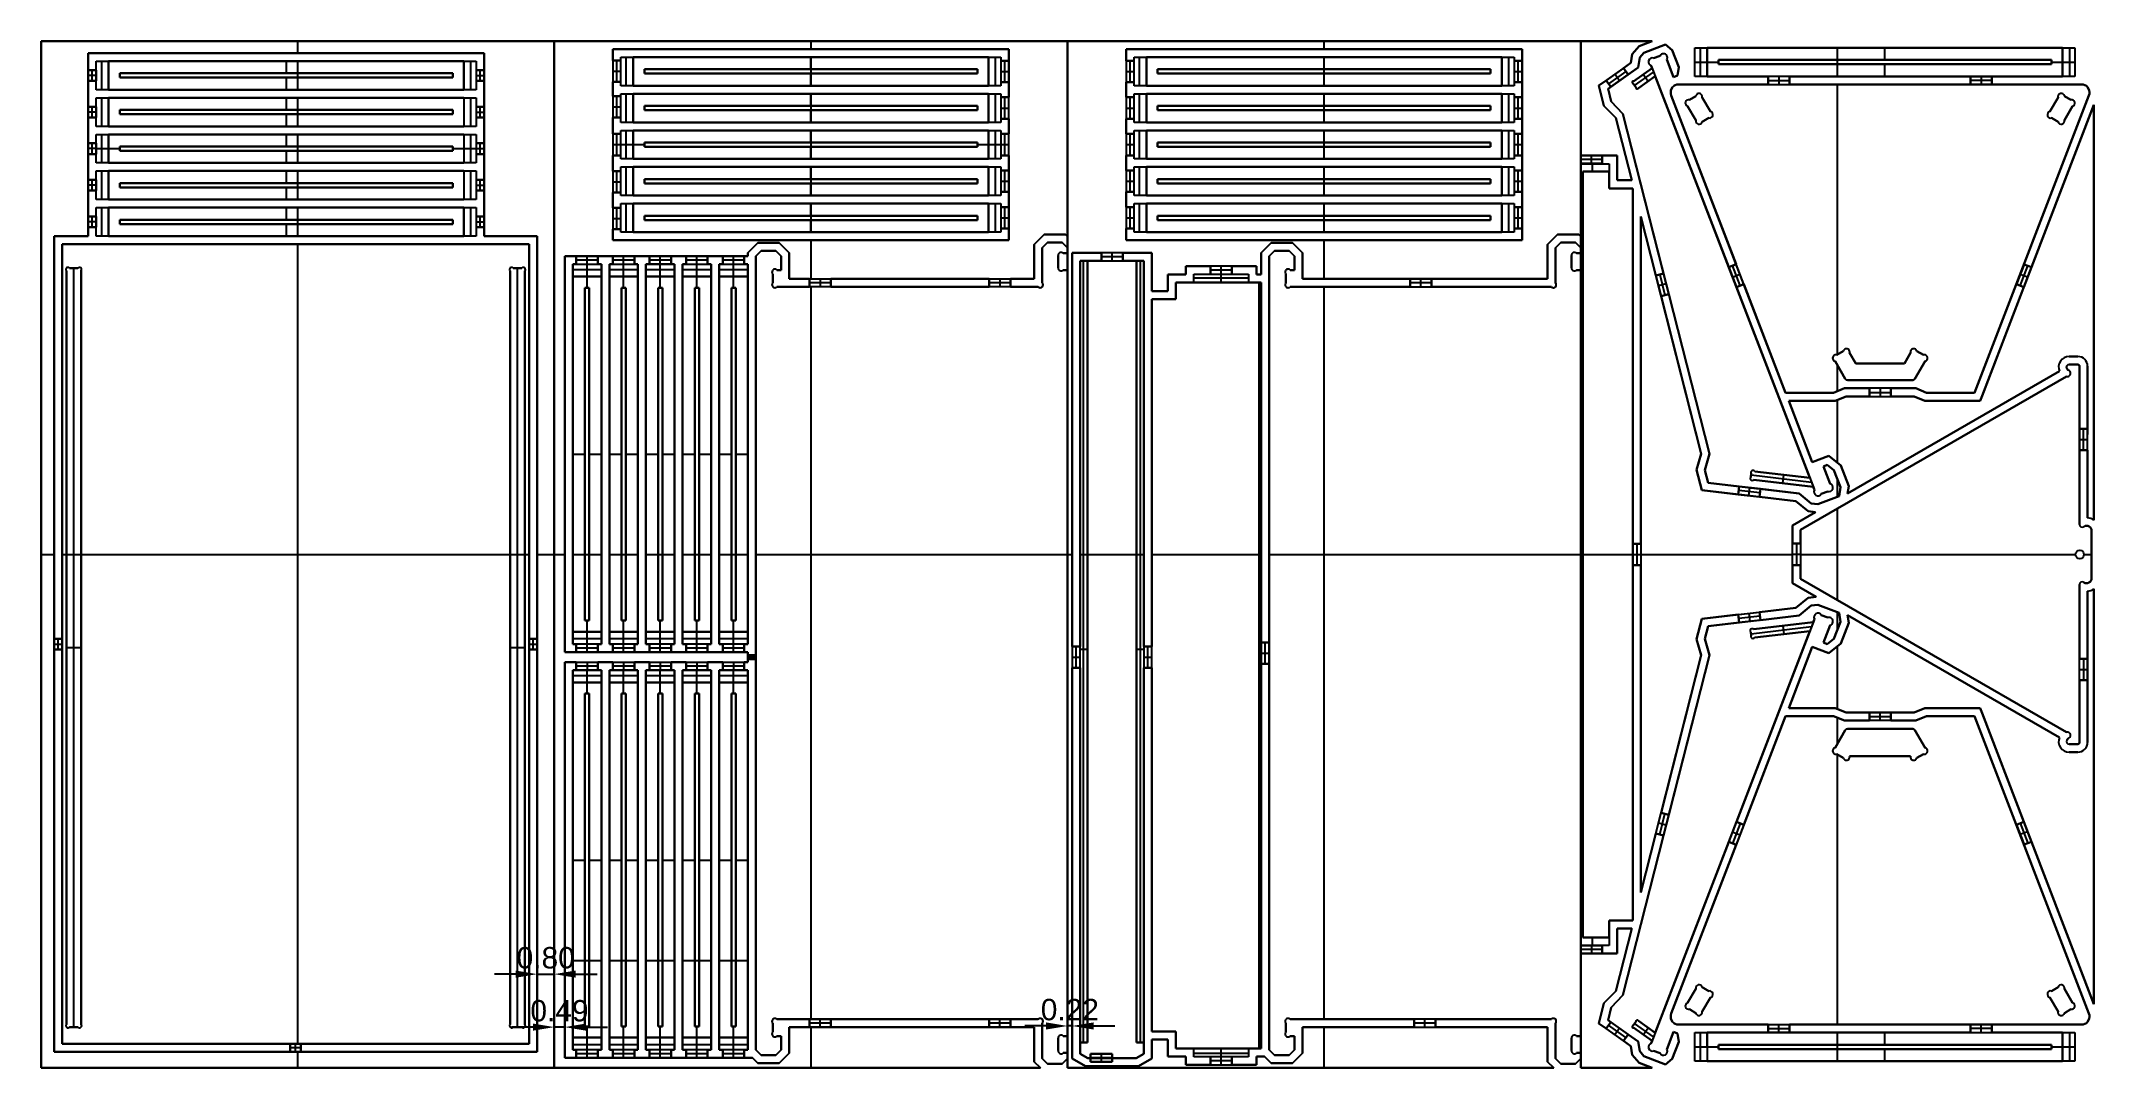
# Model space of a CAD drawing. Extents: x -51.9 to 44.1, y 0 to 48.
import ezdxf

# ---------------------------------------------------------------- set-up
doc = ezdxf.new("R2010")
doc.units = 0
doc.header["$MEASUREMENT"] = 0
doc.layers.get('DEFPOINTS').update_dxf_attribs({"linetype": 'CONTINUOUS'})
doc.layers.add('DEFAULT', color=18, linetype='CONTINUOUS')
doc.styles.add('ARIAL', font='')
doc.styles.get('ARIAL').set_extended_font_data('Arial')
doc.dimstyles.new('DEFAULT', dxfattribs={"dimtxt": 1, "dimasz": 1, "dimexe": 0.5, "dimexo": 0.5, "dimgap": 0.25, "dimtad": 1, "dimtoh": 1, "dimzin": 1, "dimtxsty": 'ARIAL', "dimcen": 0.5, "dimazin": 3, "dimtfac": 1, "dimtdec": 4, "dimtix": 1, "dimtmove": 0, "dimatfit": 3, "dimtolj": 1, "dimtzin": 1})

msp = doc.modelspace()

# ---------------------------------------------------------------- blocks, each defined once
blk = doc.blocks.new('*D1')
at = {"layer": 'DEFAULT', "color": 0}
for p, q in [((-28.738, 4.462), (-28.738, 4.888)), ((-27.936, 4.462), (-27.936, 4.888)), ((-29.738, 4.388), (-30.738, 4.388)), ((-28.738, 4.388), (-27.936, 4.388)), ((-26.936, 4.388), (-25.936, 4.388))]:
    blk.add_line(p, q, dxfattribs=at)
for points in [[(-29.738, 4.222), (-29.738, 4.555), (-28.738, 4.388)], [(-26.936, 4.555), (-26.936, 4.222), (-27.936, 4.388)]]:
    blk.add_solid(points, dxfattribs=at)
at = {"layer": 'DEFPOINTS', "color": 0}
for p in [(-28.738, 3.962), (-27.936, 4.388), (-27.936, 3.962)]:
    blk.add_point(p, dxfattribs=at)
at = {"layer": 'DEFAULT', "color": 0, "insert": (-28.337, 5.149), "char_height": 1, "attachment_point": 5, "style": 'ARIAL'}
blk.add_mtext('\\A1;0.80', dxfattribs=at)
blk = doc.blocks.new('*D2')
at = {"layer": 'DEFAULT', "color": 0}
for p, q in [((-28.936, 1.91), (-29.936, 1.91)), ((-27.45, 1.91), (-27.936, 1.91)), ((-27.936, 1.559), (-27.936, 1.41)), ((-27.45, 1.559), (-27.45, 1.41)), ((-26.45, 1.91), (-25.45, 1.91))]:
    blk.add_line(p, q, dxfattribs=at)
for points in [[(-28.936, 1.743), (-28.936, 2.077), (-27.936, 1.91)], [(-26.45, 2.077), (-26.45, 1.743), (-27.45, 1.91)]]:
    blk.add_solid(points, dxfattribs=at)
at = {"layer": 'DEFPOINTS', "color": 0}
for p in [(-27.936, 2.059), (-27.45, 2.059), (-27.936, 1.91)]:
    blk.add_point(p, dxfattribs=at)
at = {"layer": 'DEFAULT', "color": 0, "insert": (-27.693, 2.67), "char_height": 1, "attachment_point": 5, "style": 'ARIAL'}
blk.add_mtext('\\A1;0.49', dxfattribs=at)
blk = doc.blocks.new('*D3')
at = {"layer": 'DEFAULT', "color": 0}
for p, q in [((-4.94, 1.964), (-5.94, 1.964)), ((-3.94, 2.249), (-3.94, 2.464)), ((-3.72, 1.964), (-3.94, 1.964)), ((-3.72, 2.249), (-3.72, 2.464)), ((-2.72, 1.964), (-1.72, 1.964))]:
    blk.add_line(p, q, dxfattribs=at)
for points in [[(-4.94, 1.797), (-4.94, 2.131), (-3.94, 1.964)], [(-2.72, 2.131), (-2.72, 1.797), (-3.72, 1.964)]]:
    blk.add_solid(points, dxfattribs=at)
at = {"layer": 'DEFPOINTS', "color": 0}
for p in [(-3.94, 1.964), (-3.94, 1.749), (-3.72, 1.749)]:
    blk.add_point(p, dxfattribs=at)
at = {"layer": 'DEFAULT', "color": 0, "insert": (-3.83, 2.724), "char_height": 1, "attachment_point": 5, "style": 'ARIAL'}
blk.add_mtext('\\A1;0.22', dxfattribs=at)

# ---------------------------------------------------------------- dimensions: what is measured, and where the dimension line sits
at = {"layer": 'DEFAULT'}
for base, p1, p2, picture, middle in [((-27.936, 4.388), (-28.738, 3.962), (-27.936, 3.962), '*D1', (-28.337, 5.149)), ((-27.936, 1.91), (-27.45, 2.059), (-27.936, 2.059), '*D2', (-27.693, 2.67)), ((-3.94, 1.964), (-3.72, 1.749), (-3.94, 1.749), '*D3', (-3.83, 2.724))]:
    dim = msp.add_linear_dim(base=base, p1=p1, p2=p2, dimstyle='DEFAULT', dxfattribs=at)
    dim.commit()
    dim.dimension.update_dxf_attribs({"geometry": picture, "text_midpoint": middle})

# ---------------------------------------------------------------- linework, layer by layer
at = {"layer": 'DEFAULT'}
for p, q in [((-51.932, 48.031), (-51.932, 0)), ((-27.936, 48.031), (-51.932, 48.031)), ((-51.932, 48.031, -0.75), (-51.932, 0, -0.75)), ((-27.936, 48.031, -0.75), (-51.932, 48.031, -0.75)), ((-51.932, 48.031), (-51.932, 48.031, -0.75)), ((-51.932, 0, -0.375), (-51.932, 48.031, -0.375)), ((-51.932, 48.031, -0.375), (-27.936, 48.031, -0.375)), ((-39.934, 47.47), (-39.934, 48.031)), ((-39.934, 47.47, -0.75), (-39.934, 48.031, -0.75)), ((-39.934, 48.031), (-39.934, 48.031, -0.75)), ((-27.936, 0), (-27.936, 48.031)), ((-27.936, 0, -0.75), (-27.936, 48.031, -0.75)), ((-27.936, 48.031), (-27.936, 48.031, -0.75)), ((-27.936, 48.031, -0.375), (-27.936, 0, -0.375)), ((-27.936, 48.031), (-3.94, 48.031)), ((-27.936, 0), (-27.936, 48.031)), ((-27.936, 48.031, -0.75), (-3.94, 48.031, -0.75)), ((-27.936, 0, -0.75), (-27.936, 48.031, -0.75)), ((-27.936, 48.031), (-27.936, 48.031, -0.75)), ((-3.94, 48.031, -0.375), (-27.936, 48.031, -0.375)), ((-27.936, 48.031, -0.375), (-27.936, 0, -0.375)), ((-15.938, 48.031), (-15.938, 47.656)), ((-15.938, 48.031), (-15.938, 48.031, -0.75)), ((-15.938, 48.031, -0.75), (-15.938, 47.656, -0.75)), ((-3.94, 48.031), (-3.94, 38.893)), ((-3.94, 48.031, -0.75), (-3.94, 38.893, -0.75)), ((-3.94, 48.031), (-3.94, 48.031, -0.75)), ((-3.94, 38.893, -0.375), (-3.94, 48.031, -0.375)), ((-3.94, 48.031), (-3.94, 0)), ((20.056, 48.031), (-3.94, 48.031)), ((-3.94, 48.031, -0.75), (-3.94, 0, -0.75)), ((20.056, 48.031, -0.75), (-3.94, 48.031, -0.75)), ((-3.94, 48.031), (-3.94, 48.031, -0.75)), ((-3.94, 0, -0.375), (-3.94, 48.031, -0.375)), ((-3.94, 48.031, -0.375), (20.056, 48.031, -0.375)), ((8.058, 48.031), (8.058, 48.031, -0.75)), ((8.058, 47.656), (8.058, 48.031)), ((8.058, 47.656, -0.75), (8.058, 48.031, -0.75)), ((20.056, 48.031), (20.056, 48.031, -0.75)), ((20.056, 38.893), (20.056, 48.031)), ((20.056, 38.893, -0.75), (20.056, 48.031, -0.75)), ((20.056, 48.031, -0.375), (20.056, 38.893, -0.375)), ((20.056, 48.031), (23.403, 48.031)), ((20.056, 48.031, -0.75), (23.403, 48.031, -0.75)), ((20.056, 48.031), (20.056, 48.031, -0.75)), ((20.056, 42.671, -0.75), (20.056, 48.031, -0.75)), ((20.056, 42.672), (20.056, 48.031)), ((23.403, 48.031, -0.375), (20.056, 48.031, -0.375)), ((20.056, 48.031, -0.375), (20.056, 42.672, -0.375)), ((23.403, 48.031), (22.793, 47.797)), ((23.403, 48.031, -0.75), (22.793, 47.797, -0.75)), ((22.793, 47.797, -0.375), (23.403, 48.031, -0.375)), ((23.403, 48.031), (23.403, 48.031, -0.75)), ((-49.724, 47.47), (-49.724, 47.47, -0.75)), ((-31.208, 47.47), (-49.724, 47.47)), ((-49.724, 47.47), (-49.724, 38.902)), ((-49.724, 47.47, -0.75), (-49.724, 46.675, -0.75)), ((-31.208, 47.47, -0.75), (-49.724, 47.47, -0.75)), ((-49.724, 38.902, -0.375), (-49.724, 47.47, -0.375)), ((-49.724, 47.47, -0.375), (-31.208, 47.47, -0.375)), ((-49.349, 47.095, -0.75), (-31.583, 47.095, -0.75)), ((-49.349, 47.095, -0.394), (-48.773, 47.095, -0.394)), ((-49.349, 45.756, -0.394), (-49.349, 47.095, -0.394)), ((-49.349, 47.095, -0.394), (-49.349, 47.095, -0.75)), ((-49.349, 46.675, -0.75), (-49.349, 47.095, -0.75)), ((-49.098, 45.756, -0.394), (-49.098, 47.095, -0.394)), ((-48.773, 47.095, -0.394), (-48.773, 47.095, -0.197)), ((-48.773, 45.756, -0.394), (-48.773, 47.095, -0.394)), ((-48.773, 47.095, -0.197), (-32.159, 47.095, -0.197)), ((-48.773, 45.756, -0.197), (-48.773, 47.095, -0.197)), ((-32.159, 47.095, -0.375), (-48.773, 47.095, -0.375)), ((-48.773, 47.095, -0.197), (-48.773, 45.756, -0.197)), ((-40.466, 47.47), (-40.466, 47.47, -0.75)), ((-40.466, 47.095, -0.197), (-40.466, 47.095, -0.75)), ((-40.466, 47.095, -0.197), (-40.466, 46.524, -0.197)), ((-39.934, 45.756, -0.75), (-39.934, 47.095, -0.75)), ((-32.159, 47.095, -0.394), (-31.583, 47.095, -0.394)), ((-32.159, 47.095, -0.394), (-32.159, 45.756, -0.394)), ((-32.159, 47.095, -0.197), (-32.159, 45.756, -0.197)), ((-32.159, 47.095, -0.197), (-32.159, 47.095, -0.394)), ((-32.159, 45.756, -0.197), (-32.159, 47.095, -0.197)), ((-31.835, 45.756, -0.394), (-31.835, 47.095, -0.394)), ((-31.583, 47.095, -0.75), (-31.583, 46.675, -0.75)), ((-31.583, 47.095, -0.394), (-31.583, 45.756, -0.394)), ((-31.583, 47.095, -0.394), (-31.583, 47.095, -0.75)), ((-31.208, 47.47), (-31.208, 47.47, -0.75)), ((-31.208, 38.902), (-31.208, 47.47)), ((-31.208, 46.675, -0.75), (-31.208, 47.47, -0.75)), ((-31.208, 47.47, -0.375), (-31.208, 38.902, -0.375)), ((-25.196, 47.656), (-25.196, 47.656, -0.75)), ((-6.68, 47.656), (-25.196, 47.656)), ((-25.196, 47.656), (-25.196, 38.714)), ((-25.196, 47.656, -0.75), (-25.196, 47.128, -0.75)), ((-6.68, 47.656, -0.75), (-25.196, 47.656, -0.75)), ((-25.196, 47.656, -0.375), (-6.68, 47.656, -0.375)), ((-25.196, 47.128, -0.375), (-25.196, 47.656, -0.375)), ((-24.821, 47.128, -0.75), (-25.196, 47.128, -0.75)), ((-24.821, 47.128, -0.375), (-25.196, 47.128, -0.375)), ((-25.196, 47.128, -0.375), (-25.196, 46.128, -0.375)), ((-25.196, 47.128, -0.75), (-25.196, 47.128, -0.375)), ((-25.196, 47.128, -0.75), (-25.196, 46.128, -0.75)), ((-25.196, 47.128, -0.562), (-24.821, 47.128, -0.562)), ((-25.009, 46.128, -0.75), (-25.009, 47.128, -0.75)), ((-25.009, 46.128, -0.375), (-25.009, 47.128, -0.375)), ((-25.009, 47.128, -0.75), (-25.009, 47.128, -0.375)), ((-24.821, 47.281, -0.75), (-7.055, 47.281, -0.75)), ((-24.821, 47.281, -0.394), (-24.245, 47.281, -0.394)), ((-24.821, 47.281, -0.394), (-24.821, 47.281, -0.75)), ((-24.821, 47.128, -0.75), (-24.821, 47.281, -0.75)), ((-24.821, 47.128, -0.394), (-24.821, 47.281, -0.394)), ((-24.821, 46.128, -0.375), (-24.821, 47.128, -0.375)), ((-24.821, 47.128, -0.75), (-24.821, 47.128, -0.394)), ((-24.821, 46.128, -0.75), (-24.821, 47.128, -0.75)), ((-24.821, 46.128, -0.394), (-24.821, 47.128, -0.394)), ((-24.821, 47.128, -0.394), (-24.821, 47.128, -0.375)), ((-24.57, 45.943, -0.394), (-24.57, 47.281, -0.394)), ((-24.245, 47.281, -0.394), (-24.245, 47.281, -0.197)), ((-24.245, 45.943, -0.394), (-24.245, 47.281, -0.394)), ((-24.245, 47.281, -0.197), (-7.631, 47.281, -0.197)), ((-24.245, 47.281, -0.197), (-24.245, 45.943, -0.197)), ((-7.631, 47.281, -0.375), (-24.245, 47.281, -0.375)), ((-24.245, 47.275, -0.197), (-24.245, 45.943, -0.197)), ((-15.938, 47.656), (-15.938, 47.656, -0.75)), ((-15.938, 47.281, -0.197), (-15.938, 47.281, -0.75)), ((-15.938, 47.281, -0.75), (-15.938, 45.943, -0.75)), ((-15.938, 46.711, -0.197), (-15.938, 47.281, -0.197)), ((-7.631, 47.281, -0.394), (-7.055, 47.281, -0.394)), ((-7.631, 47.281, -0.394), (-7.631, 45.943, -0.394)), ((-7.631, 45.943, -0.197), (-7.631, 47.281, -0.197)), ((-7.631, 47.281, -0.197), (-7.631, 47.281, -0.394)), ((-7.631, 45.943, -0.197), (-7.631, 47.281, -0.197)), ((-7.307, 45.943, -0.394), (-7.307, 47.281, -0.394)), ((-7.055, 47.281, -0.75), (-7.055, 47.112, -0.75)), ((-7.055, 47.281, -0.394), (-7.055, 47.112, -0.394)), ((-7.055, 47.281, -0.394), (-7.055, 47.281, -0.75)), ((-6.68, 47.112, -0.75), (-7.055, 47.112, -0.75)), ((-7.055, 47.112, -0.375), (-7.055, 46.112, -0.375)), ((-6.68, 47.112, -0.375), (-7.055, 47.112, -0.375)), ((-7.055, 47.112, -0.75), (-7.055, 47.112, -0.394)), ((-7.055, 47.112, -0.75), (-7.055, 46.112, -0.75)), ((-7.055, 47.112, -0.394), (-7.055, 46.112, -0.394)), ((-7.055, 47.112, -0.394), (-7.055, 47.112, -0.375)), ((-7.055, 47.112, -0.562), (-6.68, 47.112, -0.562)), ((-6.868, 46.112, -0.75), (-6.868, 47.112, -0.75)), ((-6.868, 46.112, -0.375), (-6.868, 47.112, -0.375)), ((-6.868, 47.112, -0.75), (-6.868, 47.112, -0.375)), ((-6.68, 47.656), (-6.68, 47.656, -0.75)), ((-6.68, 38.714), (-6.68, 47.656)), ((-6.68, 47.112, -0.75), (-6.68, 47.656, -0.75)), ((-6.68, 47.656, -0.375), (-6.68, 45.399, -0.375)), ((-6.68, 46.112, -0.375), (-6.68, 47.112, -0.375)), ((-6.68, 47.112, -0.75), (-6.68, 47.112, -0.375)), ((-6.68, 46.112, -0.75), (-6.68, 47.112, -0.75)), ((-1.2, 47.656), (-1.2, 47.656, -0.75)), ((-1.2, 47.656), (-1.2, 38.714)), ((17.316, 47.656), (-1.2, 47.656)), ((-1.2, 47.656, -0.75), (-1.2, 47.112, -0.75)), ((17.316, 47.656, -0.75), (-1.2, 47.656, -0.75)), ((-1.2, 47.656, -0.375), (17.316, 47.656, -0.375)), ((-1.2, 47.112, -0.375), (-1.2, 47.656, -0.375)), ((-0.825, 47.112, -0.75), (-1.2, 47.112, -0.75)), ((-0.825, 47.112, -0.375), (-1.2, 47.112, -0.375)), ((-1.2, 47.112, -0.375), (-1.2, 46.112, -0.375)), ((-1.2, 47.112, -0.75), (-1.2, 47.112, -0.375)), ((-1.2, 47.112, -0.75), (-1.2, 46.112, -0.75)), ((-1.2, 47.112, -0.562), (-0.825, 47.112, -0.562)), ((-1.012, 46.112, -0.75), (-1.012, 47.112, -0.75)), ((-1.012, 46.112, -0.375), (-1.012, 47.112, -0.375)), ((-1.012, 47.112, -0.75), (-1.012, 47.112, -0.375)), ((-0.825, 47.281, -0.75), (16.941, 47.281, -0.75)), ((-0.825, 47.281, -0.394), (-0.249, 47.281, -0.394)), ((-0.825, 47.281, -0.394), (-0.825, 47.281, -0.75)), ((-0.825, 47.112, -0.75), (-0.825, 47.281, -0.75)), ((-0.825, 47.112, -0.394), (-0.825, 47.281, -0.394)), ((-0.825, 46.112, -0.375), (-0.825, 47.112, -0.375)), ((-0.825, 47.112, -0.75), (-0.825, 47.112, -0.394)), ((-0.825, 46.112, -0.75), (-0.825, 47.112, -0.75)), ((-0.825, 46.112, -0.394), (-0.825, 47.112, -0.394)), ((-0.825, 47.112, -0.394), (-0.825, 47.112, -0.375)), ((-0.574, 45.943, -0.394), (-0.574, 47.281, -0.394)), ((-0.249, 47.281, -0.394), (-0.249, 47.281, -0.197)), ((-0.249, 45.943, -0.394), (-0.249, 47.281, -0.394)), ((-0.249, 47.281, -0.197), (16.365, 47.281, -0.197)), ((-0.249, 47.281, -0.197), (-0.249, 45.943, -0.197)), ((16.365, 47.281, -0.375), (-0.249, 47.281, -0.375)), ((-0.249, 47.281, -0.197), (-0.249, 45.949, -0.197)), ((8.058, 47.656), (8.058, 47.656, -0.75)), ((8.058, 47.281, -0.197), (8.058, 47.281, -0.75)), ((8.058, 45.943, -0.75), (8.058, 47.281, -0.75)), ((8.058, 46.711, -0.197), (8.058, 47.281, -0.197)), ((16.365, 47.281, -0.394), (16.941, 47.281, -0.394)), ((16.365, 47.281, -0.394), (16.365, 45.943, -0.394)), ((16.365, 45.943, -0.197), (16.365, 47.281, -0.197)), ((16.365, 47.281, -0.197), (16.365, 47.281, -0.394)), ((16.365, 45.943, -0.197), (16.365, 47.281, -0.197)), ((16.69, 45.943, -0.394), (16.69, 47.281, -0.394)), ((16.941, 47.281, -0.75), (16.941, 47.112, -0.75)), ((16.941, 47.281, -0.394), (16.941, 47.112, -0.394)), ((16.941, 47.281, -0.394), (16.941, 47.281, -0.75)), ((17.316, 47.112, -0.75), (16.941, 47.112, -0.75)), ((16.941, 47.112, -0.375), (16.941, 46.112, -0.375)), ((17.316, 47.112, -0.375), (16.941, 47.112, -0.375)), ((16.941, 47.112, -0.75), (16.941, 47.112, -0.394)), ((16.941, 47.112, -0.75), (16.941, 46.112, -0.75)), ((16.941, 47.112, -0.394), (16.941, 46.112, -0.394)), ((16.941, 47.112, -0.394), (16.941, 47.112, -0.375)), ((16.941, 47.112, -0.563), (17.316, 47.112, -0.563)), ((17.128, 46.112, -0.75), (17.128, 47.112, -0.75)), ((17.128, 46.112, -0.375), (17.128, 47.112, -0.375)), ((17.128, 47.112, -0.75), (17.128, 47.112, -0.375)), ((17.316, 47.656), (17.316, 47.656, -0.75)), ((17.316, 38.714), (17.316, 47.656)), ((17.316, 47.112, -0.75), (17.316, 47.656, -0.75)), ((17.316, 47.656, -0.375), (17.316, 38.714, -0.375)), ((17.316, 46.112, -0.375), (17.316, 47.112, -0.375)), ((17.316, 47.112, -0.75), (17.316, 47.112, -0.375)), ((17.316, 46.112, -0.75), (17.316, 47.112, -0.75)), ((22.462, 47.418), (22.399, 47.007)), ((22.462, 47.418, -0.75), (22.399, 47.007, -0.75)), ((22.399, 47.007, -0.375), (22.462, 47.418, -0.375)), ((22.431, 47.213), (22.431, 47.213, -0.75)), ((22.793, 47.797), (22.462, 47.418)), ((22.793, 47.797, -0.75), (22.462, 47.418, -0.75)), ((22.462, 47.418, -0.375), (22.793, 47.797, -0.375)), ((22.462, 47.418), (22.462, 47.418, -0.75)), ((22.627, 47.607), (22.627, 47.607, -0.75)), ((22.816, 47.254), (22.746, 46.793)), ((22.746, 46.793, -0.75), (22.816, 47.254, -0.75)), ((22.816, 47.254, -0.375), (22.746, 46.793, -0.375)), ((22.793, 47.797), (22.793, 47.797, -0.75)), ((23.014, 47.48), (22.816, 47.254)), ((22.816, 47.254, -0.75), (23.014, 47.48, -0.75)), ((23.014, 47.48, -0.375), (22.816, 47.254, -0.375)), ((22.816, 47.254), (22.816, 47.254, -0.75)), ((22.915, 47.367), (22.915, 47.367, -0.75)), ((24.013, 47.864), (23.014, 47.48)), ((23.014, 47.48, -0.75), (24.013, 47.864, -0.75)), ((24.013, 47.864, -0.375), (23.014, 47.48, -0.375)), ((23.014, 47.48), (23.014, 47.48, -0.75)), ((23.231, 47.112), (23.231, 47.112, -0.75)), ((23.464, 47.231), (23.764, 47.347)), ((23.764, 47.347, -0.75), (23.464, 47.231, -0.75)), ((23.464, 47.231, -0.375), (23.764, 47.347, -0.375)), ((23.464, 47.231), (23.464, 47.231, -0.75)), ((23.514, 47.672), (23.514, 47.672, -0.75)), ((23.614, 47.289), (23.614, 47.289, -0.75)), ((23.764, 47.347), (23.764, 47.347, -0.75)), ((24.013, 47.864), (24.013, 47.864, -0.75)), ((24.338, 47.599), (24.013, 47.864)), ((24.013, 47.864, -0.75), (24.338, 47.599, -0.75)), ((24.338, 47.599, -0.375), (24.013, 47.864, -0.375)), ((24.017, 47.415), (24.017, 47.415, -0.75)), ((24.085, 47.162), (24.085, 47.162, -0.75)), ((24.085, 47.162), (24.398, 46.346)), ((24.398, 46.346, -0.75), (24.085, 47.162, -0.75)), ((24.085, 47.162, -0.375), (24.398, 46.346, -0.375)), ((24.176, 47.732), (24.176, 47.732, -0.75)), ((24.338, 47.599), (24.338, 47.599, -0.75)), ((24.641, 46.812), (24.338, 47.599)), ((24.338, 47.599, -0.75), (24.641, 46.812, -0.75)), ((24.641, 46.812, -0.375), (24.338, 47.599, -0.375)), ((24.49, 47.206), (24.49, 47.206, -0.75)), ((25.394, 47.717, -0.75), (43.16, 47.717, -0.75)), ((25.394, 46.378, -0.75), (25.394, 47.717, -0.75)), ((25.394, 47.717, -0.394), (25.97, 47.717, -0.394)), ((25.394, 46.378, -0.394), (25.394, 47.717, -0.394)), ((25.394, 47.717, -0.394), (25.394, 47.717, -0.75)), ((25.394, 47.047, -0.394), (25.394, 47.047, -0.75)), ((25.394, 47.047, -0.394), (25.97, 47.047, -0.394)), ((25.645, 47.717, -0.394), (25.645, 46.378, -0.394)), ((25.97, 47.717, -0.394), (25.97, 47.717, -0.197)), ((25.97, 47.717, -0.394), (25.97, 46.378, -0.394)), ((25.97, 47.717, -0.197), (42.584, 47.717, -0.197)), ((25.97, 47.717, -0.197), (25.97, 46.378, -0.197)), ((42.584, 47.717, -0.375), (25.97, 47.717, -0.375)), ((25.97, 46.378, -0.197), (25.97, 47.717, -0.197)), ((25.97, 47.047, -0.197), (25.97, 47.047, -0.394)), ((25.97, 47.047, -0.197), (26.494, 47.047, -0.197)), ((26.494, 47.146), (26.494, 47.146, -0.197)), ((26.494, 47.146, -0.197), (42.061, 47.146, -0.197)), ((26.494, 46.949, -0.197), (26.494, 47.146, -0.197)), ((42.061, 47.146), (26.494, 47.146)), ((26.494, 47.146), (26.494, 46.949)), ((26.494, 47.146, -0.098), (26.494, 46.949, -0.098)), ((42.061, 47.146, -0.098), (26.494, 47.146, -0.098)), ((26.494, 47.047), (26.494, 47.047, -0.197)), ((32.054, 47.717, -0.75), (32.054, 46.378, -0.75)), ((32.054, 47.146), (32.054, 46.949)), ((34.277, 47.717, -0.197), (34.277, 47.717, -0.75)), ((34.277, 47.146, -0.197), (34.277, 47.717, -0.197)), ((34.277, 47.146), (34.277, 47.146, -0.197)), ((42.061, 47.146, -0.197), (42.061, 46.949, -0.197)), ((42.061, 47.146), (42.061, 47.146, -0.197)), ((42.061, 46.949), (42.061, 47.146)), ((42.061, 46.949, -0.098), (42.061, 47.146, -0.098)), ((42.061, 47.047, -0.197), (42.584, 47.047, -0.197)), ((42.061, 47.047), (42.061, 47.047, -0.197)), ((42.584, 47.717, -0.394), (43.16, 47.717, -0.394)), ((42.584, 46.378, -0.394), (42.584, 47.717, -0.394)), ((42.584, 46.378, -0.197), (42.584, 47.717, -0.197)), ((42.584, 47.717, -0.197), (42.584, 47.717, -0.394)), ((42.584, 47.717, -0.197), (42.584, 46.378, -0.197)), ((42.584, 47.047, -0.394), (43.16, 47.047, -0.394)), ((42.584, 47.047, -0.197), (42.584, 47.047, -0.394)), ((42.908, 47.717, -0.394), (42.908, 46.378, -0.394)), ((43.16, 47.717, -0.75), (43.16, 46.378, -0.75)), ((43.16, 47.717, -0.394), (43.16, 46.378, -0.394)), ((43.16, 47.717, -0.394), (43.16, 47.717, -0.75)), ((43.16, 47.047, -0.394), (43.16, 47.047, -0.75)), ((-49.724, 46.675, -0.75), (-49.349, 46.675, -0.75)), ((-49.724, 46.675, -0.625), (-49.349, 46.675, -0.625)), ((-49.724, 46.175, -0.625), (-49.724, 46.675, -0.625)), ((-49.724, 46.675, -0.75), (-49.724, 46.675, -0.625)), ((-49.724, 46.175, -0.75), (-49.724, 46.675, -0.75)), ((-49.349, 46.675, -0.688), (-49.724, 46.675, -0.688)), ((-49.349, 46.425, -0.75), (-49.724, 46.425, -0.75)), ((-49.349, 46.425, -0.625), (-49.724, 46.425, -0.625)), ((-49.349, 46.175, -0.75), (-49.724, 46.175, -0.75)), ((-49.349, 46.175, -0.625), (-49.724, 46.175, -0.625)), ((-49.724, 46.175, -0.75), (-49.724, 46.175, -0.625)), ((-49.724, 46.175, -0.75), (-49.724, 44.962, -0.75)), ((-49.724, 46.175, -0.688), (-49.349, 46.175, -0.688)), ((-49.537, 46.175, -0.75), (-49.537, 46.675, -0.75)), ((-49.537, 46.175, -0.625), (-49.537, 46.675, -0.625)), ((-49.537, 46.675, -0.75), (-49.537, 46.675, -0.625)), ((-49.537, 46.175, -0.75), (-49.537, 46.175, -0.625)), ((-49.349, 46.675, -0.75), (-49.349, 46.675, -0.625)), ((-49.349, 46.675, -0.625), (-49.349, 46.175, -0.625)), ((-49.349, 46.675, -0.75), (-49.349, 46.175, -0.75)), ((-49.349, 46.425, -0.394), (-49.349, 46.425, -0.625)), ((-49.349, 45.756, -0.75), (-49.349, 46.175, -0.75)), ((-49.349, 46.175, -0.75), (-49.349, 46.175, -0.625)), ((-48.249, 46.524), (-48.249, 46.524, -0.197)), ((-48.249, 46.524, -0.197), (-48.249, 46.327, -0.197)), ((-32.682, 46.524, -0.197), (-48.249, 46.524, -0.197)), ((-32.682, 46.524), (-48.249, 46.524)), ((-48.249, 46.524), (-48.249, 46.327)), ((-48.249, 46.524, -0.099), (-32.682, 46.524, -0.099)), ((-48.249, 46.327, -0.099), (-48.249, 46.524, -0.099)), ((-48.249, 46.425), (-48.249, 46.425, -0.197)), ((-48.249, 46.327, -0.197), (-32.682, 46.327, -0.197)), ((-48.249, 46.327), (-48.249, 46.327, -0.197)), ((-48.249, 46.327), (-32.682, 46.327)), ((-32.682, 46.327, -0.099), (-48.249, 46.327, -0.099)), ((-40.466, 46.524), (-40.466, 46.524, -0.197)), ((-40.466, 46.327, -0.197), (-40.466, 45.756, -0.197)), ((-40.466, 46.327), (-40.466, 46.327, -0.197)), ((-39.934, 46.327), (-39.934, 46.524)), ((-32.682, 46.327, -0.197), (-32.682, 46.524, -0.197)), ((-32.682, 46.524), (-32.682, 46.524, -0.197)), ((-32.682, 46.327), (-32.682, 46.524)), ((-32.682, 46.524, -0.099), (-32.682, 46.327, -0.099)), ((-32.682, 46.425), (-32.682, 46.425, -0.197)), ((-32.682, 46.327), (-32.682, 46.327, -0.197)), ((-31.208, 46.675, -0.75), (-31.583, 46.675, -0.75)), ((-31.208, 46.675, -0.625), (-31.583, 46.675, -0.625)), ((-31.583, 46.675, -0.625), (-31.583, 46.175, -0.625)), ((-31.583, 46.675, -0.75), (-31.583, 46.675, -0.625)), ((-31.583, 46.675, -0.75), (-31.583, 46.175, -0.75)), ((-31.583, 46.675, -0.688), (-31.208, 46.675, -0.688)), ((-31.583, 46.425, -0.394), (-31.583, 46.425, -0.625)), ((-31.583, 46.425, -0.75), (-31.208, 46.425, -0.75)), ((-31.583, 46.425, -0.625), (-31.208, 46.425, -0.625)), ((-31.583, 46.175, -0.75), (-31.208, 46.175, -0.75)), ((-31.583, 46.175, -0.625), (-31.208, 46.175, -0.625)), ((-31.583, 46.175, -0.75), (-31.583, 46.175, -0.625)), ((-31.583, 46.175, -0.75), (-31.583, 45.756, -0.75)), ((-31.208, 46.175, -0.688), (-31.583, 46.175, -0.688)), ((-31.396, 46.175, -0.75), (-31.396, 46.675, -0.75)), ((-31.396, 46.175, -0.625), (-31.396, 46.675, -0.625)), ((-31.396, 46.675, -0.75), (-31.396, 46.675, -0.625)), ((-31.396, 46.175, -0.75), (-31.396, 46.175, -0.625)), ((-31.208, 46.175, -0.625), (-31.208, 46.675, -0.625)), ((-31.208, 46.675, -0.75), (-31.208, 46.675, -0.625)), ((-31.208, 46.175, -0.75), (-31.208, 46.675, -0.75)), ((-31.208, 44.962, -0.75), (-31.208, 46.175, -0.75)), ((-31.208, 46.175, -0.75), (-31.208, 46.175, -0.625)), ((-25.196, 46.628, -0.75), (-24.821, 46.628, -0.75)), ((-25.196, 46.628, -0.375), (-24.821, 46.628, -0.375)), ((-25.196, 46.128, -0.75), (-24.821, 46.128, -0.75)), ((-25.196, 46.128, -0.375), (-24.821, 46.128, -0.375)), ((-25.196, 46.128, -0.75), (-25.196, 46.128, -0.375)), ((-25.196, 46.128, -0.75), (-25.196, 45.449, -0.75)), ((-25.196, 45.449, -0.375), (-25.196, 46.128, -0.375)), ((-24.821, 46.128, -0.562), (-25.196, 46.128, -0.562)), ((-25.009, 46.128, -0.75), (-25.009, 46.128, -0.375)), ((-24.821, 46.628, -0.394), (-24.821, 46.628, -0.375)), ((-24.821, 45.943, -0.75), (-24.821, 46.128, -0.75)), ((-24.821, 45.943, -0.394), (-24.821, 46.128, -0.394)), ((-24.821, 46.128, -0.75), (-24.821, 46.128, -0.394)), ((-24.821, 46.128, -0.394), (-24.821, 46.128, -0.375)), ((-23.721, 46.711), (-23.721, 46.711, -0.197)), ((-23.721, 46.711, -0.197), (-8.154, 46.711, -0.197)), ((-23.721, 46.514, -0.197), (-23.721, 46.711, -0.197)), ((-23.721, 46.711), (-8.154, 46.711)), ((-23.721, 46.514), (-23.721, 46.711)), ((-23.721, 46.711, -0.098), (-23.721, 46.514, -0.098)), ((-8.154, 46.711, -0.098), (-23.721, 46.711, -0.098)), ((-23.721, 46.612), (-23.721, 46.612, -0.197)), ((-8.154, 46.514, -0.197), (-23.721, 46.514, -0.197)), ((-23.721, 46.514), (-23.721, 46.514, -0.197)), ((-8.154, 46.514), (-23.721, 46.514)), ((-23.721, 46.514, -0.098), (-8.154, 46.514, -0.098)), ((-15.938, 46.711), (-15.938, 46.711, -0.197)), ((-15.938, 46.711), (-15.938, 46.514)), ((-15.938, 45.943, -0.197), (-15.938, 46.514, -0.197)), ((-15.938, 46.514), (-15.938, 46.514, -0.197)), ((-8.154, 46.711, -0.197), (-8.154, 46.514, -0.197)), ((-8.154, 46.711), (-8.154, 46.711, -0.197)), ((-8.154, 46.711), (-8.154, 46.514)), ((-8.154, 46.514, -0.098), (-8.154, 46.711, -0.098)), ((-8.154, 46.612), (-8.154, 46.612, -0.197)), ((-8.154, 46.514), (-8.154, 46.514, -0.197)), ((-7.055, 46.612, -0.75), (-6.68, 46.612, -0.75)), ((-7.055, 46.612, -0.394), (-7.055, 46.612, -0.375)), ((-7.055, 46.612, -0.375), (-6.68, 46.612, -0.375)), ((-7.055, 46.112, -0.75), (-6.68, 46.112, -0.75)), ((-7.055, 46.112, -0.375), (-6.68, 46.112, -0.375)), ((-7.055, 46.112, -0.75), (-7.055, 46.112, -0.394)), ((-7.055, 46.112, -0.75), (-7.055, 45.943, -0.75)), ((-7.055, 46.112, -0.394), (-7.055, 45.943, -0.394)), ((-7.055, 46.112, -0.394), (-7.055, 46.112, -0.375)), ((-6.68, 46.112, -0.562), (-7.055, 46.112, -0.562)), ((-6.868, 46.112, -0.75), (-6.868, 46.112, -0.375)), ((-6.68, 45.399, -0.75), (-6.68, 46.112, -0.75)), ((-6.68, 46.112, -0.75), (-6.68, 46.112, -0.375)), ((-1.2, 46.612, -0.75), (-0.825, 46.612, -0.75)), ((-1.2, 46.612, -0.375), (-0.825, 46.612, -0.375)), ((-1.2, 46.112, -0.75), (-0.825, 46.112, -0.75)), ((-1.2, 46.112, -0.375), (-0.825, 46.112, -0.375)), ((-1.2, 46.112, -0.75), (-1.2, 46.112, -0.375)), ((-1.2, 46.112, -0.75), (-1.2, 45.399, -0.75)), ((-1.2, 45.399, -0.375), (-1.2, 46.112, -0.375)), ((-0.825, 46.112, -0.562), (-1.2, 46.112, -0.562)), ((-1.012, 46.112, -0.75), (-1.012, 46.112, -0.375)), ((-0.825, 46.612, -0.394), (-0.825, 46.612, -0.375)), ((-0.825, 45.943, -0.75), (-0.825, 46.112, -0.75)), ((-0.825, 45.943, -0.394), (-0.825, 46.112, -0.394)), ((-0.825, 46.112, -0.75), (-0.825, 46.112, -0.394)), ((-0.825, 46.112, -0.394), (-0.825, 46.112, -0.375)), ((0.275, 46.711), (0.275, 46.711, -0.197)), ((0.275, 46.711, -0.197), (15.842, 46.711, -0.197)), ((0.275, 46.514, -0.197), (0.275, 46.711, -0.197)), ((0.275, 46.711), (15.842, 46.711)), ((0.275, 46.514), (0.275, 46.711)), ((0.275, 46.711, -0.098), (0.275, 46.514, -0.098)), ((15.842, 46.711, -0.098), (0.275, 46.711, -0.098)), ((0.275, 46.612), (0.275, 46.612, -0.197)), ((15.842, 46.514, -0.197), (0.275, 46.514, -0.197)), ((0.275, 46.514), (0.275, 46.514, -0.197)), ((15.842, 46.514), (0.275, 46.514)), ((0.275, 46.514, -0.098), (15.842, 46.514, -0.098)), ((8.058, 46.711), (8.058, 46.711, -0.197)), ((8.058, 46.514), (8.058, 46.711)), ((8.058, 45.943, -0.197), (8.058, 46.514, -0.197)), ((8.058, 46.514), (8.058, 46.514, -0.197)), ((15.842, 46.711, -0.197), (15.842, 46.514, -0.197)), ((15.842, 46.711), (15.842, 46.711, -0.197)), ((15.842, 46.711), (15.842, 46.514)), ((15.842, 46.514, -0.098), (15.842, 46.711, -0.098)), ((15.842, 46.612), (15.842, 46.612, -0.197)), ((15.842, 46.514), (15.842, 46.514, -0.197)), ((16.941, 46.612, -0.75), (17.316, 46.612, -0.75)), ((16.941, 46.612, -0.394), (16.941, 46.612, -0.375)), ((16.941, 46.612, -0.375), (17.316, 46.612, -0.375)), ((16.941, 46.112, -0.75), (17.316, 46.112, -0.75)), ((16.941, 46.112, -0.375), (17.316, 46.112, -0.375)), ((16.941, 46.112, -0.75), (16.941, 46.112, -0.394)), ((16.941, 46.112, -0.75), (16.941, 45.943, -0.75)), ((16.941, 46.112, -0.394), (16.941, 45.943, -0.394)), ((16.941, 46.112, -0.394), (16.941, 46.112, -0.375)), ((17.316, 46.112, -0.563), (16.941, 46.112, -0.563)), ((17.128, 46.112, -0.75), (17.128, 46.112, -0.375)), ((17.316, 45.399, -0.75), (17.316, 46.112, -0.75)), ((17.316, 46.112, -0.75), (17.316, 46.112, -0.375)), ((22.399, 47.007), (20.905, 45.949)), ((21.244, 46.189, -0.75), (20.905, 45.949, -0.75)), ((20.905, 45.949, -0.375), (21.244, 46.189, -0.375)), ((22.06, 46.767, -0.375), (21.244, 46.189, -0.375)), ((22.06, 46.767, -0.75), (21.244, 46.189, -0.75)), ((21.244, 46.189, -0.75), (21.461, 45.883, -0.75)), ((21.244, 46.189, -0.375), (21.461, 45.883, -0.375)), ((21.244, 46.189, -0.75), (21.244, 46.189, -0.375)), ((21.461, 45.883, -0.562), (21.244, 46.189, -0.562)), ((22.746, 46.793), (21.332, 45.792)), ((22.168, 46.614, -0.75), (21.352, 46.036, -0.75)), ((22.168, 46.614, -0.375), (21.352, 46.036, -0.375)), ((21.461, 45.883, -0.375), (22.277, 46.461, -0.375)), ((21.461, 45.883, -0.75), (22.277, 46.461, -0.75)), ((21.652, 46.478), (21.652, 46.478, -0.375)), ((21.869, 46.172, -0.75), (21.652, 46.478, -0.75)), ((21.869, 46.172, -0.375), (21.652, 46.478, -0.375)), ((22.039, 46.292), (22.039, 46.292, -0.375)), ((22.399, 47.007, -0.75), (22.06, 46.767, -0.75)), ((22.06, 46.767, -0.375), (22.399, 47.007, -0.375)), ((22.277, 46.461, -0.75), (22.06, 46.767, -0.75)), ((22.277, 46.461, -0.375), (22.06, 46.767, -0.375)), ((22.06, 46.767, -0.75), (22.06, 46.767, -0.375)), ((22.06, 46.767, -0.562), (22.277, 46.461, -0.562)), ((22.168, 46.614, -0.75), (22.168, 46.614, -0.375)), ((22.277, 46.461, -0.75), (22.746, 46.793, -0.75)), ((22.746, 46.793, -0.375), (22.277, 46.461, -0.375)), ((22.277, 46.461, -0.75), (22.277, 46.461, -0.375)), ((22.399, 47.007), (22.399, 47.007, -0.75)), ((22.466, 46.113), (22.466, 46.113, -0.394)), ((22.535, 46.162, -0.394), (23.392, 46.769, -0.394)), ((22.535, 46.162), (23.392, 46.769)), ((23.392, 46.769, -0.197), (22.535, 46.162, -0.197)), ((22.535, 46.162), (22.535, 46.162, -0.394)), ((22.577, 45.954, -0.394), (23.464, 46.583, -0.394)), ((22.746, 46.793), (22.746, 46.793, -0.75)), ((23.538, 46.39), (22.75, 45.831)), ((23.538, 46.39, -0.394), (22.75, 45.831, -0.394)), ((22.75, 45.831, -0.197), (23.538, 46.39, -0.197)), ((22.781, 47.023), (22.781, 47.023, -0.75)), ((22.982, 46.478, -0.394), (23.21, 46.157, -0.394)), ((23.35, 46.879), (23.35, 46.879, -0.75)), ((23.35, 46.879, -0.75), (26.974, 37.459, -0.75)), ((23.392, 46.769), (23.35, 46.879)), ((23.392, 46.769, -0.375), (23.35, 46.879, -0.375)), ((23.392, 46.769, -0.394), (23.538, 46.39, -0.394)), ((23.392, 46.769), (23.392, 46.769, -0.394)), ((23.538, 46.39, -0.394), (23.538, 46.39)), ((30.768, 27.595), (23.538, 46.39)), ((26.974, 37.459, -0.375), (23.538, 46.39, -0.375)), ((24.242, 46.754), (24.242, 46.754, -0.75)), ((24.398, 46.346), (24.581, 46.416)), ((24.581, 46.416, -0.75), (24.398, 46.346, -0.75)), ((24.398, 46.346, -0.375), (24.581, 46.416, -0.375)), ((24.398, 46.346), (24.398, 46.346, -0.75)), ((24.49, 46.381), (24.49, 46.381, -0.75)), ((24.581, 46.416), (24.641, 46.812)), ((24.641, 46.812, -0.75), (24.581, 46.416, -0.75)), ((24.581, 46.416, -0.375), (24.641, 46.812, -0.375)), ((24.581, 46.416), (24.581, 46.416, -0.75)), ((24.611, 46.614), (24.611, 46.614, -0.75)), ((24.641, 46.812), (24.641, 46.812, -0.75)), ((25.97, 46.378, -0.394), (25.394, 46.378, -0.394)), ((25.394, 46.378, -0.394), (25.394, 46.378, -0.75)), ((28.823, 46.378, -0.75), (25.394, 46.378, -0.75)), ((42.584, 46.378, -0.197), (25.97, 46.378, -0.197)), ((25.97, 46.378, -0.197), (25.97, 46.378, -0.394)), ((25.97, 46.378, -0.375), (28.823, 46.378, -0.375)), ((42.061, 46.949, -0.197), (26.494, 46.949, -0.197)), ((26.494, 46.949), (26.494, 46.949, -0.197)), ((26.494, 46.949), (42.061, 46.949)), ((26.494, 46.949, -0.098), (42.061, 46.949, -0.098)), ((28.823, 46.378, -0.75), (28.823, 46.003, -0.75)), ((28.823, 46.378, -0.375), (28.823, 46.003, -0.375)), ((28.823, 46.378, -0.75), (28.823, 46.378, -0.375)), ((29.823, 46.378, -0.375), (28.823, 46.378, -0.375)), ((29.823, 46.378, -0.75), (28.823, 46.378, -0.75)), ((28.823, 46.003, -0.562), (28.823, 46.378, -0.562)), ((28.823, 46.191, -0.75), (29.823, 46.191, -0.75)), ((28.823, 46.191, -0.375), (29.823, 46.191, -0.375)), ((28.823, 46.191, -0.75), (28.823, 46.191, -0.375)), ((29.323, 46.378, -0.75), (29.323, 46.003, -0.75)), ((29.323, 46.378, -0.375), (29.323, 46.003, -0.375)), ((38.285, 46.378, -0.75), (29.823, 46.378, -0.75)), ((29.823, 46.003, -0.75), (29.823, 46.378, -0.75)), ((29.823, 46.003, -0.375), (29.823, 46.378, -0.375)), ((29.823, 46.378, -0.75), (29.823, 46.378, -0.375)), ((29.823, 46.378, -0.375), (38.285, 46.378, -0.375)), ((29.823, 46.378, -0.562), (29.823, 46.003, -0.562)), ((29.823, 46.191, -0.75), (29.823, 46.191, -0.375)), ((34.277, 46.378, -0.197), (34.277, 46.949, -0.197)), ((34.277, 46.949), (34.277, 46.949, -0.197)), ((34.277, 46.378, -0.197), (34.277, 46.378, -0.75)), ((38.285, 46.003, -0.75), (38.285, 46.378, -0.75)), ((38.285, 46.003, -0.375), (38.285, 46.378, -0.375)), ((38.285, 46.378, -0.75), (38.285, 46.378, -0.375)), ((38.285, 46.378, -0.375), (39.285, 46.378, -0.375)), ((38.285, 46.378, -0.75), (39.285, 46.378, -0.75)), ((38.285, 46.378, -0.562), (38.285, 46.003, -0.562)), ((39.285, 46.191, -0.75), (38.285, 46.191, -0.75)), ((39.285, 46.191, -0.375), (38.285, 46.191, -0.375)), ((38.285, 46.191, -0.75), (38.285, 46.191, -0.375)), ((38.785, 46.378, -0.75), (38.785, 46.003, -0.75)), ((38.785, 46.378, -0.375), (38.785, 46.003, -0.375)), ((43.16, 46.378, -0.75), (39.285, 46.378, -0.75)), ((39.285, 46.378, -0.75), (39.285, 46.003, -0.75)), ((39.285, 46.378, -0.375), (39.285, 46.003, -0.375)), ((39.285, 46.378, -0.75), (39.285, 46.378, -0.375)), ((39.285, 46.378, -0.375), (42.584, 46.378, -0.375)), ((39.285, 46.003, -0.562), (39.285, 46.378, -0.562)), ((39.285, 46.191, -0.75), (39.285, 46.191, -0.375)), ((42.061, 46.949), (42.061, 46.949, -0.197)), ((43.16, 46.378, -0.394), (42.584, 46.378, -0.394)), ((42.584, 46.378, -0.394), (42.584, 46.378, -0.197)), ((43.16, 46.378, -0.394), (43.16, 46.378, -0.75)), ((-31.583, 45.756, -0.75), (-49.349, 45.756, -0.75)), ((-48.773, 45.756, -0.394), (-49.349, 45.756, -0.394)), ((-49.349, 45.756, -0.394), (-49.349, 45.756, -0.75)), ((-49.349, 45.381, -0.75), (-31.583, 45.381, -0.75)), ((-49.349, 45.381, -0.394), (-48.773, 45.381, -0.394)), ((-49.349, 44.042, -0.394), (-49.349, 45.381, -0.394)), ((-49.349, 45.381, -0.394), (-49.349, 45.381, -0.75)), ((-49.349, 44.962, -0.75), (-49.349, 45.381, -0.75)), ((-49.098, 44.042, -0.394), (-49.098, 45.381, -0.394)), ((-32.159, 45.756, -0.197), (-48.773, 45.756, -0.197)), ((-48.773, 45.756, -0.197), (-48.773, 45.756, -0.394)), ((-48.773, 45.756, -0.375), (-32.159, 45.756, -0.375)), ((-48.773, 45.381, -0.394), (-48.773, 45.381, -0.197)), ((-48.773, 44.042, -0.394), (-48.773, 45.381, -0.394)), ((-48.773, 45.381, -0.197), (-32.159, 45.381, -0.197)), ((-48.773, 44.042, -0.197), (-48.773, 45.381, -0.197)), ((-32.159, 45.381, -0.375), (-48.773, 45.381, -0.375)), ((-48.773, 45.381, -0.197), (-48.773, 44.042, -0.197)), ((-40.466, 45.756, -0.197), (-40.466, 45.756, -0.75)), ((-40.466, 45.381, -0.197), (-40.466, 45.381, -0.75)), ((-40.466, 45.381, -0.197), (-40.466, 44.81, -0.197)), ((-39.934, 44.042, -0.75), (-39.934, 45.381, -0.75)), ((-31.583, 45.756, -0.394), (-32.159, 45.756, -0.394)), ((-32.159, 45.756, -0.394), (-32.159, 45.756, -0.197)), ((-32.159, 45.381, -0.394), (-31.583, 45.381, -0.394)), ((-32.159, 45.381, -0.394), (-32.159, 44.042, -0.394)), ((-32.159, 45.381, -0.197), (-32.159, 44.042, -0.197)), ((-32.159, 45.381, -0.197), (-32.159, 45.381, -0.394)), ((-32.159, 45.377, -0.197), (-32.159, 45.381, -0.197)), ((-31.835, 44.042, -0.394), (-31.835, 45.381, -0.394)), ((-31.583, 45.756, -0.394), (-31.583, 45.756, -0.75)), ((-31.583, 45.381, -0.75), (-31.583, 44.962, -0.75)), ((-31.583, 45.381, -0.394), (-31.583, 44.042, -0.394)), ((-31.583, 45.381, -0.394), (-31.583, 45.381, -0.75)), ((-24.821, 45.449, -0.75), (-25.196, 45.449, -0.75)), ((-24.821, 45.449, -0.375), (-25.196, 45.449, -0.375)), ((-25.196, 45.449, -0.375), (-25.196, 44.449, -0.375)), ((-25.196, 45.449, -0.75), (-25.196, 45.449, -0.375)), ((-25.196, 45.449, -0.75), (-25.196, 44.449, -0.75)), ((-25.196, 45.449, -0.562), (-24.821, 45.449, -0.562)), ((-25.009, 44.449, -0.75), (-25.009, 45.449, -0.75)), ((-25.009, 44.449, -0.375), (-25.009, 45.449, -0.375)), ((-25.009, 45.449, -0.75), (-25.009, 45.449, -0.375)), ((-7.055, 45.943, -0.75), (-24.821, 45.943, -0.75)), ((-24.245, 45.943, -0.394), (-24.821, 45.943, -0.394)), ((-24.821, 45.943, -0.394), (-24.821, 45.943, -0.75)), ((-24.821, 45.568, -0.75), (-7.055, 45.568, -0.75)), ((-24.821, 45.568, -0.394), (-24.245, 45.568, -0.394)), ((-24.821, 45.568, -0.394), (-24.821, 45.568, -0.75)), ((-24.821, 45.449, -0.75), (-24.821, 45.568, -0.75)), ((-24.821, 45.449, -0.394), (-24.821, 45.568, -0.394)), ((-24.821, 44.449, -0.375), (-24.821, 45.449, -0.375)), ((-24.821, 45.449, -0.75), (-24.821, 45.449, -0.394)), ((-24.821, 44.449, -0.75), (-24.821, 45.449, -0.75)), ((-24.821, 44.449, -0.394), (-24.821, 45.449, -0.394)), ((-24.821, 45.449, -0.394), (-24.821, 45.449, -0.375)), ((-24.57, 44.229, -0.394), (-24.57, 45.568, -0.394)), ((-7.631, 45.943, -0.197), (-24.245, 45.943, -0.197)), ((-24.245, 45.943, -0.197), (-24.245, 45.943, -0.394)), ((-24.245, 45.943, -0.375), (-7.631, 45.943, -0.375)), ((-24.245, 45.568, -0.394), (-24.245, 45.568, -0.197)), ((-24.245, 44.229, -0.394), (-24.245, 45.568, -0.394)), ((-24.245, 45.568, -0.197), (-7.631, 45.568, -0.197)), ((-24.245, 45.568, -0.197), (-24.245, 44.229, -0.197)), ((-7.631, 45.568, -0.375), (-24.245, 45.568, -0.375)), ((-24.245, 45.568, -0.197), (-24.245, 44.229, -0.197)), ((-15.938, 45.943, -0.197), (-15.938, 45.943, -0.75)), ((-15.938, 45.568, -0.197), (-15.938, 45.568, -0.75)), ((-15.938, 45.568, -0.75), (-15.938, 44.229, -0.75)), ((-15.938, 44.997, -0.197), (-15.938, 45.568, -0.197)), ((-7.055, 45.943, -0.394), (-7.631, 45.943, -0.394)), ((-7.631, 45.943, -0.394), (-7.631, 45.943, -0.197)), ((-7.631, 45.568, -0.394), (-7.055, 45.568, -0.394)), ((-7.631, 45.568, -0.394), (-7.631, 44.229, -0.394)), ((-7.631, 44.229, -0.197), (-7.631, 45.568, -0.197)), ((-7.631, 45.568, -0.197), (-7.631, 45.568, -0.394)), ((-7.631, 44.229, -0.197), (-7.631, 45.554, -0.197)), ((-7.307, 44.229, -0.394), (-7.307, 45.568, -0.394)), ((-7.055, 45.943, -0.394), (-7.055, 45.943, -0.75)), ((-7.055, 45.568, -0.75), (-7.055, 45.399, -0.75)), ((-7.055, 45.568, -0.394), (-7.055, 45.399, -0.394)), ((-7.055, 45.568, -0.394), (-7.055, 45.568, -0.75)), ((-6.68, 45.399, -0.75), (-7.055, 45.399, -0.75)), ((-7.055, 45.399, -0.375), (-7.055, 44.399, -0.375)), ((-6.68, 45.399, -0.375), (-7.055, 45.399, -0.375)), ((-7.055, 45.399, -0.75), (-7.055, 45.399, -0.394)), ((-7.055, 45.399, -0.75), (-7.055, 44.399, -0.75)), ((-7.055, 45.399, -0.394), (-7.055, 44.399, -0.394)), ((-7.055, 45.399, -0.394), (-7.055, 45.399, -0.375)), ((-7.055, 45.399, -0.562), (-6.68, 45.399, -0.562)), ((-6.868, 44.399, -0.75), (-6.868, 45.399, -0.75)), ((-6.868, 44.399, -0.375), (-6.868, 45.399, -0.375)), ((-6.868, 45.399, -0.75), (-6.868, 45.399, -0.375)), ((-6.68, 44.399, -0.375), (-6.68, 45.399, -0.375)), ((-6.68, 45.399, -0.75), (-6.68, 45.399, -0.375)), ((-6.68, 44.399, -0.75), (-6.68, 45.399, -0.75)), ((-0.825, 45.399, -0.75), (-1.2, 45.399, -0.75)), ((-0.825, 45.399, -0.375), (-1.2, 45.399, -0.375)), ((-1.2, 45.399, -0.375), (-1.2, 44.399, -0.375)), ((-1.2, 45.399, -0.75), (-1.2, 45.399, -0.375)), ((-1.2, 45.399, -0.75), (-1.2, 44.399, -0.75)), ((-1.2, 45.399, -0.562), (-0.825, 45.399, -0.562)), ((-1.012, 44.399, -0.75), (-1.012, 45.399, -0.75)), ((-1.012, 44.399, -0.375), (-1.012, 45.399, -0.375)), ((-1.012, 45.399, -0.75), (-1.012, 45.399, -0.375)), ((16.941, 45.943, -0.75), (-0.825, 45.943, -0.75)), ((-0.249, 45.943, -0.394), (-0.825, 45.943, -0.394)), ((-0.825, 45.943, -0.394), (-0.825, 45.943, -0.75)), ((-0.825, 45.568, -0.75), (16.941, 45.568, -0.75)), ((-0.825, 45.568, -0.394), (-0.249, 45.568, -0.394)), ((-0.825, 45.568, -0.394), (-0.825, 45.568, -0.75)), ((-0.825, 45.399, -0.75), (-0.825, 45.568, -0.75)), ((-0.825, 45.399, -0.394), (-0.825, 45.568, -0.394)), ((-0.825, 44.399, -0.375), (-0.825, 45.399, -0.375)), ((-0.825, 45.399, -0.75), (-0.825, 45.399, -0.394)), ((-0.825, 44.399, -0.75), (-0.825, 45.399, -0.75)), ((-0.825, 44.399, -0.394), (-0.825, 45.399, -0.394)), ((-0.825, 45.399, -0.394), (-0.825, 45.399, -0.375)), ((-0.574, 44.229, -0.394), (-0.574, 45.568, -0.394)), ((16.365, 45.943, -0.197), (-0.249, 45.943, -0.197)), ((-0.249, 45.943, -0.197), (-0.249, 45.943, -0.394)), ((-0.249, 45.943, -0.375), (16.365, 45.943, -0.375)), ((-0.249, 45.568, -0.394), (-0.249, 45.568, -0.197)), ((-0.249, 44.229, -0.394), (-0.249, 45.568, -0.394)), ((-0.249, 45.568, -0.197), (16.365, 45.568, -0.197)), ((-0.249, 45.568, -0.197), (-0.249, 44.229, -0.197)), ((16.365, 45.568, -0.375), (-0.249, 45.568, -0.375)), ((-0.249, 45.568, -0.197), (-0.249, 44.236, -0.197)), ((8.058, 45.943, -0.197), (8.058, 45.943, -0.75)), ((8.058, 45.568, -0.197), (8.058, 45.568, -0.75)), ((8.058, 44.229, -0.75), (8.058, 45.568, -0.75)), ((8.058, 44.997, -0.197), (8.058, 45.568, -0.197)), ((16.941, 45.943, -0.394), (16.365, 45.943, -0.394)), ((16.365, 45.943, -0.394), (16.365, 45.943, -0.197)), ((16.365, 45.568, -0.394), (16.941, 45.568, -0.394)), ((16.365, 45.568, -0.394), (16.365, 44.229, -0.394)), ((16.365, 44.229, -0.197), (16.365, 45.568, -0.197)), ((16.365, 45.568, -0.197), (16.365, 45.568, -0.394)), ((16.365, 44.229, -0.197), (16.365, 45.568, -0.197)), ((16.69, 44.229, -0.394), (16.69, 45.568, -0.394)), ((16.941, 45.943, -0.394), (16.941, 45.943, -0.75)), ((16.941, 45.568, -0.75), (16.941, 45.399, -0.75)), ((16.941, 45.568, -0.394), (16.941, 45.399, -0.394)), ((16.941, 45.568, -0.394), (16.941, 45.568, -0.75)), ((17.316, 45.399, -0.75), (16.941, 45.399, -0.75)), ((16.941, 45.399, -0.375), (16.941, 44.399, -0.375)), ((17.316, 45.399, -0.375), (16.941, 45.399, -0.375)), ((16.941, 45.399, -0.75), (16.941, 45.399, -0.394)), ((16.941, 45.399, -0.75), (16.941, 44.399, -0.75)), ((16.941, 45.399, -0.394), (16.941, 44.399, -0.394)), ((16.941, 45.399, -0.394), (16.941, 45.399, -0.375)), ((16.941, 45.399, -0.563), (17.316, 45.399, -0.563)), ((17.128, 44.399, -0.75), (17.128, 45.399, -0.75)), ((17.128, 44.399, -0.375), (17.128, 45.399, -0.375)), ((17.128, 45.399, -0.75), (17.128, 45.399, -0.375)), ((17.316, 44.399, -0.375), (17.316, 45.399, -0.375)), ((17.316, 45.399, -0.75), (17.316, 45.399, -0.375)), ((17.316, 44.399, -0.75), (17.316, 45.399, -0.75)), ((20.905, 45.949), (20.905, 45.949, -0.75)), ((20.905, 45.949), (21.144, 45.008)), ((20.905, 45.949, -0.75), (21.144, 45.008, -0.75)), ((21.144, 45.008, -0.375), (20.905, 45.949, -0.375)), ((21.025, 45.478), (21.025, 45.478, -0.75)), ((21.332, 45.792, -0.75), (21.461, 45.883, -0.75)), ((21.461, 45.883, -0.375), (21.332, 45.792, -0.375)), ((21.332, 45.792), (21.332, 45.792, -0.75)), ((21.332, 45.792), (21.483, 45.197)), ((21.483, 45.197, -0.75), (21.332, 45.792, -0.75)), ((21.332, 45.792, -0.375), (21.483, 45.197, -0.375)), ((21.352, 46.036, -0.75), (21.352, 46.036, -0.375)), ((21.407, 45.495), (21.407, 45.495, -0.75)), ((21.461, 45.883, -0.75), (21.461, 45.883, -0.375)), ((21.483, 45.197), (21.483, 45.197, -0.75)), ((21.483, 45.197), (22.032, 44.634)), ((22.032, 44.634, -0.75), (21.483, 45.197, -0.75)), ((21.483, 45.197, -0.375), (22.032, 44.634, -0.375)), ((22.636, 45.871, -0.394), (22.514, 46.043, -0.394)), ((22.514, 46.043), (22.514, 46.043, -0.394)), ((22.636, 45.871), (22.514, 46.043)), ((22.514, 46.043, -0.197), (22.636, 45.871, -0.197)), ((22.575, 45.957), (22.575, 45.957, -0.394)), ((22.636, 45.871), (22.636, 45.871, -0.394)), ((22.673, 45.794), (22.673, 45.794, -0.394)), ((22.75, 45.831), (22.75, 45.831, -0.394)), ((24.289, 45.481), (24.289, 45.481, -0.75)), ((24.306, 45.802), (24.306, 45.802, -0.75)), ((24.557, 46.003), (24.557, 46.003, -0.75)), ((24.557, 46.003), (43.551, 46.003)), ((24.557, 46.003, -0.75), (28.823, 46.003, -0.75)), ((28.823, 46.003, -0.375), (24.557, 46.003, -0.375)), ((24.95, 45.179), (24.95, 45.179, -0.75)), ((25.44, 45.461), (25.137, 45.284)), ((25.44, 45.461, -0.75), (25.137, 45.284, -0.75)), ((25.137, 45.284, -0.375), (25.44, 45.461, -0.375)), ((25.137, 45.284), (25.137, 45.284, -0.75)), ((25.288, 45.373), (25.288, 45.373, -0.75)), ((25.44, 45.461), (25.44, 45.461, -0.75)), ((25.624, 45.573), (25.624, 45.573, -0.75)), ((25.735, 45.389), (25.735, 45.389, -0.75)), ((26.125, 44.729), (25.735, 45.389)), ((26.125, 44.729, -0.75), (25.735, 45.389, -0.75)), ((25.735, 45.389, -0.375), (26.125, 44.729, -0.375)), ((28.823, 46.003, -0.375), (29.823, 46.003, -0.375)), ((28.823, 46.003, -0.75), (28.823, 46.003, -0.375)), ((28.823, 46.003, -0.75), (29.823, 46.003, -0.75)), ((29.823, 46.003, -0.75), (29.823, 46.003, -0.375)), ((29.823, 46.003, -0.75), (38.285, 46.003, -0.75)), ((38.285, 46.003, -0.375), (29.823, 46.003, -0.375)), ((32.054, 46.003), (32.054, 33.363)), ((32.054, 46.003, -0.75), (32.054, 33.363, -0.75)), ((34.054, 46.003), (34.054, 46.003, -0.75)), ((39.285, 46.003, -0.375), (38.285, 46.003, -0.375)), ((38.285, 46.003, -0.75), (38.285, 46.003, -0.375)), ((39.285, 46.003, -0.75), (38.285, 46.003, -0.75)), ((39.285, 46.003, -0.75), (39.285, 46.003, -0.375)), ((39.285, 46.003, -0.75), (43.551, 46.003, -0.75)), ((43.551, 46.003, -0.375), (39.285, 46.003, -0.375)), ((42.373, 45.389), (41.982, 44.729)), ((42.373, 45.389, -0.75), (41.982, 44.729, -0.75)), ((41.982, 44.729, -0.375), (42.373, 45.389, -0.375)), ((42.373, 45.389), (42.373, 45.389, -0.75)), ((42.484, 45.573), (42.484, 45.573, -0.75)), ((42.668, 45.461), (42.668, 45.461, -0.75)), ((42.971, 45.284), (42.668, 45.461)), ((42.971, 45.284, -0.75), (42.668, 45.461, -0.75)), ((42.668, 45.461, -0.375), (42.971, 45.284, -0.375)), ((42.819, 45.373), (42.819, 45.373, -0.75)), ((42.971, 45.284), (42.971, 45.284, -0.75)), ((43.158, 45.179), (43.158, 45.179, -0.75)), ((43.551, 46.003), (43.551, 46.003, -0.75)), ((43.801, 45.802), (43.801, 45.802, -0.75)), ((43.818, 45.481), (43.818, 45.481, -0.75)), ((-49.724, 44.962, -0.75), (-49.349, 44.962, -0.75)), ((-49.724, 44.962, -0.625), (-49.349, 44.962, -0.625)), ((-49.724, 44.462, -0.625), (-49.724, 44.962, -0.625)), ((-49.724, 44.962, -0.75), (-49.724, 44.962, -0.625)), ((-49.724, 44.462, -0.75), (-49.724, 44.962, -0.75)), ((-49.349, 44.962, -0.688), (-49.724, 44.962, -0.688)), ((-49.349, 44.712, -0.75), (-49.724, 44.712, -0.75)), ((-49.349, 44.712, -0.625), (-49.724, 44.712, -0.625)), ((-49.349, 44.462, -0.75), (-49.724, 44.462, -0.75)), ((-49.349, 44.462, -0.625), (-49.724, 44.462, -0.625)), ((-49.724, 44.462, -0.75), (-49.724, 44.462, -0.625)), ((-49.724, 44.462, -0.75), (-49.724, 43.248, -0.75)), ((-49.724, 44.462, -0.688), (-49.349, 44.462, -0.688)), ((-49.537, 44.462, -0.75), (-49.537, 44.962, -0.75)), ((-49.537, 44.462, -0.625), (-49.537, 44.962, -0.625)), ((-49.537, 44.962, -0.75), (-49.537, 44.962, -0.625)), ((-49.537, 44.462, -0.75), (-49.537, 44.462, -0.625)), ((-49.349, 44.962, -0.75), (-49.349, 44.962, -0.625)), ((-49.349, 44.962, -0.625), (-49.349, 44.462, -0.625)), ((-49.349, 44.962, -0.75), (-49.349, 44.462, -0.75)), ((-49.349, 44.712, -0.394), (-49.349, 44.712, -0.625)), ((-49.349, 44.042, -0.75), (-49.349, 44.462, -0.75)), ((-49.349, 44.462, -0.75), (-49.349, 44.462, -0.625)), ((-48.249, 44.81, -0.197), (-48.249, 44.613, -0.197)), ((-32.682, 44.81, -0.197), (-48.249, 44.81, -0.197)), ((-48.249, 44.81), (-48.249, 44.81, -0.197)), ((-48.249, 44.613), (-48.249, 44.81)), ((-48.249, 44.81), (-32.682, 44.81)), ((-48.249, 44.613, -0.099), (-48.249, 44.81, -0.099)), ((-48.249, 44.81, -0.099), (-32.682, 44.81, -0.099)), ((-48.249, 44.712), (-48.249, 44.712, -0.197)), ((-48.249, 44.613), (-48.249, 44.613, -0.197)), ((-48.249, 44.613, -0.197), (-32.682, 44.613, -0.197)), ((-32.682, 44.613), (-48.249, 44.613)), ((-32.682, 44.613, -0.099), (-48.249, 44.613, -0.099)), ((-40.466, 44.81), (-40.466, 44.81, -0.197)), ((-40.466, 44.613, -0.197), (-40.466, 44.042, -0.197)), ((-40.466, 44.613), (-40.466, 44.613, -0.197)), ((-39.934, 44.613), (-39.934, 44.81)), ((-32.682, 44.613, -0.197), (-32.682, 44.81, -0.197)), ((-32.682, 44.81), (-32.682, 44.81, -0.197)), ((-32.682, 44.81), (-32.682, 44.613)), ((-32.682, 44.81, -0.099), (-32.682, 44.613, -0.099)), ((-32.682, 44.712), (-32.682, 44.712, -0.197)), ((-32.682, 44.613), (-32.682, 44.613, -0.197)), ((-31.208, 44.962, -0.75), (-31.583, 44.962, -0.75)), ((-31.208, 44.962, -0.625), (-31.583, 44.962, -0.625)), ((-31.583, 44.962, -0.625), (-31.583, 44.462, -0.625)), ((-31.583, 44.962, -0.75), (-31.583, 44.962, -0.625)), ((-31.583, 44.962, -0.75), (-31.583, 44.462, -0.75)), ((-31.583, 44.962, -0.688), (-31.208, 44.962, -0.688)), ((-31.583, 44.712, -0.394), (-31.583, 44.712, -0.625)), ((-31.583, 44.712, -0.75), (-31.208, 44.712, -0.75)), ((-31.583, 44.712, -0.625), (-31.208, 44.712, -0.625)), ((-31.583, 44.462, -0.75), (-31.208, 44.462, -0.75)), ((-31.583, 44.462, -0.625), (-31.208, 44.462, -0.625)), ((-31.583, 44.462, -0.75), (-31.583, 44.462, -0.625)), ((-31.583, 44.462, -0.75), (-31.583, 44.042, -0.75)), ((-31.208, 44.462, -0.688), (-31.583, 44.462, -0.688)), ((-31.396, 44.462, -0.75), (-31.396, 44.962, -0.75)), ((-31.396, 44.462, -0.625), (-31.396, 44.962, -0.625)), ((-31.396, 44.962, -0.75), (-31.396, 44.962, -0.625)), ((-31.396, 44.462, -0.75), (-31.396, 44.462, -0.625)), ((-31.208, 44.462, -0.625), (-31.208, 44.962, -0.625)), ((-31.208, 44.962, -0.75), (-31.208, 44.962, -0.625)), ((-31.208, 44.462, -0.75), (-31.208, 44.962, -0.75)), ((-31.208, 43.248, -0.75), (-31.208, 44.462, -0.75)), ((-31.208, 44.462, -0.75), (-31.208, 44.462, -0.625)), ((-25.196, 44.949, -0.75), (-24.821, 44.949, -0.75)), ((-25.196, 44.949, -0.375), (-24.821, 44.949, -0.375)), ((-25.196, 44.449, -0.75), (-24.821, 44.449, -0.75)), ((-25.196, 44.449, -0.375), (-24.821, 44.449, -0.375)), ((-25.196, 44.449, -0.75), (-25.196, 44.449, -0.375)), ((-25.196, 44.449, -0.75), (-25.196, 43.685, -0.75)), ((-24.821, 44.449, -0.562), (-25.196, 44.449, -0.562)), ((-25.196, 43.685, -0.375), (-25.196, 44.449, -0.375)), ((-25.009, 44.449, -0.75), (-25.009, 44.449, -0.375)), ((-24.821, 44.949, -0.394), (-24.821, 44.949, -0.375)), ((-24.821, 44.229, -0.75), (-24.821, 44.449, -0.75)), ((-24.821, 44.229, -0.394), (-24.821, 44.449, -0.394)), ((-24.821, 44.449, -0.75), (-24.821, 44.449, -0.394)), ((-24.821, 44.449, -0.394), (-24.821, 44.449, -0.375)), ((-7.055, 44.229, -0.75), (-24.821, 44.229, -0.75)), ((-24.245, 44.229, -0.394), (-24.821, 44.229, -0.394)), ((-24.821, 44.229, -0.394), (-24.821, 44.229, -0.75)), ((-7.631, 44.229, -0.197), (-24.245, 44.229, -0.197)), ((-24.245, 44.229, -0.197), (-24.245, 44.229, -0.394)), ((-24.245, 44.229, -0.375), (-7.631, 44.229, -0.375)), ((-23.721, 44.997), (-23.721, 44.997, -0.197)), ((-23.721, 44.997, -0.197), (-8.154, 44.997, -0.197)), ((-23.721, 44.8, -0.197), (-23.721, 44.997, -0.197)), ((-23.721, 44.8, -0.197), (-23.721, 44.997, -0.197)), ((-23.721, 44.997, -0.197), (-8.154, 44.997, -0.197)), ((-23.721, 44.997), (-23.721, 44.997, -0.197)), ((-23.721, 44.997), (-8.154, 44.997)), ((-23.721, 44.8), (-23.721, 44.997)), ((-23.721, 44.997), (-23.721, 44.8)), ((-8.154, 44.997), (-23.721, 44.997)), ((-23.721, 44.997, -0.098), (-23.721, 44.8, -0.098)), ((-8.154, 44.997, -0.098), (-23.721, 44.997, -0.098)), ((-8.154, 44.997, -0.098), (-23.721, 44.997, -0.098)), ((-23.721, 44.997, -0.098), (-23.721, 44.8, -0.098)), ((-23.721, 44.899), (-23.721, 44.899, -0.197)), ((-23.721, 44.898), (-23.721, 44.898, -0.197)), ((-23.721, 44.8), (-23.721, 44.8, -0.197)), ((-8.154, 44.8, -0.197), (-23.721, 44.8, -0.197)), ((-8.154, 44.8, -0.197), (-23.721, 44.8, -0.197)), ((-23.721, 44.8), (-23.721, 44.8, -0.197)), ((-8.154, 44.8), (-23.721, 44.8)), ((-23.721, 44.8), (-8.154, 44.8)), ((-23.721, 44.8, -0.098), (-8.154, 44.8, -0.098)), ((-23.721, 44.8, -0.098), (-8.154, 44.8, -0.098)), ((-15.938, 44.997), (-15.938, 44.997, -0.197)), ((-15.938, 44.997), (-15.938, 44.997, -0.197)), ((-15.938, 44.997), (-15.938, 44.8)), ((-15.938, 44.997), (-15.938, 44.8)), ((-15.938, 44.8), (-15.938, 44.8, -0.197)), ((-15.938, 44.229, -0.197), (-15.938, 44.8, -0.197)), ((-15.938, 44.8), (-15.938, 44.8, -0.197)), ((-15.938, 44.229, -0.197), (-15.938, 44.229, -0.75)), ((-8.154, 44.997, -0.197), (-8.154, 44.8, -0.197)), ((-8.154, 44.997, -0.197), (-8.154, 44.8, -0.197)), ((-8.154, 44.997), (-8.154, 44.997, -0.197)), ((-8.154, 44.997), (-8.154, 44.997, -0.197)), ((-8.154, 44.997), (-8.154, 44.8)), ((-8.154, 44.8), (-8.154, 44.997)), ((-8.154, 44.8, -0.098), (-8.154, 44.997, -0.098)), ((-8.154, 44.8, -0.098), (-8.154, 44.997, -0.098)), ((-8.154, 44.899), (-8.154, 44.899, -0.197)), ((-8.154, 44.898), (-8.154, 44.898, -0.197)), ((-8.154, 44.8), (-8.154, 44.8, -0.197)), ((-8.154, 44.8), (-8.154, 44.8, -0.197)), ((-7.055, 44.229, -0.394), (-7.631, 44.229, -0.394)), ((-7.631, 44.229, -0.394), (-7.631, 44.229, -0.197)), ((-7.055, 44.899, -0.75), (-6.68, 44.899, -0.75)), ((-7.055, 44.899, -0.394), (-7.055, 44.899, -0.375)), ((-7.055, 44.899, -0.375), (-6.68, 44.899, -0.375)), ((-7.055, 44.399, -0.75), (-6.68, 44.399, -0.75)), ((-7.055, 44.399, -0.375), (-6.68, 44.399, -0.375)), ((-7.055, 44.399, -0.75), (-7.055, 44.399, -0.394)), ((-7.055, 44.399, -0.75), (-7.055, 44.229, -0.75)), ((-7.055, 44.399, -0.394), (-7.055, 44.229, -0.394)), ((-7.055, 44.399, -0.394), (-7.055, 44.399, -0.375)), ((-6.68, 44.399, -0.562), (-7.055, 44.399, -0.562)), ((-7.055, 44.229, -0.394), (-7.055, 44.229, -0.75)), ((-6.868, 44.399, -0.75), (-6.868, 44.399, -0.375)), ((-6.68, 44.399, -0.75), (-6.68, 44.399, -0.375)), ((-6.68, 43.685, -0.75), (-6.68, 44.399, -0.75)), ((-6.68, 44.399, -0.375), (-6.68, 43.685, -0.375)), ((-1.2, 44.899, -0.75), (-0.825, 44.899, -0.75)), ((-1.2, 44.899, -0.375), (-0.825, 44.899, -0.375)), ((-1.2, 44.399, -0.75), (-0.825, 44.399, -0.75)), ((-1.2, 44.399, -0.375), (-0.825, 44.399, -0.375)), ((-1.2, 44.399, -0.75), (-1.2, 44.399, -0.375)), ((-1.2, 44.399, -0.75), (-1.2, 43.685, -0.75)), ((-1.2, 43.685, -0.375), (-1.2, 44.399, -0.375)), ((-0.825, 44.399, -0.562), (-1.2, 44.399, -0.562)), ((-1.012, 44.399, -0.75), (-1.012, 44.399, -0.375)), ((-0.825, 44.899, -0.394), (-0.825, 44.899, -0.375)), ((-0.825, 44.229, -0.75), (-0.825, 44.399, -0.75)), ((-0.825, 44.229, -0.394), (-0.825, 44.399, -0.394)), ((-0.825, 44.399, -0.75), (-0.825, 44.399, -0.394)), ((-0.825, 44.399, -0.394), (-0.825, 44.399, -0.375)), ((16.941, 44.229, -0.75), (-0.825, 44.229, -0.75)), ((-0.249, 44.229, -0.394), (-0.825, 44.229, -0.394)), ((-0.825, 44.229, -0.394), (-0.825, 44.229, -0.75)), ((16.365, 44.229, -0.197), (-0.249, 44.229, -0.197)), ((-0.249, 44.229, -0.197), (-0.249, 44.229, -0.394)), ((-0.249, 44.229, -0.375), (16.365, 44.229, -0.375)), ((0.275, 44.997), (0.275, 44.997, -0.197)), ((0.275, 44.997, -0.197), (15.842, 44.997, -0.197)), ((0.275, 44.8, -0.197), (0.275, 44.997, -0.197)), ((0.275, 44.997), (15.842, 44.997)), ((0.275, 44.8), (0.275, 44.997)), ((0.275, 44.997, -0.099), (0.275, 44.8, -0.099)), ((15.842, 44.997, -0.099), (0.275, 44.997, -0.099)), ((0.275, 44.899), (0.275, 44.899, -0.197)), ((15.842, 44.8, -0.197), (0.275, 44.8, -0.197)), ((0.275, 44.8), (0.275, 44.8, -0.197)), ((15.842, 44.8), (0.275, 44.8)), ((0.275, 44.8, -0.099), (15.842, 44.8, -0.099)), ((8.058, 44.997), (8.058, 44.997, -0.197)), ((8.058, 44.8), (8.058, 44.997)), ((8.058, 44.229, -0.197), (8.058, 44.8, -0.197)), ((8.058, 44.8), (8.058, 44.8, -0.197)), ((8.058, 44.229, -0.197), (8.058, 44.229, -0.75)), ((15.842, 44.997, -0.197), (15.842, 44.8, -0.197)), ((15.842, 44.997), (15.842, 44.997, -0.197)), ((15.842, 44.997), (15.842, 44.8)), ((15.842, 44.8, -0.099), (15.842, 44.997, -0.099)), ((15.842, 44.899), (15.842, 44.899, -0.197)), ((15.842, 44.8), (15.842, 44.8, -0.197)), ((16.941, 44.229, -0.394), (16.365, 44.229, -0.394)), ((16.365, 44.229, -0.394), (16.365, 44.229, -0.197)), ((16.941, 44.899, -0.75), (17.316, 44.899, -0.75)), ((16.941, 44.899, -0.394), (16.941, 44.899, -0.375)), ((16.941, 44.899, -0.375), (17.316, 44.899, -0.375)), ((16.941, 44.399, -0.75), (17.316, 44.399, -0.75)), ((16.941, 44.399, -0.375), (17.316, 44.399, -0.375)), ((16.941, 44.399, -0.75), (16.941, 44.399, -0.394)), ((16.941, 44.399, -0.75), (16.941, 44.229, -0.75)), ((16.941, 44.399, -0.394), (16.941, 44.229, -0.394)), ((16.941, 44.399, -0.394), (16.941, 44.399, -0.375)), ((17.316, 44.399, -0.563), (16.941, 44.399, -0.563)), ((16.941, 44.229, -0.394), (16.941, 44.229, -0.75)), ((17.128, 44.399, -0.75), (17.128, 44.399, -0.375)), ((17.316, 43.685, -0.75), (17.316, 44.399, -0.75)), ((17.316, 44.399, -0.75), (17.316, 44.399, -0.375)), ((21.144, 45.008), (21.144, 45.008, -0.75)), ((21.144, 45.008), (21.694, 44.444)), ((21.144, 45.008, -0.75), (21.694, 44.444, -0.75)), ((21.694, 44.444, -0.375), (21.144, 45.008, -0.375)), ((21.419, 44.726), (21.419, 44.726, -0.75)), ((21.694, 44.444), (21.694, 44.444, -0.75)), ((21.694, 44.444), (22.438, 41.517)), ((21.694, 44.444, -0.75), (22.438, 41.517, -0.75)), ((22.438, 41.517, -0.375), (21.694, 44.444, -0.375)), ((21.758, 44.916), (21.758, 44.916, -0.75)), ((22.032, 44.634), (22.032, 44.634, -0.75)), ((22.032, 44.634), (26.078, 28.724)), ((23.932, 37.163, -0.75), (22.032, 44.634, -0.75)), ((22.032, 44.634, -0.375), (23.932, 37.163, -0.375)), ((25.056, 44.992), (25.056, 44.992, -0.75)), ((25.056, 44.992), (25.439, 44.328)), ((25.056, 44.992, -0.75), (25.439, 44.328, -0.75)), ((25.439, 44.328, -0.375), (25.056, 44.992, -0.375)), ((25.248, 44.66), (25.248, 44.66, -0.75)), ((25.439, 44.328), (25.439, 44.328, -0.75)), ((25.735, 44.256), (26.043, 44.436)), ((25.735, 44.256, -0.75), (26.043, 44.436, -0.75)), ((26.043, 44.436, -0.375), (25.735, 44.256, -0.375)), ((25.735, 44.256), (25.735, 44.256, -0.75)), ((25.889, 44.346), (25.889, 44.346, -0.75)), ((25.93, 45.059), (25.93, 45.059, -0.75)), ((26.043, 44.436), (26.043, 44.436, -0.75)), ((26.125, 44.729), (26.125, 44.729, -0.75)), ((26.23, 44.541), (26.23, 44.541, -0.75)), ((38.819, 31.442), (44.052, 45.044)), ((41.132, 37.453, -0.75), (44.052, 45.044, -0.75)), ((44.052, 45.044, -0.375), (41.132, 37.453, -0.375)), ((41.877, 44.541), (41.877, 44.541, -0.75)), ((41.982, 44.729), (41.982, 44.729, -0.75)), ((42.065, 44.436), (42.065, 44.436, -0.75)), ((42.065, 44.436), (42.373, 44.256)), ((42.065, 44.436, -0.75), (42.373, 44.256, -0.75)), ((42.373, 44.256, -0.375), (42.065, 44.436, -0.375)), ((42.178, 45.059), (42.178, 45.059, -0.75)), ((42.219, 44.346), (42.219, 44.346, -0.75)), ((42.373, 44.256), (42.373, 44.256, -0.75)), ((42.668, 44.328), (43.052, 44.992)), ((42.668, 44.328, -0.75), (43.052, 44.992, -0.75)), ((43.052, 44.992, -0.375), (42.668, 44.328, -0.375)), ((42.668, 44.328), (42.668, 44.328, -0.75)), ((42.86, 44.66), (42.86, 44.66, -0.75)), ((43.052, 44.992), (43.052, 44.992, -0.75)), ((44.052, 45.044, -0.75), (44.052, 45.044)), ((44.052, 45.044), (44.052, 25.628)), ((44.052, 45.044, -0.75), (44.052, 25.628, -0.75)), ((44.052, 25.628, -0.375), (44.052, 45.044, -0.375)), ((-49.724, 43.248, -0.75), (-49.349, 43.248, -0.75)), ((-49.724, 43.248, -0.625), (-49.349, 43.248, -0.625)), ((-49.724, 42.748, -0.625), (-49.724, 43.248, -0.625)), ((-49.724, 43.248, -0.75), (-49.724, 43.248, -0.625)), ((-49.724, 42.748, -0.75), (-49.724, 43.248, -0.75)), ((-49.349, 43.248, -0.688), (-49.724, 43.248, -0.688)), ((-49.537, 42.748, -0.75), (-49.537, 43.248, -0.75)), ((-49.537, 42.748, -0.625), (-49.537, 43.248, -0.625)), ((-49.537, 43.248, -0.75), (-49.537, 43.248, -0.625)), ((-31.583, 44.042, -0.75), (-49.349, 44.042, -0.75)), ((-48.773, 44.042, -0.394), (-49.349, 44.042, -0.394)), ((-49.349, 44.042, -0.394), (-49.349, 44.042, -0.75)), ((-49.349, 43.667, -0.75), (-31.583, 43.667, -0.75)), ((-49.349, 43.667, -0.394), (-48.773, 43.667, -0.394)), ((-49.349, 42.329, -0.394), (-49.349, 43.667, -0.394)), ((-49.349, 43.667, -0.394), (-49.349, 43.667, -0.75)), ((-49.349, 43.248, -0.75), (-49.349, 43.667, -0.75)), ((-49.349, 43.248, -0.75), (-49.349, 43.248, -0.625)), ((-49.349, 43.248, -0.625), (-49.349, 42.748, -0.625)), ((-49.349, 43.248, -0.75), (-49.349, 42.748, -0.75)), ((-49.098, 42.329, -0.394), (-49.098, 43.667, -0.394)), ((-32.159, 44.042, -0.197), (-48.773, 44.042, -0.197)), ((-48.773, 44.042, -0.197), (-48.773, 44.042, -0.394)), ((-48.773, 44.042, -0.375), (-32.159, 44.042, -0.375)), ((-48.773, 43.667, -0.394), (-48.773, 43.667, -0.197)), ((-48.773, 42.329, -0.394), (-48.773, 43.667, -0.394)), ((-48.773, 43.667, -0.197), (-32.159, 43.667, -0.197)), ((-48.773, 42.329, -0.197), (-48.773, 43.667, -0.197)), ((-32.159, 43.667, -0.375), (-48.773, 43.667, -0.375)), ((-48.773, 43.667, -0.197), (-48.773, 42.329, -0.197)), ((-40.466, 44.042, -0.197), (-40.466, 44.042, -0.75)), ((-40.466, 43.667, -0.197), (-40.466, 43.667, -0.75)), ((-40.466, 43.667, -0.197), (-40.466, 43.097, -0.197)), ((-39.934, 42.329, -0.75), (-39.934, 43.667, -0.75)), ((-32.159, 44.042, -0.197), (-32.159, 44.045, -0.197)), ((-31.583, 44.042, -0.394), (-32.159, 44.042, -0.394)), ((-32.159, 44.042, -0.394), (-32.159, 44.042, -0.197)), ((-32.159, 43.667, -0.394), (-31.583, 43.667, -0.394)), ((-32.159, 43.667, -0.394), (-32.159, 42.329, -0.394)), ((-32.159, 43.667, -0.197), (-32.159, 42.329, -0.197)), ((-32.159, 43.667, -0.197), (-32.159, 43.667, -0.394)), ((-32.159, 43.663, -0.197), (-32.159, 43.667, -0.197)), ((-31.835, 42.329, -0.394), (-31.835, 43.667, -0.394)), ((-31.583, 44.042, -0.394), (-31.583, 44.042, -0.75)), ((-31.583, 43.667, -0.75), (-31.583, 43.248, -0.75)), ((-31.583, 43.667, -0.394), (-31.583, 42.329, -0.394)), ((-31.583, 43.667, -0.394), (-31.583, 43.667, -0.75)), ((-31.208, 43.248, -0.75), (-31.583, 43.248, -0.75)), ((-31.208, 43.248, -0.625), (-31.583, 43.248, -0.625)), ((-31.583, 43.248, -0.625), (-31.583, 42.748, -0.625)), ((-31.583, 43.248, -0.75), (-31.583, 43.248, -0.625)), ((-31.583, 43.248, -0.75), (-31.583, 42.748, -0.75)), ((-31.583, 43.248, -0.688), (-31.208, 43.248, -0.688)), ((-31.396, 42.748, -0.75), (-31.396, 43.248, -0.75)), ((-31.396, 42.748, -0.625), (-31.396, 43.248, -0.625)), ((-31.396, 43.248, -0.75), (-31.396, 43.248, -0.625)), ((-31.208, 42.748, -0.625), (-31.208, 43.248, -0.625)), ((-31.208, 43.248, -0.75), (-31.208, 43.248, -0.625)), ((-31.208, 42.748, -0.75), (-31.208, 43.248, -0.75)), ((-24.821, 43.685, -0.75), (-25.196, 43.685, -0.75)), ((-24.821, 43.685, -0.375), (-25.196, 43.685, -0.375)), ((-25.196, 43.685, -0.375), (-25.196, 42.685, -0.375)), ((-25.196, 43.685, -0.75), (-25.196, 43.685, -0.375)), ((-25.196, 43.685, -0.75), (-25.196, 42.685, -0.75)), ((-25.196, 43.685, -0.562), (-24.821, 43.685, -0.562)), ((-25.009, 42.685, -0.75), (-25.009, 43.685, -0.75)), ((-25.009, 42.685, -0.375), (-25.009, 43.685, -0.375)), ((-25.009, 43.685, -0.75), (-25.009, 43.685, -0.375)), ((-24.821, 43.854, -0.75), (-7.055, 43.854, -0.75)), ((-24.821, 43.854, -0.394), (-24.245, 43.854, -0.394)), ((-24.821, 43.854, -0.394), (-24.821, 43.854, -0.75)), ((-24.821, 43.685, -0.75), (-24.821, 43.854, -0.75)), ((-24.821, 43.685, -0.394), (-24.821, 43.854, -0.394)), ((-24.821, 42.685, -0.375), (-24.821, 43.685, -0.375)), ((-24.821, 43.685, -0.75), (-24.821, 43.685, -0.394)), ((-24.821, 42.685, -0.75), (-24.821, 43.685, -0.75)), ((-24.821, 42.685, -0.394), (-24.821, 43.685, -0.394)), ((-24.821, 43.685, -0.394), (-24.821, 43.685, -0.375)), ((-24.57, 42.516, -0.394), (-24.57, 43.854, -0.394)), ((-24.245, 43.854, -0.394), (-24.245, 43.854, -0.197)), ((-24.245, 42.516, -0.394), (-24.245, 43.854, -0.394)), ((-24.245, 43.854, -0.197), (-7.631, 43.854, -0.197)), ((-24.245, 43.854, -0.197), (-24.245, 42.516, -0.197)), ((-7.631, 43.854, -0.375), (-24.245, 43.854, -0.375)), ((-24.245, 43.854, -0.197), (-24.245, 42.516, -0.197)), ((-23.721, 43.284), (-23.721, 43.284, -0.197)), ((-23.721, 43.284, -0.197), (-8.154, 43.284, -0.197)), ((-23.721, 43.087, -0.197), (-23.721, 43.284, -0.197)), ((-23.721, 43.284), (-8.154, 43.284)), ((-23.721, 43.087), (-23.721, 43.284)), ((-23.721, 43.284, -0.098), (-23.721, 43.087, -0.098)), ((-8.154, 43.284, -0.098), (-23.721, 43.284, -0.098)), ((-15.938, 43.854, -0.197), (-15.938, 43.854, -0.75)), ((-15.938, 43.854, -0.75), (-15.938, 42.516, -0.75)), ((-15.938, 43.284, -0.197), (-15.938, 43.854, -0.197)), ((-15.938, 43.284), (-15.938, 43.284, -0.197)), ((-15.938, 43.284), (-15.938, 43.087)), ((-8.154, 43.284, -0.197), (-8.154, 43.087, -0.197)), ((-8.154, 43.284), (-8.154, 43.284, -0.197)), ((-8.154, 43.284), (-8.154, 43.087)), ((-8.154, 43.087, -0.098), (-8.154, 43.284, -0.098)), ((-7.631, 43.854, -0.394), (-7.055, 43.854, -0.394)), ((-7.631, 43.854, -0.394), (-7.631, 42.516, -0.394)), ((-7.631, 42.516, -0.197), (-7.631, 43.854, -0.197)), ((-7.631, 43.854, -0.197), (-7.631, 43.854, -0.394)), ((-7.631, 42.516, -0.197), (-7.631, 43.854, -0.197)), ((-7.307, 42.516, -0.394), (-7.307, 43.854, -0.394)), ((-7.055, 43.854, -0.75), (-7.055, 43.685, -0.75)), ((-7.055, 43.854, -0.394), (-7.055, 43.685, -0.394)), ((-7.055, 43.854, -0.394), (-7.055, 43.854, -0.75)), ((-6.68, 43.685, -0.75), (-7.055, 43.685, -0.75)), ((-7.055, 43.685, -0.375), (-7.055, 42.685, -0.375)), ((-6.68, 43.685, -0.375), (-7.055, 43.685, -0.375)), ((-7.055, 43.685, -0.75), (-7.055, 43.685, -0.394)), ((-7.055, 43.685, -0.75), (-7.055, 42.685, -0.75)), ((-7.055, 43.685, -0.394), (-7.055, 42.685, -0.394)), ((-7.055, 43.685, -0.394), (-7.055, 43.685, -0.375)), ((-7.055, 43.685, -0.562), (-6.68, 43.685, -0.562)), ((-6.868, 42.685, -0.75), (-6.868, 43.685, -0.75)), ((-6.868, 42.685, -0.375), (-6.868, 43.685, -0.375)), ((-6.868, 43.685, -0.75), (-6.868, 43.685, -0.375)), ((-6.68, 42.685, -0.375), (-6.68, 43.685, -0.375)), ((-6.68, 43.685, -0.75), (-6.68, 43.685, -0.375)), ((-6.68, 42.685, -0.75), (-6.68, 43.685, -0.75)), ((-0.825, 43.685, -0.75), (-1.2, 43.685, -0.75)), ((-0.825, 43.685, -0.375), (-1.2, 43.685, -0.375)), ((-1.2, 43.685, -0.375), (-1.2, 42.685, -0.375)), ((-1.2, 43.685, -0.75), (-1.2, 43.685, -0.375)), ((-1.2, 43.685, -0.75), (-1.2, 42.685, -0.75)), ((-1.2, 43.685, -0.562), (-0.825, 43.685, -0.562)), ((-1.012, 42.685, -0.75), (-1.012, 43.685, -0.75)), ((-1.012, 42.685, -0.375), (-1.012, 43.685, -0.375)), ((-1.012, 43.685, -0.75), (-1.012, 43.685, -0.375)), ((-0.825, 43.854, -0.75), (16.941, 43.854, -0.75)), ((-0.825, 43.854, -0.394), (-0.249, 43.854, -0.394)), ((-0.825, 43.854, -0.394), (-0.825, 43.854, -0.75)), ((-0.825, 43.685, -0.75), (-0.825, 43.854, -0.75)), ((-0.825, 43.685, -0.394), (-0.825, 43.854, -0.394)), ((-0.825, 42.685, -0.375), (-0.825, 43.685, -0.375)), ((-0.825, 43.685, -0.75), (-0.825, 43.685, -0.394)), ((-0.825, 42.685, -0.75), (-0.825, 43.685, -0.75)), ((-0.825, 42.685, -0.394), (-0.825, 43.685, -0.394)), ((-0.825, 43.685, -0.394), (-0.825, 43.685, -0.375)), ((-0.574, 42.516, -0.394), (-0.574, 43.854, -0.394)), ((-0.249, 43.854, -0.394), (-0.249, 43.854, -0.197)), ((-0.249, 42.516, -0.394), (-0.249, 43.854, -0.394)), ((-0.249, 43.854, -0.197), (16.365, 43.854, -0.197)), ((-0.249, 43.854, -0.197), (-0.249, 42.516, -0.197)), ((16.365, 43.854, -0.375), (-0.249, 43.854, -0.375)), ((-0.249, 43.854, -0.197), (-0.249, 42.522, -0.197)), ((0.275, 43.284), (0.275, 43.284, -0.197)), ((0.275, 43.284, -0.197), (15.842, 43.284, -0.197)), ((0.275, 43.087, -0.197), (0.275, 43.284, -0.197)), ((0.275, 43.284), (15.842, 43.284)), ((0.275, 43.087), (0.275, 43.284)), ((0.275, 43.284, -0.099), (0.275, 43.087, -0.099)), ((15.842, 43.284, -0.099), (0.275, 43.284, -0.099)), ((8.058, 43.854, -0.197), (8.058, 43.854, -0.75)), ((8.058, 42.516, -0.75), (8.058, 43.854, -0.75)), ((8.058, 43.284, -0.197), (8.058, 43.854, -0.197)), ((8.058, 43.284), (8.058, 43.284, -0.197)), ((8.058, 43.087), (8.058, 43.284)), ((15.842, 43.284, -0.197), (15.842, 43.087, -0.197)), ((15.842, 43.284), (15.842, 43.284, -0.197)), ((15.842, 43.284), (15.842, 43.087)), ((15.842, 43.087, -0.099), (15.842, 43.284, -0.099)), ((16.365, 43.854, -0.394), (16.941, 43.854, -0.394)), ((16.365, 43.854, -0.394), (16.365, 42.516, -0.394)), ((16.365, 42.516, -0.197), (16.365, 43.854, -0.197)), ((16.365, 43.854, -0.197), (16.365, 43.854, -0.394)), ((16.365, 42.516, -0.197), (16.365, 43.854, -0.197)), ((16.69, 42.516, -0.394), (16.69, 43.854, -0.394)), ((16.941, 43.854, -0.75), (16.941, 43.685, -0.75)), ((16.941, 43.854, -0.394), (16.941, 43.685, -0.394)), ((16.941, 43.854, -0.394), (16.941, 43.854, -0.75)), ((17.316, 43.685, -0.75), (16.941, 43.685, -0.75)), ((16.941, 43.685, -0.375), (16.941, 42.685, -0.375)), ((17.316, 43.685, -0.375), (16.941, 43.685, -0.375)), ((16.941, 43.685, -0.75), (16.941, 43.685, -0.394)), ((16.941, 43.685, -0.75), (16.941, 42.685, -0.75)), ((16.941, 43.685, -0.394), (16.941, 42.685, -0.394)), ((16.941, 43.685, -0.394), (16.941, 43.685, -0.375)), ((16.941, 43.685, -0.563), (17.316, 43.685, -0.563)), ((17.128, 42.685, -0.75), (17.128, 43.685, -0.75)), ((17.128, 42.685, -0.375), (17.128, 43.685, -0.375)), ((17.128, 43.685, -0.75), (17.128, 43.685, -0.375)), ((17.316, 42.685, -0.375), (17.316, 43.685, -0.375)), ((17.316, 43.685, -0.75), (17.316, 43.685, -0.375)), ((17.316, 42.685, -0.75), (17.316, 43.685, -0.75)), ((25.551, 44.144), (25.551, 44.144, -0.75)), ((42.557, 44.144), (42.557, 44.144, -0.75)), ((-49.724, 43.186), (-49.724, 43.186, -0.625)), ((-49.349, 42.998, -0.75), (-49.724, 42.998, -0.75)), ((-49.349, 42.998, -0.625), (-49.724, 42.998, -0.625)), ((-49.349, 42.748, -0.75), (-49.724, 42.748, -0.75)), ((-49.349, 42.748, -0.625), (-49.724, 42.748, -0.625)), ((-49.724, 42.748, -0.75), (-49.724, 42.748, -0.625)), ((-49.724, 42.748, -0.75), (-49.724, 41.535, -0.75)), ((-49.724, 42.748, -0.688), (-49.349, 42.748, -0.688)), ((-49.537, 42.748, -0.75), (-49.537, 42.748, -0.625)), ((-49.349, 42.998, -0.394), (-49.349, 42.998, -0.625)), ((-49.349, 42.998, -0.394), (-48.773, 42.998, -0.394)), ((-49.349, 42.329, -0.75), (-49.349, 42.748, -0.75)), ((-49.349, 42.748, -0.75), (-49.349, 42.748, -0.625)), ((-31.583, 42.329, -0.75), (-49.349, 42.329, -0.75)), ((-48.773, 42.329, -0.394), (-49.349, 42.329, -0.394)), ((-49.349, 42.329, -0.394), (-49.349, 42.329, -0.75)), ((-48.773, 42.998, -0.197), (-48.773, 42.998, -0.394)), ((-48.773, 42.998, -0.197), (-48.249, 42.998, -0.197)), ((-32.159, 42.329, -0.197), (-48.773, 42.329, -0.197)), ((-48.773, 42.329, -0.197), (-48.773, 42.329, -0.394)), ((-48.773, 42.329, -0.375), (-32.159, 42.329, -0.375)), ((-48.249, 43.097), (-48.249, 43.097, -0.197)), ((-48.249, 43.097, -0.197), (-48.249, 42.9, -0.197)), ((-32.682, 43.097, -0.197), (-48.249, 43.097, -0.197)), ((-32.682, 43.097), (-48.249, 43.097)), ((-48.249, 43.097), (-48.249, 42.9)), ((-48.249, 43.097, -0.099), (-32.682, 43.097, -0.099)), ((-48.249, 42.9, -0.099), (-48.249, 43.097, -0.099)), ((-48.249, 42.998), (-48.249, 42.998, -0.197)), ((-48.249, 42.9, -0.197), (-32.682, 42.9, -0.197)), ((-48.249, 42.9), (-48.249, 42.9, -0.197)), ((-48.249, 42.9), (-32.682, 42.9)), ((-32.682, 42.9, -0.099), (-48.249, 42.9, -0.099)), ((-40.466, 43.097), (-40.466, 43.097, -0.197)), ((-40.466, 42.9, -0.197), (-40.466, 42.329, -0.197)), ((-40.466, 42.9), (-40.466, 42.9, -0.197)), ((-40.466, 42.329, -0.197), (-40.466, 42.329, -0.75)), ((-39.934, 42.9), (-39.934, 43.097)), ((-32.682, 42.9, -0.197), (-32.682, 43.097, -0.197)), ((-32.682, 43.097), (-32.682, 43.097, -0.197)), ((-32.682, 42.9), (-32.682, 43.097)), ((-32.682, 43.097, -0.099), (-32.682, 42.9, -0.099)), ((-32.682, 42.998, -0.197), (-32.159, 42.998, -0.197)), ((-32.682, 42.998), (-32.682, 42.998, -0.197)), ((-32.682, 42.9), (-32.682, 42.9, -0.197)), ((-32.159, 42.998, -0.394), (-31.583, 42.998, -0.394)), ((-32.159, 42.998, -0.197), (-32.159, 42.998, -0.394)), ((-32.159, 42.329, -0.197), (-32.159, 42.335, -0.197)), ((-31.583, 42.329, -0.394), (-32.159, 42.329, -0.394)), ((-32.159, 42.329, -0.394), (-32.159, 42.329, -0.197)), ((-31.583, 42.998, -0.394), (-31.583, 42.998, -0.625)), ((-31.583, 42.998, -0.75), (-31.208, 42.998, -0.75)), ((-31.583, 42.998, -0.625), (-31.208, 42.998, -0.625)), ((-31.583, 42.748, -0.75), (-31.208, 42.748, -0.75)), ((-31.583, 42.748, -0.625), (-31.208, 42.748, -0.625)), ((-31.583, 42.748, -0.75), (-31.583, 42.748, -0.625)), ((-31.583, 42.748, -0.75), (-31.583, 42.329, -0.75)), ((-31.208, 42.748, -0.688), (-31.583, 42.748, -0.688)), ((-31.583, 42.329, -0.394), (-31.583, 42.329, -0.75)), ((-31.396, 42.748, -0.75), (-31.396, 42.748, -0.625)), ((-31.208, 43.186), (-31.208, 43.186, -0.625)), ((-31.208, 41.535, -0.75), (-31.208, 42.748, -0.75)), ((-31.208, 42.748, -0.75), (-31.208, 42.748, -0.625)), ((-25.196, 43.185), (-25.196, 43.185, -0.375)), ((-25.196, 43.185, -0.75), (-24.821, 43.185, -0.75)), ((-25.196, 43.185, -0.375), (-24.821, 43.185, -0.375)), ((-25.196, 42.685, -0.75), (-24.821, 42.685, -0.75)), ((-25.196, 42.685, -0.375), (-24.821, 42.685, -0.375)), ((-25.196, 42.685, -0.75), (-25.196, 42.685, -0.375)), ((-25.196, 42.685, -0.75), (-25.196, 41.95, -0.75)), ((-25.196, 41.95, -0.375), (-25.196, 42.685, -0.375)), ((-24.821, 42.685, -0.562), (-25.196, 42.685, -0.562)), ((-25.009, 42.685, -0.75), (-25.009, 42.685, -0.375)), ((-24.821, 43.185, -0.394), (-24.245, 43.185, -0.394)), ((-24.821, 43.185, -0.394), (-24.821, 43.185, -0.375)), ((-24.821, 42.516, -0.75), (-24.821, 42.685, -0.75)), ((-24.821, 42.516, -0.394), (-24.821, 42.685, -0.394)), ((-24.821, 42.685, -0.75), (-24.821, 42.685, -0.394)), ((-24.821, 42.685, -0.394), (-24.821, 42.685, -0.375)), ((-7.055, 42.516, -0.75), (-24.821, 42.516, -0.75)), ((-24.245, 42.516, -0.394), (-24.821, 42.516, -0.394)), ((-24.821, 42.516, -0.394), (-24.821, 42.516, -0.75)), ((-24.245, 43.185, -0.197), (-24.245, 43.185, -0.394)), ((-24.245, 43.185, -0.197), (-23.721, 43.185, -0.197)), ((-7.631, 42.516, -0.197), (-24.245, 42.516, -0.197)), ((-24.245, 42.516, -0.197), (-24.245, 42.516, -0.394)), ((-24.245, 42.516, -0.375), (-7.631, 42.516, -0.375)), ((-23.721, 43.185), (-23.721, 43.185, -0.197)), ((-8.154, 43.087, -0.197), (-23.721, 43.087, -0.197)), ((-23.721, 43.087), (-23.721, 43.087, -0.197)), ((-8.154, 43.087), (-23.721, 43.087)), ((-23.721, 43.087, -0.098), (-8.154, 43.087, -0.098)), ((-15.938, 42.516, -0.197), (-15.938, 43.087, -0.197)), ((-15.938, 43.087), (-15.938, 43.087, -0.197)), ((-15.938, 42.516, -0.197), (-15.938, 42.516, -0.75)), ((-8.154, 43.185, -0.197), (-7.631, 43.185, -0.197)), ((-8.154, 43.185), (-8.154, 43.185, -0.197)), ((-8.154, 43.087), (-8.154, 43.087, -0.197)), ((-7.631, 43.185, -0.394), (-7.055, 43.185, -0.394)), ((-7.631, 43.185, -0.197), (-7.631, 43.185, -0.394)), ((-7.055, 42.516, -0.394), (-7.631, 42.516, -0.394)), ((-7.631, 42.516, -0.394), (-7.631, 42.516, -0.197)), ((-7.055, 43.185, -0.75), (-6.68, 43.185, -0.75)), ((-7.055, 43.185, -0.394), (-7.055, 43.185, -0.375)), ((-7.055, 43.185, -0.375), (-6.68, 43.185, -0.375)), ((-7.055, 42.685, -0.75), (-6.68, 42.685, -0.75)), ((-7.055, 42.685, -0.375), (-6.68, 42.685, -0.375)), ((-7.055, 42.685, -0.75), (-7.055, 42.685, -0.394)), ((-7.055, 42.685, -0.75), (-7.055, 42.516, -0.75)), ((-7.055, 42.685, -0.394), (-7.055, 42.516, -0.394)), ((-7.055, 42.685, -0.394), (-7.055, 42.685, -0.375)), ((-6.68, 42.685, -0.562), (-7.055, 42.685, -0.562)), ((-7.055, 42.516, -0.394), (-7.055, 42.516, -0.75)), ((-6.868, 42.685, -0.75), (-6.868, 42.685, -0.375)), ((-6.68, 43.185), (-6.68, 43.185, -0.375)), ((-6.68, 41.972, -0.75), (-6.68, 42.685, -0.75)), ((-6.68, 42.685, -0.75), (-6.68, 42.685, -0.375)), ((-6.68, 42.685, -0.375), (-6.68, 38.714, -0.375)), ((-1.2, 43.185), (-1.2, 43.185, -0.375)), ((-1.2, 43.185, -0.75), (-0.825, 43.185, -0.75)), ((-1.2, 43.185, -0.375), (-0.825, 43.185, -0.375)), ((-1.2, 42.685, -0.75), (-0.825, 42.685, -0.75)), ((-1.2, 42.685, -0.375), (-0.825, 42.685, -0.375)), ((-1.2, 42.685, -0.75), (-1.2, 42.685, -0.375)), ((-1.2, 42.685, -0.75), (-1.2, 41.972, -0.75)), ((-1.2, 41.972, -0.375), (-1.2, 42.685, -0.375)), ((-0.825, 42.685, -0.562), (-1.2, 42.685, -0.562)), ((-1.012, 42.685, -0.75), (-1.012, 42.685, -0.375)), ((-0.825, 43.185, -0.394), (-0.825, 43.185, -0.375)), ((-0.825, 42.516, -0.75), (-0.825, 42.685, -0.75)), ((-0.825, 42.516, -0.394), (-0.825, 42.685, -0.394)), ((-0.825, 42.685, -0.75), (-0.825, 42.685, -0.394)), ((-0.825, 42.685, -0.394), (-0.825, 42.685, -0.375)), ((16.941, 42.516, -0.75), (-0.825, 42.516, -0.75)), ((-0.249, 42.516, -0.394), (-0.825, 42.516, -0.394)), ((-0.825, 42.516, -0.394), (-0.825, 42.516, -0.75)), ((16.365, 42.516, -0.197), (-0.249, 42.516, -0.197)), ((-0.249, 42.516, -0.197), (-0.249, 42.516, -0.394)), ((-0.249, 42.516, -0.375), (16.365, 42.516, -0.375)), ((0.275, 43.185), (0.275, 43.185, -0.197)), ((15.842, 43.087, -0.197), (0.275, 43.087, -0.197)), ((0.275, 43.087), (0.275, 43.087, -0.197)), ((15.842, 43.087), (0.275, 43.087)), ((0.275, 43.087, -0.099), (15.842, 43.087, -0.099)), ((8.058, 42.516, -0.197), (8.058, 43.087, -0.197)), ((8.058, 43.087), (8.058, 43.087, -0.197)), ((8.058, 42.516, -0.197), (8.058, 42.516, -0.75)), ((15.842, 43.185), (15.842, 43.185, -0.197)), ((15.842, 43.087), (15.842, 43.087, -0.197)), ((16.941, 42.516, -0.394), (16.365, 42.516, -0.394)), ((16.365, 42.516, -0.394), (16.365, 42.516, -0.197)), ((16.941, 43.185, -0.75), (17.316, 43.185, -0.75)), ((16.941, 43.185, -0.394), (16.941, 43.185, -0.375)), ((16.941, 43.185, -0.375), (17.316, 43.185, -0.375)), ((16.941, 42.685, -0.75), (17.316, 42.685, -0.75)), ((16.941, 42.685, -0.375), (17.316, 42.685, -0.375)), ((16.941, 42.685, -0.75), (16.941, 42.685, -0.394)), ((16.941, 42.685, -0.75), (16.941, 42.516, -0.75)), ((16.941, 42.685, -0.394), (16.941, 42.516, -0.394)), ((16.941, 42.685, -0.394), (16.941, 42.685, -0.375)), ((17.316, 42.685, -0.563), (16.941, 42.685, -0.563)), ((16.941, 42.516, -0.394), (16.941, 42.516, -0.75)), ((17.128, 42.685, -0.75), (17.128, 42.685, -0.375)), ((17.316, 43.185), (17.316, 43.185, -0.375)), ((17.316, 41.972, -0.75), (17.316, 42.685, -0.75)), ((17.316, 42.685, -0.75), (17.316, 42.685, -0.375)), ((20.056, 42.672, -0.375), (20.056, 42.671, -0.375)), ((20.056, 42.671), (20.056, 42.672)), ((21.056, 42.672), (20.056, 42.672)), ((20.056, 42.672, -0.375), (20.056, 42.672)), ((20.056, 42.671, -0.187), (20.056, 42.672, -0.187)), ((21.764, 42.671, -0.75), (20.056, 42.671, -0.75)), ((20.056, 42.671, -0.75), (20.056, 42.671, -0.375)), ((20.056, 42.671, -0.375), (21.056, 42.671, -0.375)), ((21.056, 42.671), (20.056, 42.671)), ((20.056, 42.671, -0.375), (20.056, 42.671)), ((20.056, 42.671, -0.375), (20.056, 42.297, -0.375)), ((20.056, 42.671), (20.056, 42.297)), ((20.056, 42.297, -0.187), (20.056, 42.671, -0.187)), ((21.056, 42.485, -0.375), (20.056, 42.485, -0.375)), ((21.056, 42.485), (20.056, 42.485)), ((20.056, 42.485, -0.375), (20.056, 42.485)), ((20.056, 42.297, -0.375), (21.056, 42.297, -0.375)), ((20.056, 42.297), (21.056, 42.297)), ((20.056, 42.297, -0.375), (20.056, 42.297)), ((21.056, 42.297, -0.187), (20.056, 42.297, -0.187)), ((20.056, 42.296, -0.75), (21.389, 42.296, -0.75)), ((20.056, 5.734, -0.75), (20.056, 42.296, -0.75)), ((20.056, 42.296, -0.394), (21.389, 42.296, -0.394)), ((20.056, 5.734, -0.394), (20.056, 42.296, -0.394)), ((20.056, 42.296, -0.394), (20.056, 42.296, -0.75)), ((20.556, 42.671), (20.556, 42.672)), ((20.556, 42.297, -0.375), (20.556, 42.671, -0.375)), ((20.556, 42.297), (20.556, 42.671)), ((20.556, 42.297, -0.375), (20.556, 42.297)), ((20.584, 42.296, -0.394), (20.584, 41.929, -0.394)), ((20.723, 42.671, -0.375), (20.723, 42.671, -0.75)), ((20.723, 42.296, -0.394), (20.723, 42.296, -0.75)), ((21.056, 42.671), (21.056, 42.672)), ((21.056, 42.297, -0.375), (21.056, 42.671, -0.375)), ((21.056, 42.297), (21.056, 42.671)), ((21.764, 42.671), (21.056, 42.671)), ((21.056, 42.671, -0.375), (21.056, 42.671)), ((21.056, 42.671, -0.187), (21.056, 42.297, -0.187)), ((21.056, 42.671, -0.375), (21.764, 42.671, -0.375)), ((21.056, 42.485, -0.375), (21.056, 42.485)), ((21.056, 42.297, -0.375), (21.056, 42.297)), ((21.389, 42.296, -0.75), (21.389, 41.142, -0.75)), ((21.389, 42.296, -0.394), (21.389, 41.929, -0.394)), ((21.389, 42.296, -0.394), (21.389, 42.296, -0.75)), ((21.764, 42.671), (21.764, 42.671, -0.75)), ((21.764, 41.929), (21.764, 42.671)), ((21.764, 41.929, -0.75), (21.764, 42.671, -0.75)), ((21.764, 42.671, -0.375), (21.764, 41.929, -0.375)), ((22.066, 42.98), (22.066, 42.98, -0.75)), ((-49.724, 41.535, -0.75), (-49.349, 41.535, -0.75)), ((-49.724, 41.535, -0.625), (-49.349, 41.535, -0.625)), ((-49.724, 41.035, -0.625), (-49.724, 41.535, -0.625)), ((-49.724, 41.535, -0.75), (-49.724, 41.535, -0.625)), ((-49.724, 41.035, -0.75), (-49.724, 41.535, -0.75)), ((-49.349, 41.535, -0.688), (-49.724, 41.535, -0.688)), ((-49.349, 41.285, -0.75), (-49.724, 41.285, -0.75)), ((-49.349, 41.285, -0.625), (-49.724, 41.285, -0.625)), ((-49.537, 41.035, -0.75), (-49.537, 41.535, -0.75)), ((-49.537, 41.035, -0.625), (-49.537, 41.535, -0.625)), ((-49.537, 41.535, -0.75), (-49.537, 41.535, -0.625)), ((-49.349, 41.954, -0.75), (-31.583, 41.954, -0.75)), ((-49.349, 41.954, -0.394), (-48.773, 41.954, -0.394)), ((-49.349, 40.615, -0.394), (-49.349, 41.954, -0.394)), ((-49.349, 41.954, -0.394), (-49.349, 41.954, -0.75)), ((-49.349, 41.535, -0.75), (-49.349, 41.954, -0.75)), ((-49.349, 41.535, -0.75), (-49.349, 41.535, -0.625)), ((-49.349, 41.535, -0.625), (-49.349, 41.035, -0.625)), ((-49.349, 41.535, -0.75), (-49.349, 41.035, -0.75)), ((-49.349, 41.285, -0.394), (-49.349, 41.285, -0.625)), ((-49.098, 40.615, -0.394), (-49.098, 41.954, -0.394)), ((-48.773, 41.954, -0.394), (-48.773, 41.954, -0.197)), ((-48.773, 40.615, -0.394), (-48.773, 41.954, -0.394)), ((-48.773, 41.954, -0.197), (-32.159, 41.954, -0.197)), ((-48.773, 40.615, -0.197), (-48.773, 41.954, -0.197)), ((-32.159, 41.954, -0.375), (-48.773, 41.954, -0.375)), ((-48.773, 41.954, -0.197), (-48.773, 40.615, -0.197)), ((-48.249, 41.383), (-48.249, 41.383, -0.197)), ((-48.249, 41.383, -0.197), (-48.249, 41.186, -0.197)), ((-32.682, 41.383, -0.197), (-48.249, 41.383, -0.197)), ((-32.682, 41.383), (-48.249, 41.383)), ((-48.249, 41.383), (-48.249, 41.186)), ((-48.249, 41.383, -0.099), (-32.682, 41.383, -0.099)), ((-48.249, 41.186, -0.099), (-48.249, 41.383, -0.099)), ((-48.249, 41.285), (-48.249, 41.285, -0.197)), ((-40.466, 41.954, -0.197), (-40.466, 41.954, -0.75)), ((-40.466, 41.954, -0.197), (-40.466, 41.383, -0.197)), ((-40.466, 41.383), (-40.466, 41.383, -0.197)), ((-39.934, 40.615, -0.75), (-39.934, 41.954, -0.75)), ((-39.934, 41.186), (-39.934, 41.383)), ((-32.682, 41.186, -0.197), (-32.682, 41.383, -0.197)), ((-32.682, 41.383), (-32.682, 41.383, -0.197)), ((-32.682, 41.186), (-32.682, 41.383)), ((-32.682, 41.383, -0.099), (-32.682, 41.186, -0.099)), ((-32.682, 41.285), (-32.682, 41.285, -0.197)), ((-32.159, 41.954, -0.394), (-31.583, 41.954, -0.394)), ((-32.159, 41.954, -0.394), (-32.159, 40.615, -0.394)), ((-32.159, 41.954, -0.197), (-32.159, 40.615, -0.197)), ((-32.159, 41.954, -0.197), (-32.159, 41.954, -0.394)), ((-32.159, 41.948, -0.197), (-32.159, 41.954, -0.197)), ((-31.835, 40.615, -0.394), (-31.835, 41.954, -0.394)), ((-31.583, 41.954, -0.75), (-31.583, 41.535, -0.75)), ((-31.583, 41.954, -0.394), (-31.583, 40.615, -0.394)), ((-31.583, 41.954, -0.394), (-31.583, 41.954, -0.75)), ((-31.208, 41.535, -0.75), (-31.583, 41.535, -0.75)), ((-31.208, 41.535, -0.625), (-31.583, 41.535, -0.625)), ((-31.583, 41.535, -0.625), (-31.583, 41.035, -0.625)), ((-31.583, 41.535, -0.75), (-31.583, 41.535, -0.625)), ((-31.583, 41.535, -0.75), (-31.583, 41.035, -0.75)), ((-31.583, 41.535, -0.688), (-31.208, 41.535, -0.688)), ((-31.583, 41.285, -0.394), (-31.583, 41.285, -0.625)), ((-31.583, 41.285, -0.75), (-31.208, 41.285, -0.75)), ((-31.583, 41.285, -0.625), (-31.208, 41.285, -0.625)), ((-31.396, 41.035, -0.75), (-31.396, 41.535, -0.75)), ((-31.396, 41.035, -0.625), (-31.396, 41.535, -0.625)), ((-31.396, 41.535, -0.75), (-31.396, 41.535, -0.625)), ((-31.208, 41.035, -0.625), (-31.208, 41.535, -0.625)), ((-31.208, 41.535, -0.75), (-31.208, 41.535, -0.625)), ((-31.208, 41.035, -0.75), (-31.208, 41.535, -0.75)), ((-24.821, 41.95, -0.75), (-25.196, 41.95, -0.75)), ((-24.821, 41.95, -0.375), (-25.196, 41.95, -0.375)), ((-25.196, 41.95, -0.375), (-25.196, 40.95, -0.375)), ((-25.196, 41.95, -0.75), (-25.196, 41.95, -0.375)), ((-25.196, 41.95, -0.75), (-25.196, 40.95, -0.75)), ((-25.196, 41.95, -0.562), (-24.821, 41.95, -0.562)), ((-25.196, 41.45, -0.75), (-24.821, 41.45, -0.75)), ((-25.196, 41.45, -0.375), (-24.821, 41.45, -0.375)), ((-25.009, 40.95, -0.75), (-25.009, 41.95, -0.75)), ((-25.009, 40.95, -0.375), (-25.009, 41.95, -0.375)), ((-25.009, 41.95, -0.75), (-25.009, 41.95, -0.375)), ((-24.821, 42.141, -0.75), (-7.055, 42.141, -0.75)), ((-24.821, 42.141, -0.394), (-24.245, 42.141, -0.394)), ((-24.821, 42.141, -0.394), (-24.821, 42.141, -0.75)), ((-24.821, 41.95, -0.75), (-24.821, 42.141, -0.75)), ((-24.821, 41.95, -0.394), (-24.821, 42.141, -0.394)), ((-24.821, 40.95, -0.375), (-24.821, 41.95, -0.375)), ((-24.821, 41.95, -0.75), (-24.821, 41.95, -0.394)), ((-24.821, 40.95, -0.75), (-24.821, 41.95, -0.75)), ((-24.821, 40.95, -0.394), (-24.821, 41.95, -0.394)), ((-24.821, 41.95, -0.394), (-24.821, 41.95, -0.375)), ((-24.821, 41.45, -0.394), (-24.821, 41.45, -0.375)), ((-24.57, 40.802, -0.394), (-24.57, 42.141, -0.394)), ((-24.245, 42.141, -0.394), (-24.245, 42.141, -0.197)), ((-24.245, 40.802, -0.394), (-24.245, 42.141, -0.394)), ((-24.245, 42.141, -0.197), (-7.631, 42.141, -0.197)), ((-24.245, 42.141, -0.197), (-24.245, 40.802, -0.197)), ((-7.631, 42.141, -0.375), (-24.245, 42.141, -0.375)), ((-24.245, 42.141, -0.197), (-24.245, 40.802, -0.197)), ((-23.721, 41.57), (-23.721, 41.57, -0.197)), ((-23.721, 41.57, -0.197), (-8.154, 41.57, -0.197)), ((-23.721, 41.373, -0.197), (-23.721, 41.57, -0.197)), ((-23.721, 41.373, -0.197), (-23.721, 41.57, -0.197)), ((-23.721, 41.57, -0.197), (-8.154, 41.57, -0.197)), ((-23.721, 41.57), (-23.721, 41.57, -0.197)), ((-23.721, 41.57), (-8.154, 41.57)), ((-23.721, 41.373), (-23.721, 41.57)), ((-23.721, 41.57), (-23.721, 41.373)), ((-8.154, 41.57), (-23.721, 41.57)), ((-23.721, 41.57, -0.098), (-23.721, 41.373, -0.098)), ((-8.154, 41.57, -0.098), (-23.721, 41.57, -0.098)), ((-8.154, 41.57, -0.098), (-23.721, 41.57, -0.098)), ((-23.721, 41.57, -0.098), (-23.721, 41.373, -0.098)), ((-23.721, 41.472), (-23.721, 41.472, -0.197)), ((-23.721, 41.471), (-23.721, 41.471, -0.197)), ((-23.721, 41.373), (-23.721, 41.373, -0.197)), ((-8.154, 41.373, -0.197), (-23.721, 41.373, -0.197)), ((-8.154, 41.373, -0.197), (-23.721, 41.373, -0.197)), ((-23.721, 41.373), (-23.721, 41.373, -0.197)), ((-8.154, 41.373), (-23.721, 41.373)), ((-23.721, 41.373), (-8.154, 41.373)), ((-23.721, 41.373, -0.098), (-8.154, 41.373, -0.098)), ((-23.721, 41.373, -0.098), (-8.154, 41.373, -0.098)), ((-15.938, 42.141, -0.197), (-15.938, 42.141, -0.75)), ((-15.938, 42.141, -0.75), (-15.938, 40.802, -0.75)), ((-15.938, 41.57, -0.197), (-15.938, 42.141, -0.197)), ((-15.938, 41.57), (-15.938, 41.57, -0.197)), ((-15.938, 41.57), (-15.938, 41.57, -0.197)), ((-15.938, 41.57), (-15.938, 41.373)), ((-15.938, 41.57), (-15.938, 41.373)), ((-15.938, 41.373), (-15.938, 41.373, -0.197)), ((-15.938, 40.802, -0.197), (-15.938, 41.373, -0.197)), ((-15.938, 41.373), (-15.938, 41.373, -0.197)), ((-8.154, 41.57, -0.197), (-8.154, 41.373, -0.197)), ((-8.154, 41.57, -0.197), (-8.154, 41.373, -0.197)), ((-8.154, 41.57), (-8.154, 41.57, -0.197)), ((-8.154, 41.57), (-8.154, 41.57, -0.197)), ((-8.154, 41.57), (-8.154, 41.373)), ((-8.154, 41.373), (-8.154, 41.57)), ((-8.154, 41.373, -0.098), (-8.154, 41.57, -0.098)), ((-8.154, 41.373, -0.098), (-8.154, 41.57, -0.098)), ((-8.154, 41.472), (-8.154, 41.472, -0.197)), ((-8.154, 41.471), (-8.154, 41.471, -0.197)), ((-8.154, 41.373), (-8.154, 41.373, -0.197)), ((-8.154, 41.373), (-8.154, 41.373, -0.197)), ((-7.631, 42.141, -0.394), (-7.055, 42.141, -0.394)), ((-7.631, 42.141, -0.394), (-7.631, 40.802, -0.394)), ((-7.631, 40.802, -0.197), (-7.631, 42.141, -0.197)), ((-7.631, 42.141, -0.197), (-7.631, 42.141, -0.394)), ((-7.631, 40.802, -0.197), (-7.631, 42.127, -0.197)), ((-7.307, 40.802, -0.394), (-7.307, 42.141, -0.394)), ((-7.055, 42.141, -0.75), (-7.055, 41.972, -0.75)), ((-7.055, 42.141, -0.394), (-7.055, 41.972, -0.394)), ((-7.055, 42.141, -0.394), (-7.055, 42.141, -0.75)), ((-6.68, 41.972, -0.75), (-7.055, 41.972, -0.75)), ((-7.055, 41.972, -0.375), (-7.055, 40.972, -0.375)), ((-6.68, 41.972, -0.375), (-7.055, 41.972, -0.375)), ((-7.055, 41.972, -0.75), (-7.055, 41.972, -0.394)), ((-7.055, 41.972, -0.75), (-7.055, 40.972, -0.75)), ((-7.055, 41.972, -0.394), (-7.055, 40.972, -0.394)), ((-7.055, 41.972, -0.394), (-7.055, 41.972, -0.375)), ((-7.055, 41.972, -0.562), (-6.68, 41.972, -0.562)), ((-7.055, 41.472, -0.75), (-6.68, 41.472, -0.75)), ((-7.055, 41.472, -0.394), (-7.055, 41.472, -0.375)), ((-7.055, 41.472, -0.375), (-6.68, 41.472, -0.375)), ((-6.868, 40.972, -0.75), (-6.868, 41.972, -0.75)), ((-6.868, 40.972, -0.375), (-6.868, 41.972, -0.375)), ((-6.868, 41.972, -0.75), (-6.868, 41.972, -0.375)), ((-6.68, 40.972, -0.375), (-6.68, 41.972, -0.375)), ((-6.68, 41.972, -0.75), (-6.68, 41.972, -0.375)), ((-6.68, 40.972, -0.75), (-6.68, 41.972, -0.75)), ((-0.825, 41.972, -0.75), (-1.2, 41.972, -0.75)), ((-0.825, 41.972, -0.375), (-1.2, 41.972, -0.375)), ((-1.2, 41.972, -0.375), (-1.2, 40.972, -0.375)), ((-1.2, 41.972, -0.75), (-1.2, 41.972, -0.375)), ((-1.2, 41.972, -0.75), (-1.2, 40.972, -0.75)), ((-1.2, 41.972, -0.562), (-0.825, 41.972, -0.562)), ((-1.2, 41.472, -0.75), (-0.825, 41.472, -0.75)), ((-1.2, 41.472, -0.375), (-0.825, 41.472, -0.375)), ((-1.012, 40.972, -0.75), (-1.012, 41.972, -0.75)), ((-1.012, 40.972, -0.375), (-1.012, 41.972, -0.375)), ((-1.012, 41.972, -0.75), (-1.012, 41.972, -0.375)), ((-0.825, 42.141, -0.75), (16.941, 42.141, -0.75)), ((-0.825, 42.141, -0.394), (-0.249, 42.141, -0.394)), ((-0.825, 42.141, -0.394), (-0.825, 42.141, -0.75)), ((-0.825, 41.972, -0.75), (-0.825, 42.141, -0.75)), ((-0.825, 41.972, -0.394), (-0.825, 42.141, -0.394)), ((-0.825, 40.972, -0.375), (-0.825, 41.972, -0.375)), ((-0.825, 41.972, -0.75), (-0.825, 41.972, -0.394)), ((-0.825, 40.972, -0.75), (-0.825, 41.972, -0.75)), ((-0.825, 40.972, -0.394), (-0.825, 41.972, -0.394)), ((-0.825, 41.972, -0.394), (-0.825, 41.972, -0.375)), ((-0.825, 41.472, -0.394), (-0.825, 41.472, -0.375)), ((-0.574, 40.802, -0.394), (-0.574, 42.141, -0.394)), ((-0.249, 42.141, -0.394), (-0.249, 42.141, -0.197)), ((-0.249, 40.802, -0.394), (-0.249, 42.141, -0.394)), ((-0.249, 42.141, -0.197), (16.365, 42.141, -0.197)), ((-0.249, 42.141, -0.197), (-0.249, 40.802, -0.197)), ((16.365, 42.141, -0.375), (-0.249, 42.141, -0.375)), ((-0.249, 42.141, -0.197), (-0.249, 40.809, -0.197)), ((0.275, 41.57), (0.275, 41.57, -0.197)), ((0.275, 41.57, -0.197), (15.842, 41.57, -0.197)), ((0.275, 41.373, -0.197), (0.275, 41.57, -0.197)), ((0.275, 41.57), (15.842, 41.57)), ((0.275, 41.373), (0.275, 41.57)), ((0.275, 41.57, -0.099), (0.275, 41.373, -0.099)), ((15.842, 41.57, -0.099), (0.275, 41.57, -0.099)), ((0.275, 41.472), (0.275, 41.472, -0.197)), ((15.842, 41.373, -0.197), (0.275, 41.373, -0.197)), ((0.275, 41.373), (0.275, 41.373, -0.197)), ((15.842, 41.373), (0.275, 41.373)), ((0.275, 41.373, -0.099), (15.842, 41.373, -0.099)), ((8.058, 42.141, -0.197), (8.058, 42.141, -0.75)), ((8.058, 40.802, -0.75), (8.058, 42.141, -0.75)), ((8.058, 41.57, -0.197), (8.058, 42.141, -0.197)), ((8.058, 41.57), (8.058, 41.57, -0.197)), ((8.058, 41.373), (8.058, 41.57)), ((8.058, 40.802, -0.197), (8.058, 41.373, -0.197)), ((8.058, 41.373), (8.058, 41.373, -0.197)), ((15.842, 41.57, -0.197), (15.842, 41.373, -0.197)), ((15.842, 41.57), (15.842, 41.57, -0.197)), ((15.842, 41.57), (15.842, 41.373)), ((15.842, 41.373, -0.099), (15.842, 41.57, -0.099)), ((15.842, 41.472), (15.842, 41.472, -0.197)), ((15.842, 41.373), (15.842, 41.373, -0.197)), ((16.365, 42.141, -0.394), (16.941, 42.141, -0.394)), ((16.365, 42.141, -0.394), (16.365, 40.802, -0.394)), ((16.365, 40.802, -0.197), (16.365, 42.141, -0.197)), ((16.365, 42.141, -0.197), (16.365, 42.141, -0.394)), ((16.365, 40.802, -0.197), (16.365, 42.141, -0.197)), ((16.69, 40.802, -0.394), (16.69, 42.141, -0.394)), ((16.941, 42.141, -0.75), (16.941, 41.972, -0.75)), ((16.941, 42.141, -0.394), (16.941, 41.972, -0.394)), ((16.941, 42.141, -0.394), (16.941, 42.141, -0.75)), ((17.316, 41.972, -0.75), (16.941, 41.972, -0.75)), ((16.941, 41.972, -0.375), (16.941, 40.972, -0.375)), ((17.316, 41.972, -0.375), (16.941, 41.972, -0.375)), ((16.941, 41.972, -0.75), (16.941, 41.972, -0.394)), ((16.941, 41.972, -0.75), (16.941, 40.972, -0.75)), ((16.941, 41.972, -0.394), (16.941, 40.972, -0.394)), ((16.941, 41.972, -0.394), (16.941, 41.972, -0.375)), ((16.941, 41.972, -0.563), (17.316, 41.972, -0.563)), ((16.941, 41.472, -0.75), (17.316, 41.472, -0.75)), ((16.941, 41.472, -0.394), (16.941, 41.472, -0.375)), ((16.941, 41.472, -0.375), (17.316, 41.472, -0.375)), ((17.128, 40.972, -0.75), (17.128, 41.972, -0.75)), ((17.128, 40.972, -0.375), (17.128, 41.972, -0.375)), ((17.128, 41.972, -0.75), (17.128, 41.972, -0.375)), ((17.316, 40.972, -0.375), (17.316, 41.972, -0.375)), ((17.316, 41.972, -0.75), (17.316, 41.972, -0.375)), ((17.316, 40.972, -0.75), (17.316, 41.972, -0.75)), ((20.148, 41.929, -0.394), (20.148, 6.102, -0.394)), ((21.389, 41.929, -0.394), (20.148, 41.929, -0.394)), ((20.148, 41.929), (20.148, 41.929, -0.394)), ((20.148, 41.929), (20.148, 6.102)), ((21.389, 41.929), (20.148, 41.929)), ((20.148, 6.102, -0.197), (20.148, 41.929, -0.197)), ((20.148, 41.929, -0.197), (21.389, 41.929, -0.197)), ((20.769, 41.929), (20.769, 41.929, -0.394)), ((21.389, 41.929), (21.389, 41.929, -0.394)), ((21.389, 41.929), (21.389, 41.142)), ((21.389, 41.929, -0.394), (21.389, 41.929, -0.75)), ((21.389, 41.142, -0.375), (21.389, 41.929, -0.375)), ((21.764, 41.517), (21.764, 41.929)), ((21.764, 41.517, -0.75), (21.764, 41.929, -0.75)), ((21.764, 41.929), (21.764, 41.929, -0.75)), ((21.764, 41.929, -0.375), (21.764, 41.517, -0.375)), ((21.764, 41.517), (21.764, 41.517, -0.75)), ((22.438, 41.517), (21.764, 41.517)), ((22.438, 41.517, -0.75), (21.764, 41.517, -0.75)), ((21.764, 41.517, -0.375), (22.438, 41.517, -0.375)), ((22.101, 41.517), (22.101, 41.517, -0.75)), ((22.438, 41.517), (22.438, 41.517, -0.75)), ((-49.349, 41.035, -0.75), (-49.724, 41.035, -0.75)), ((-49.349, 41.035, -0.625), (-49.724, 41.035, -0.625)), ((-49.724, 41.035, -0.75), (-49.724, 41.035, -0.625)), ((-49.724, 41.035, -0.75), (-49.724, 39.821, -0.75)), ((-49.724, 41.035, -0.688), (-49.349, 41.035, -0.688)), ((-49.537, 41.035, -0.75), (-49.537, 41.035, -0.625)), ((-49.349, 40.615, -0.75), (-49.349, 41.035, -0.75)), ((-49.349, 41.035, -0.75), (-49.349, 41.035, -0.625)), ((-31.583, 40.615, -0.75), (-49.349, 40.615, -0.75)), ((-48.773, 40.615, -0.394), (-49.349, 40.615, -0.394)), ((-49.349, 40.615, -0.394), (-49.349, 40.615, -0.75)), ((-32.159, 40.615, -0.197), (-48.773, 40.615, -0.197)), ((-48.773, 40.615, -0.197), (-48.773, 40.615, -0.394)), ((-48.773, 40.615, -0.375), (-32.159, 40.615, -0.375)), ((-48.249, 41.186, -0.197), (-32.682, 41.186, -0.197)), ((-48.249, 41.186), (-48.249, 41.186, -0.197)), ((-48.249, 41.186), (-32.682, 41.186)), ((-32.682, 41.186, -0.099), (-48.249, 41.186, -0.099)), ((-40.466, 41.186, -0.197), (-40.466, 40.615, -0.197)), ((-40.466, 41.186), (-40.466, 41.186, -0.197)), ((-40.466, 40.615, -0.197), (-40.466, 40.615, -0.75)), ((-32.682, 41.186), (-32.682, 41.186, -0.197)), ((-32.159, 40.615, -0.197), (-32.159, 40.624, -0.197)), ((-31.583, 40.615, -0.394), (-32.159, 40.615, -0.394)), ((-32.159, 40.615, -0.394), (-32.159, 40.615, -0.197)), ((-31.583, 41.035, -0.75), (-31.208, 41.035, -0.75)), ((-31.583, 41.035, -0.625), (-31.208, 41.035, -0.625)), ((-31.583, 41.035, -0.75), (-31.583, 41.035, -0.625)), ((-31.583, 41.035, -0.75), (-31.583, 40.615, -0.75)), ((-31.208, 41.035, -0.688), (-31.583, 41.035, -0.688)), ((-31.583, 40.615, -0.394), (-31.583, 40.615, -0.75)), ((-31.396, 41.035, -0.75), (-31.396, 41.035, -0.625)), ((-31.208, 39.821, -0.75), (-31.208, 41.035, -0.75)), ((-31.208, 41.035, -0.75), (-31.208, 41.035, -0.625)), ((-25.196, 40.95, -0.75), (-24.821, 40.95, -0.75)), ((-25.196, 40.95, -0.375), (-24.821, 40.95, -0.375)), ((-25.196, 40.95, -0.75), (-25.196, 40.95, -0.375)), ((-25.196, 40.95, -0.75), (-25.196, 40.236, -0.75)), ((-25.196, 40.236, -0.375), (-25.196, 40.95, -0.375)), ((-24.821, 40.95, -0.562), (-25.196, 40.95, -0.562)), ((-25.009, 40.95, -0.75), (-25.009, 40.95, -0.375)), ((-24.821, 40.802, -0.75), (-24.821, 40.95, -0.75)), ((-24.821, 40.802, -0.394), (-24.821, 40.95, -0.394)), ((-24.821, 40.95, -0.75), (-24.821, 40.95, -0.394)), ((-24.821, 40.95, -0.394), (-24.821, 40.95, -0.375)), ((-7.055, 40.802, -0.75), (-24.821, 40.802, -0.75)), ((-24.245, 40.802, -0.394), (-24.821, 40.802, -0.394)), ((-24.821, 40.802, -0.394), (-24.821, 40.802, -0.75)), ((-24.821, 40.427, -0.75), (-7.055, 40.427, -0.75)), ((-24.821, 40.427, -0.394), (-24.245, 40.427, -0.394)), ((-24.821, 40.427, -0.394), (-24.821, 40.427, -0.75)), ((-24.821, 40.236, -0.75), (-24.821, 40.427, -0.75)), ((-24.821, 40.236, -0.394), (-24.821, 40.427, -0.394)), ((-24.57, 39.089, -0.394), (-24.57, 40.427, -0.394)), ((-7.631, 40.802, -0.197), (-24.245, 40.802, -0.197)), ((-24.245, 40.802, -0.197), (-24.245, 40.802, -0.394)), ((-24.245, 40.802, -0.375), (-7.631, 40.802, -0.375)), ((-24.245, 40.427, -0.394), (-24.245, 40.427, -0.197)), ((-24.245, 39.089, -0.394), (-24.245, 40.427, -0.394)), ((-24.245, 40.427, -0.197), (-7.631, 40.427, -0.197)), ((-24.245, 40.427, -0.197), (-24.245, 39.089, -0.197)), ((-7.631, 40.427, -0.375), (-24.245, 40.427, -0.375)), ((-24.245, 40.427, -0.197), (-24.245, 39.089, -0.197)), ((-15.938, 40.802, -0.197), (-15.938, 40.802, -0.75)), ((-15.938, 40.427, -0.197), (-15.938, 40.427, -0.75)), ((-15.938, 40.427, -0.75), (-15.938, 39.089, -0.75)), ((-15.938, 39.856, -0.197), (-15.938, 40.427, -0.197)), ((-7.055, 40.802, -0.394), (-7.631, 40.802, -0.394)), ((-7.631, 40.802, -0.394), (-7.631, 40.802, -0.197)), ((-7.631, 40.427, -0.394), (-7.055, 40.427, -0.394)), ((-7.631, 40.427, -0.394), (-7.631, 39.089, -0.394)), ((-7.631, 39.089, -0.197), (-7.631, 40.427, -0.197)), ((-7.631, 40.427, -0.197), (-7.631, 40.427, -0.394)), ((-7.631, 39.089, -0.197), (-7.631, 40.413, -0.197)), ((-7.307, 39.089, -0.394), (-7.307, 40.427, -0.394)), ((-7.055, 40.972, -0.75), (-6.68, 40.972, -0.75)), ((-7.055, 40.972, -0.375), (-6.68, 40.972, -0.375)), ((-7.055, 40.972, -0.75), (-7.055, 40.972, -0.394)), ((-7.055, 40.972, -0.75), (-7.055, 40.802, -0.75)), ((-7.055, 40.972, -0.394), (-7.055, 40.802, -0.394)), ((-7.055, 40.972, -0.394), (-7.055, 40.972, -0.375)), ((-6.68, 40.972, -0.562), (-7.055, 40.972, -0.562)), ((-7.055, 40.802, -0.394), (-7.055, 40.802, -0.75)), ((-7.055, 40.427, -0.75), (-7.055, 40.258, -0.75)), ((-7.055, 40.427, -0.394), (-7.055, 40.258, -0.394)), ((-7.055, 40.427, -0.394), (-7.055, 40.427, -0.75)), ((-6.868, 40.972, -0.75), (-6.868, 40.972, -0.375)), ((-6.68, 40.972, -0.75), (-6.68, 40.972, -0.375)), ((-6.68, 40.258, -0.75), (-6.68, 40.972, -0.75)), ((-1.2, 40.972, -0.75), (-0.825, 40.972, -0.75)), ((-1.2, 40.972, -0.375), (-0.825, 40.972, -0.375)), ((-1.2, 40.972, -0.75), (-1.2, 40.972, -0.375)), ((-1.2, 40.972, -0.75), (-1.2, 40.258, -0.75)), ((-1.2, 40.258, -0.375), (-1.2, 40.972, -0.375)), ((-0.825, 40.972, -0.562), (-1.2, 40.972, -0.562)), ((-1.012, 40.972, -0.75), (-1.012, 40.972, -0.375)), ((-0.825, 40.802, -0.75), (-0.825, 40.972, -0.75)), ((-0.825, 40.802, -0.394), (-0.825, 40.972, -0.394)), ((-0.825, 40.972, -0.75), (-0.825, 40.972, -0.394)), ((-0.825, 40.972, -0.394), (-0.825, 40.972, -0.375)), ((16.941, 40.802, -0.75), (-0.825, 40.802, -0.75)), ((-0.249, 40.802, -0.394), (-0.825, 40.802, -0.394)), ((-0.825, 40.802, -0.394), (-0.825, 40.802, -0.75)), ((-0.825, 40.427, -0.75), (16.941, 40.427, -0.75)), ((-0.825, 40.427, -0.394), (-0.249, 40.427, -0.394)), ((-0.825, 40.427, -0.394), (-0.825, 40.427, -0.75)), ((-0.825, 40.258, -0.75), (-0.825, 40.427, -0.75)), ((-0.825, 40.258, -0.394), (-0.825, 40.427, -0.394)), ((-0.574, 39.089, -0.394), (-0.574, 40.427, -0.394)), ((16.365, 40.802, -0.197), (-0.249, 40.802, -0.197)), ((-0.249, 40.802, -0.197), (-0.249, 40.802, -0.394)), ((-0.249, 40.802, -0.375), (16.365, 40.802, -0.375)), ((-0.249, 40.427, -0.394), (-0.249, 40.427, -0.197)), ((-0.249, 39.089, -0.394), (-0.249, 40.427, -0.394)), ((-0.249, 40.427, -0.197), (16.365, 40.427, -0.197)), ((-0.249, 40.427, -0.197), (-0.249, 39.089, -0.197)), ((16.365, 40.427, -0.375), (-0.249, 40.427, -0.375)), ((-0.249, 40.427, -0.197), (-0.249, 39.095, -0.197)), ((8.058, 40.802, -0.197), (8.058, 40.802, -0.75)), ((8.058, 40.427, -0.197), (8.058, 40.427, -0.75)), ((8.058, 39.089, -0.75), (8.058, 40.427, -0.75)), ((8.058, 39.856, -0.197), (8.058, 40.427, -0.197)), ((16.941, 40.802, -0.394), (16.365, 40.802, -0.394)), ((16.365, 40.802, -0.394), (16.365, 40.802, -0.197)), ((16.365, 40.427, -0.394), (16.941, 40.427, -0.394)), ((16.365, 40.427, -0.394), (16.365, 39.089, -0.394)), ((16.365, 39.089, -0.197), (16.365, 40.427, -0.197)), ((16.365, 40.427, -0.197), (16.365, 40.427, -0.394)), ((16.365, 39.089, -0.197), (16.365, 40.427, -0.197)), ((16.69, 39.089, -0.394), (16.69, 40.427, -0.394)), ((16.941, 40.972, -0.75), (17.316, 40.972, -0.75)), ((16.941, 40.972, -0.375), (17.316, 40.972, -0.375)), ((16.941, 40.972, -0.75), (16.941, 40.972, -0.394)), ((16.941, 40.972, -0.75), (16.941, 40.802, -0.75)), ((16.941, 40.972, -0.394), (16.941, 40.802, -0.394)), ((16.941, 40.972, -0.394), (16.941, 40.972, -0.375)), ((17.316, 40.972, -0.563), (16.941, 40.972, -0.563)), ((16.941, 40.802, -0.394), (16.941, 40.802, -0.75)), ((16.941, 40.427, -0.75), (16.941, 40.258, -0.75)), ((16.941, 40.427, -0.394), (16.941, 40.258, -0.394)), ((16.941, 40.427, -0.394), (16.941, 40.427, -0.75)), ((17.128, 40.972, -0.75), (17.128, 40.972, -0.375)), ((17.316, 40.258, -0.75), (17.316, 40.972, -0.75)), ((17.316, 40.972, -0.75), (17.316, 40.972, -0.375)), ((21.389, 41.142), (21.389, 41.142, -0.75)), ((21.389, 41.142), (22.493, 41.142)), ((21.389, 41.142, -0.75), (22.493, 41.142, -0.75)), ((22.493, 41.142, -0.375), (21.389, 41.142, -0.375)), ((21.941, 41.142), (21.941, 41.142, -0.75)), ((22.493, 41.142), (22.493, 41.142, -0.75)), ((22.493, 41.142), (22.493, 6.89)), ((22.493, 41.142, -0.75), (22.493, 24.516, -0.75)), ((22.493, 24.516, -0.375), (22.493, 41.142, -0.375)), ((-49.724, 39.821, -0.75), (-49.349, 39.821, -0.75)), ((-49.724, 39.821, -0.625), (-49.349, 39.821, -0.625)), ((-49.724, 39.321, -0.625), (-49.724, 39.821, -0.625)), ((-49.724, 39.821, -0.75), (-49.724, 39.821, -0.625)), ((-49.724, 39.321, -0.75), (-49.724, 39.821, -0.75)), ((-49.349, 39.821, -0.688), (-49.724, 39.821, -0.688)), ((-49.349, 39.571, -0.75), (-49.724, 39.571, -0.75)), ((-49.349, 39.571, -0.625), (-49.724, 39.571, -0.625)), ((-49.537, 39.321, -0.75), (-49.537, 39.821, -0.75)), ((-49.537, 39.321, -0.625), (-49.537, 39.821, -0.625)), ((-49.537, 39.821, -0.75), (-49.537, 39.821, -0.625)), ((-49.349, 40.24, -0.75), (-31.583, 40.24, -0.75)), ((-49.349, 38.902, -0.394), (-49.349, 40.24, -0.394)), ((-49.349, 40.24, -0.394), (-48.773, 40.24, -0.394)), ((-49.349, 40.24, -0.394), (-49.349, 40.24, -0.75)), ((-49.349, 39.821, -0.75), (-49.349, 40.24, -0.75)), ((-49.349, 39.821, -0.75), (-49.349, 39.821, -0.625)), ((-49.349, 39.821, -0.625), (-49.349, 39.321, -0.625)), ((-49.349, 39.821, -0.75), (-49.349, 39.321, -0.75)), ((-49.349, 39.571, -0.394), (-49.349, 39.571, -0.625)), ((-49.098, 38.902, -0.394), (-49.098, 40.24, -0.394)), ((-48.773, 40.24, -0.394), (-48.773, 40.24, -0.197)), ((-48.773, 38.902, -0.394), (-48.773, 40.24, -0.394)), ((-48.773, 40.24, -0.197), (-32.159, 40.24, -0.197)), ((-48.773, 38.902, -0.197), (-48.773, 40.24, -0.197)), ((-32.159, 40.24, -0.375), (-48.773, 40.24, -0.375)), ((-48.773, 40.24, -0.197), (-48.773, 38.902, -0.197)), ((-48.249, 39.669, -0.197), (-48.249, 39.473, -0.197)), ((-32.682, 39.669, -0.197), (-48.249, 39.669, -0.197)), ((-48.249, 39.669), (-48.249, 39.669, -0.197)), ((-48.249, 39.473), (-48.249, 39.669)), ((-48.249, 39.669), (-32.682, 39.669)), ((-48.249, 39.473, -0.099), (-48.249, 39.669, -0.099)), ((-48.249, 39.669, -0.099), (-32.682, 39.669, -0.099)), ((-48.249, 39.571), (-48.249, 39.571, -0.197)), ((-48.249, 39.473), (-48.249, 39.473, -0.197)), ((-48.249, 39.473, -0.197), (-32.682, 39.473, -0.197)), ((-32.682, 39.473), (-48.249, 39.473)), ((-32.682, 39.473, -0.099), (-48.249, 39.473, -0.099)), ((-40.466, 40.24, -0.197), (-40.466, 40.24, -0.75)), ((-40.466, 40.24, -0.197), (-40.466, 39.669, -0.197)), ((-40.466, 39.669), (-40.466, 39.669, -0.197)), ((-40.466, 39.473, -0.197), (-40.466, 38.902, -0.197)), ((-40.466, 39.473), (-40.466, 39.473, -0.197)), ((-39.934, 38.902, -0.75), (-39.934, 40.24, -0.75)), ((-39.934, 39.473), (-39.934, 39.669)), ((-32.682, 39.473, -0.197), (-32.682, 39.669, -0.197)), ((-32.682, 39.669), (-32.682, 39.669, -0.197)), ((-32.682, 39.669), (-32.682, 39.473)), ((-32.682, 39.669, -0.099), (-32.682, 39.473, -0.099)), ((-32.682, 39.571), (-32.682, 39.571, -0.197)), ((-32.682, 39.473), (-32.682, 39.473, -0.197)), ((-32.159, 40.24, -0.394), (-31.583, 40.24, -0.394)), ((-32.159, 40.24, -0.394), (-32.159, 38.902, -0.394)), ((-32.159, 40.24, -0.197), (-32.159, 38.902, -0.197)), ((-32.159, 40.24, -0.197), (-32.159, 40.24, -0.394)), ((-32.159, 38.902, -0.197), (-32.159, 40.24, -0.197)), ((-31.835, 38.902, -0.394), (-31.835, 40.24, -0.394)), ((-31.583, 40.24, -0.75), (-31.583, 39.821, -0.75)), ((-31.583, 40.24, -0.394), (-31.583, 38.902, -0.394)), ((-31.583, 40.24, -0.394), (-31.583, 40.24, -0.75)), ((-31.208, 39.821, -0.75), (-31.583, 39.821, -0.75)), ((-31.208, 39.821, -0.625), (-31.583, 39.821, -0.625)), ((-31.583, 39.821, -0.625), (-31.583, 39.321, -0.625)), ((-31.583, 39.821, -0.75), (-31.583, 39.821, -0.625)), ((-31.583, 39.821, -0.75), (-31.583, 39.321, -0.75)), ((-31.583, 39.821, -0.688), (-31.208, 39.821, -0.688)), ((-31.583, 39.571, -0.394), (-31.583, 39.571, -0.625)), ((-31.583, 39.571, -0.75), (-31.208, 39.571, -0.75)), ((-31.583, 39.571, -0.625), (-31.208, 39.571, -0.625)), ((-31.396, 39.321, -0.75), (-31.396, 39.821, -0.75)), ((-31.396, 39.321, -0.625), (-31.396, 39.821, -0.625)), ((-31.396, 39.821, -0.75), (-31.396, 39.821, -0.625)), ((-31.208, 39.321, -0.625), (-31.208, 39.821, -0.625)), ((-31.208, 39.821, -0.75), (-31.208, 39.821, -0.625)), ((-31.208, 39.321, -0.75), (-31.208, 39.821, -0.75)), ((-24.821, 40.236, -0.75), (-25.196, 40.236, -0.75)), ((-24.821, 40.236, -0.375), (-25.196, 40.236, -0.375)), ((-25.196, 40.236, -0.375), (-25.196, 39.236, -0.375)), ((-25.196, 40.236, -0.75), (-25.196, 40.236, -0.375)), ((-25.196, 40.236, -0.75), (-25.196, 39.236, -0.75)), ((-25.196, 40.236, -0.562), (-24.821, 40.236, -0.562)), ((-25.196, 39.736, -0.75), (-24.821, 39.736, -0.75)), ((-25.196, 39.736, -0.375), (-24.821, 39.736, -0.375)), ((-25.009, 39.236, -0.75), (-25.009, 40.236, -0.75)), ((-25.009, 39.236, -0.375), (-25.009, 40.236, -0.375)), ((-25.009, 40.236, -0.75), (-25.009, 40.236, -0.375)), ((-24.821, 39.236, -0.375), (-24.821, 40.236, -0.375)), ((-24.821, 40.236, -0.75), (-24.821, 40.236, -0.394)), ((-24.821, 39.236, -0.75), (-24.821, 40.236, -0.75)), ((-24.821, 39.236, -0.394), (-24.821, 40.236, -0.394)), ((-24.821, 40.236, -0.394), (-24.821, 40.236, -0.375)), ((-24.821, 39.736, -0.394), (-24.821, 39.736, -0.375)), ((-23.721, 39.856), (-23.721, 39.856, -0.197)), ((-23.721, 39.856, -0.197), (-8.154, 39.856, -0.197)), ((-23.721, 39.66, -0.197), (-23.721, 39.856, -0.197)), ((-23.721, 39.659, -0.197), (-23.721, 39.856, -0.197)), ((-23.721, 39.856, -0.197), (-8.154, 39.856, -0.197)), ((-23.721, 39.856), (-23.721, 39.856, -0.197)), ((-23.721, 39.856), (-8.154, 39.856)), ((-23.721, 39.659), (-23.721, 39.856)), ((-23.721, 39.856), (-23.721, 39.66)), ((-8.154, 39.856), (-23.721, 39.856)), ((-23.721, 39.856, -0.098), (-23.721, 39.659, -0.098)), ((-8.154, 39.856, -0.098), (-23.721, 39.856, -0.098)), ((-8.154, 39.856, -0.098), (-23.721, 39.856, -0.098)), ((-23.721, 39.856, -0.098), (-23.721, 39.66, -0.098)), ((-23.721, 39.758), (-23.721, 39.758, -0.197)), ((-23.721, 39.758), (-23.721, 39.758, -0.197)), ((-23.721, 39.66), (-23.721, 39.66, -0.197)), ((-8.154, 39.66, -0.197), (-23.721, 39.66, -0.197)), ((-23.721, 39.66), (-8.154, 39.66)), ((-23.721, 39.66, -0.098), (-8.154, 39.66, -0.098)), ((-8.154, 39.659, -0.197), (-23.721, 39.659, -0.197)), ((-23.721, 39.659), (-23.721, 39.659, -0.197)), ((-8.154, 39.659), (-23.721, 39.659)), ((-23.721, 39.659, -0.098), (-8.154, 39.659, -0.098)), ((-15.938, 39.856), (-15.938, 39.856, -0.197)), ((-15.938, 39.856), (-15.938, 39.856, -0.197)), ((-15.938, 39.856), (-15.938, 39.66)), ((-15.938, 39.856), (-15.938, 39.659)), ((-15.938, 39.66), (-15.938, 39.66, -0.197)), ((-15.938, 39.089, -0.197), (-15.938, 39.659, -0.197)), ((-15.938, 39.659), (-15.938, 39.659, -0.197)), ((-8.154, 39.856, -0.197), (-8.154, 39.659, -0.197)), ((-8.154, 39.856, -0.197), (-8.154, 39.66, -0.197)), ((-8.154, 39.856), (-8.154, 39.856, -0.197)), ((-8.154, 39.856), (-8.154, 39.856, -0.197)), ((-8.154, 39.856), (-8.154, 39.659)), ((-8.154, 39.66), (-8.154, 39.856)), ((-8.154, 39.659, -0.098), (-8.154, 39.856, -0.098)), ((-8.154, 39.66, -0.098), (-8.154, 39.856, -0.098)), ((-8.154, 39.758), (-8.154, 39.758, -0.197)), ((-8.154, 39.758), (-8.154, 39.758, -0.197)), ((-8.154, 39.66), (-8.154, 39.66, -0.197)), ((-8.154, 39.659), (-8.154, 39.659, -0.197)), ((-6.68, 40.258, -0.75), (-7.055, 40.258, -0.75)), ((-7.055, 40.258, -0.375), (-7.055, 39.258, -0.375)), ((-6.68, 40.258, -0.375), (-7.055, 40.258, -0.375)), ((-7.055, 40.258, -0.75), (-7.055, 40.258, -0.394)), ((-7.055, 40.258, -0.75), (-7.055, 39.258, -0.75)), ((-7.055, 40.258, -0.394), (-7.055, 39.258, -0.394)), ((-7.055, 40.258, -0.394), (-7.055, 40.258, -0.375)), ((-7.055, 40.258, -0.562), (-6.68, 40.258, -0.562)), ((-7.055, 39.758, -0.75), (-6.68, 39.758, -0.75)), ((-7.055, 39.758, -0.394), (-7.055, 39.758, -0.375)), ((-7.055, 39.758, -0.375), (-6.68, 39.758, -0.375)), ((-6.868, 39.258, -0.75), (-6.868, 40.258, -0.75)), ((-6.868, 39.258, -0.375), (-6.868, 40.258, -0.375)), ((-6.868, 40.258, -0.75), (-6.868, 40.258, -0.375)), ((-6.68, 39.258, -0.375), (-6.68, 40.258, -0.375)), ((-6.68, 40.258, -0.75), (-6.68, 40.258, -0.375)), ((-6.68, 39.258, -0.75), (-6.68, 40.258, -0.75)), ((-0.825, 40.258, -0.75), (-1.2, 40.258, -0.75)), ((-0.825, 40.258, -0.375), (-1.2, 40.258, -0.375)), ((-1.2, 40.258, -0.375), (-1.2, 39.258, -0.375)), ((-1.2, 40.258, -0.75), (-1.2, 40.258, -0.375)), ((-1.2, 40.258, -0.75), (-1.2, 39.258, -0.75)), ((-1.2, 40.258, -0.562), (-0.825, 40.258, -0.562)), ((-1.2, 39.758, -0.75), (-0.825, 39.758, -0.75)), ((-1.2, 39.758, -0.375), (-0.825, 39.758, -0.375)), ((-1.012, 39.258, -0.75), (-1.012, 40.258, -0.75)), ((-1.012, 39.258, -0.375), (-1.012, 40.258, -0.375)), ((-1.012, 40.258, -0.75), (-1.012, 40.258, -0.375)), ((-0.825, 39.258, -0.375), (-0.825, 40.258, -0.375)), ((-0.825, 40.258, -0.75), (-0.825, 40.258, -0.394)), ((-0.825, 39.258, -0.75), (-0.825, 40.258, -0.75)), ((-0.825, 39.258, -0.394), (-0.825, 40.258, -0.394)), ((-0.825, 40.258, -0.394), (-0.825, 40.258, -0.375)), ((-0.825, 39.758, -0.394), (-0.825, 39.758, -0.375)), ((0.275, 39.856), (0.275, 39.856, -0.197)), ((0.275, 39.856, -0.197), (15.842, 39.856, -0.197)), ((0.275, 39.66, -0.197), (0.275, 39.856, -0.197)), ((0.275, 39.856), (15.842, 39.856)), ((0.275, 39.66), (0.275, 39.856)), ((0.275, 39.856, -0.099), (0.275, 39.66, -0.099)), ((15.842, 39.856, -0.099), (0.275, 39.856, -0.099)), ((0.275, 39.758), (0.275, 39.758, -0.197)), ((15.842, 39.66, -0.197), (0.275, 39.66, -0.197)), ((0.275, 39.66), (0.275, 39.66, -0.197)), ((15.842, 39.66), (0.275, 39.66)), ((0.275, 39.66, -0.099), (15.842, 39.66, -0.099)), ((8.058, 39.856), (8.058, 39.856, -0.197)), ((8.058, 39.66), (8.058, 39.856)), ((8.058, 39.089, -0.197), (8.058, 39.66, -0.197)), ((8.058, 39.66), (8.058, 39.66, -0.197)), ((15.842, 39.856, -0.197), (15.842, 39.66, -0.197)), ((15.842, 39.856), (15.842, 39.856, -0.197)), ((15.842, 39.856), (15.842, 39.66)), ((15.842, 39.66, -0.099), (15.842, 39.856, -0.099)), ((15.842, 39.758), (15.842, 39.758, -0.197)), ((15.842, 39.66), (15.842, 39.66, -0.197)), ((17.316, 40.258, -0.75), (16.941, 40.258, -0.75)), ((16.941, 40.258, -0.375), (16.941, 39.258, -0.375)), ((17.316, 40.258, -0.375), (16.941, 40.258, -0.375)), ((16.941, 40.258, -0.75), (16.941, 40.258, -0.394)), ((16.941, 40.258, -0.75), (16.941, 39.258, -0.75)), ((16.941, 40.258, -0.394), (16.941, 39.258, -0.394)), ((16.941, 40.258, -0.394), (16.941, 40.258, -0.375)), ((16.941, 40.258, -0.563), (17.316, 40.258, -0.563)), ((16.941, 39.758, -0.75), (17.316, 39.758, -0.75)), ((16.941, 39.758, -0.394), (16.941, 39.758, -0.375)), ((16.941, 39.758, -0.375), (17.316, 39.758, -0.375)), ((17.128, 39.258, -0.75), (17.128, 40.258, -0.75)), ((17.128, 39.258, -0.375), (17.128, 40.258, -0.375)), ((17.128, 40.258, -0.75), (17.128, 40.258, -0.375)), ((17.316, 39.258, -0.375), (17.316, 40.258, -0.375)), ((17.316, 40.258, -0.75), (17.316, 40.258, -0.375)), ((17.316, 39.258, -0.75), (17.316, 40.258, -0.75)), ((22.868, 39.826), (22.868, 39.826, -0.75)), ((25.689, 28.729), (22.868, 39.826)), ((22.868, 39.826), (22.868, 8.206)), ((22.868, 39.826, -0.75), (23.568, 37.071, -0.75)), ((22.868, 24.516, -0.75), (22.868, 39.826, -0.75)), ((22.868, 39.826, -0.375), (22.868, 24.516, -0.375)), ((23.568, 37.071, -0.375), (22.868, 39.826, -0.375)), ((-51.322, 38.902), (-51.322, 38.902, -0.75)), ((-49.724, 38.902), (-51.322, 38.902)), ((-51.322, 38.902), (-51.322, 0.75)), ((-51.322, 38.902, -0.75), (-51.322, 20.076, -0.75)), ((-49.724, 38.902, -0.75), (-51.322, 38.902, -0.75)), ((-51.322, 38.902, -0.375), (-49.724, 38.902, -0.375)), ((-51.322, 0.75, -0.375), (-51.322, 38.902, -0.375)), ((-50.947, 38.527), (-50.947, 38.527, -0.75)), ((-50.947, 1.125), (-50.947, 38.527)), ((-50.947, 38.527), (-29.113, 38.527)), ((-50.947, 38.527, -0.75), (-29.113, 38.527, -0.75)), ((-50.947, 20.076, -0.75), (-50.947, 38.527, -0.75)), ((-29.113, 38.527, -0.375), (-50.947, 38.527, -0.375)), ((-50.947, 38.527, -0.375), (-50.947, 1.125, -0.375)), ((-50.523, 38.902), (-50.523, 38.902, -0.75)), ((-49.349, 39.321, -0.75), (-49.724, 39.321, -0.75)), ((-49.349, 39.321, -0.625), (-49.724, 39.321, -0.625)), ((-49.724, 39.321, -0.75), (-49.724, 39.321, -0.625)), ((-49.724, 39.321, -0.75), (-49.724, 38.902, -0.75)), ((-49.724, 39.321, -0.688), (-49.349, 39.321, -0.688)), ((-49.724, 38.902), (-49.724, 38.902, -0.75)), ((-49.537, 39.321, -0.75), (-49.537, 39.321, -0.625)), ((-49.349, 38.902, -0.75), (-49.349, 39.321, -0.75)), ((-49.349, 39.321, -0.75), (-49.349, 39.321, -0.625)), ((-31.583, 38.902, -0.75), (-49.349, 38.902, -0.75)), ((-48.773, 38.902, -0.394), (-49.349, 38.902, -0.394)), ((-49.349, 38.902, -0.394), (-49.349, 38.902, -0.75)), ((-32.159, 38.902, -0.197), (-48.773, 38.902, -0.197)), ((-48.773, 38.902, -0.197), (-48.773, 38.902, -0.394)), ((-48.773, 38.902, -0.375), (-32.159, 38.902, -0.375)), ((-40.466, 38.902, -0.197), (-40.466, 38.902, -0.75)), ((-40.03, 38.527), (-40.03, 38.527, -0.75)), ((-39.934, 1.125), (-39.934, 38.527)), ((-39.934, 1.125, -0.75), (-39.934, 38.527, -0.75)), ((-31.583, 38.902, -0.394), (-32.159, 38.902, -0.394)), ((-32.159, 38.902, -0.394), (-32.159, 38.902, -0.197)), ((-31.583, 39.321, -0.75), (-31.208, 39.321, -0.75)), ((-31.583, 39.321, -0.625), (-31.208, 39.321, -0.625)), ((-31.583, 39.321, -0.75), (-31.583, 39.321, -0.625)), ((-31.583, 39.321, -0.75), (-31.583, 38.902, -0.75)), ((-31.208, 39.321, -0.688), (-31.583, 39.321, -0.688)), ((-31.583, 38.902, -0.394), (-31.583, 38.902, -0.75)), ((-31.396, 39.321, -0.75), (-31.396, 39.321, -0.625)), ((-31.208, 38.902, -0.75), (-31.208, 39.321, -0.75)), ((-31.208, 39.321, -0.75), (-31.208, 39.321, -0.625)), ((-31.208, 38.902), (-31.208, 38.902, -0.75)), ((-28.738, 38.902), (-31.208, 38.902)), ((-28.738, 38.902, -0.75), (-31.208, 38.902, -0.75)), ((-31.208, 38.902, -0.375), (-28.738, 38.902, -0.375)), ((-29.973, 38.902), (-29.973, 38.902, -0.75)), ((-29.113, 38.527), (-29.113, 38.527, -0.75)), ((-29.113, 38.527), (-29.113, 1.125)), ((-29.113, 38.527, -0.75), (-29.113, 20.076, -0.75)), ((-29.113, 1.125, -0.375), (-29.113, 38.527, -0.375)), ((-28.738, 38.902), (-28.738, 38.902, -0.75)), ((-28.738, 0.75), (-28.738, 38.902)), ((-28.738, 20.076, -0.75), (-28.738, 38.902, -0.75)), ((-28.738, 38.902, -0.375), (-28.738, 0.75, -0.375)), ((-25.196, 39.236, -0.75), (-24.821, 39.236, -0.75)), ((-25.196, 39.236, -0.375), (-24.821, 39.236, -0.375)), ((-25.196, 39.236, -0.75), (-25.196, 39.236, -0.375)), ((-25.196, 39.236, -0.75), (-25.196, 38.714, -0.75)), ((-25.196, 38.714, -0.375), (-25.196, 39.236, -0.375)), ((-24.821, 39.236, -0.562), (-25.196, 39.236, -0.562)), ((-25.196, 38.714), (-25.196, 38.714, -0.75)), ((-25.196, 38.714), (-6.68, 38.714)), ((-25.196, 38.714, -0.75), (-6.68, 38.714, -0.75)), ((-6.68, 38.714, -0.375), (-25.196, 38.714, -0.375)), ((-25.009, 39.236, -0.75), (-25.009, 39.236, -0.375)), ((-24.821, 39.089, -0.75), (-24.821, 39.236, -0.75)), ((-24.821, 39.089, -0.394), (-24.821, 39.236, -0.394)), ((-24.821, 39.236, -0.75), (-24.821, 39.236, -0.394)), ((-24.821, 39.236, -0.394), (-24.821, 39.236, -0.375)), ((-7.055, 39.089, -0.75), (-24.821, 39.089, -0.75)), ((-24.245, 39.089, -0.394), (-24.821, 39.089, -0.394)), ((-24.821, 39.089, -0.394), (-24.821, 39.089, -0.75)), ((-7.631, 39.089, -0.197), (-24.245, 39.089, -0.197)), ((-24.245, 39.089, -0.197), (-24.245, 39.089, -0.394)), ((-24.245, 39.089, -0.375), (-7.631, 39.089, -0.375)), ((-18.882, 38.125), (-18.412, 38.594)), ((-18.882, 38.125, -0.75), (-18.412, 38.594, -0.75)), ((-18.412, 38.594, -0.375), (-18.882, 38.125, -0.375)), ((-18.412, 38.594), (-18.412, 38.594, -0.75)), ((-18.412, 38.594), (-17.421, 38.594)), ((-18.412, 38.594, -0.75), (-17.421, 38.594, -0.75)), ((-17.421, 38.594, -0.375), (-18.412, 38.594, -0.375)), ((-17.917, 38.594), (-17.917, 38.594, -0.75)), ((-17.421, 38.594), (-17.421, 38.594, -0.75)), ((-17.421, 38.594), (-16.951, 38.125)), ((-17.421, 38.594, -0.75), (-16.951, 38.125, -0.75)), ((-16.951, 38.125, -0.375), (-17.421, 38.594, -0.375)), ((-15.938, 39.089, -0.197), (-15.938, 39.089, -0.75)), ((-15.938, 38.714), (-15.938, 36.907)), ((-15.938, 38.714), (-15.938, 38.714, -0.75)), ((-15.938, 38.714, -0.75), (-15.938, 36.907, -0.75)), ((-7.055, 39.089, -0.394), (-7.631, 39.089, -0.394)), ((-7.631, 39.089, -0.394), (-7.631, 39.089, -0.197)), ((-7.055, 39.258, -0.75), (-6.68, 39.258, -0.75)), ((-7.055, 39.258, -0.375), (-6.68, 39.258, -0.375)), ((-7.055, 39.258, -0.75), (-7.055, 39.258, -0.394)), ((-7.055, 39.258, -0.75), (-7.055, 39.089, -0.75)), ((-7.055, 39.258, -0.394), (-7.055, 39.089, -0.394)), ((-7.055, 39.258, -0.394), (-7.055, 39.258, -0.375)), ((-6.68, 39.258, -0.562), (-7.055, 39.258, -0.562)), ((-7.055, 39.089, -0.394), (-7.055, 39.089, -0.75)), ((-6.868, 39.258, -0.75), (-6.868, 39.258, -0.375)), ((-6.68, 38.714, -0.75), (-6.68, 39.258, -0.75)), ((-6.68, 39.258, -0.75), (-6.68, 39.258, -0.375)), ((-6.68, 38.714), (-6.68, 38.714, -0.75)), ((-5.496, 38.518), (-5.027, 38.988)), ((-5.496, 38.518, -0.75), (-5.027, 38.988, -0.75)), ((-5.027, 38.988, -0.375), (-5.496, 38.518, -0.375)), ((-5.496, 38.518), (-5.496, 38.518, -0.75)), ((-5.496, 36.907), (-5.496, 38.518)), ((-5.496, 36.907, -0.75), (-5.496, 38.518, -0.75)), ((-5.496, 38.518, -0.375), (-5.496, 36.907, -0.375)), ((-5.261, 38.753), (-5.261, 38.753, -0.75)), ((-4.871, 38.613), (-5.121, 38.363)), ((-4.871, 38.613, -0.75), (-5.121, 38.363, -0.75)), ((-5.121, 38.363, -0.375), (-4.871, 38.613, -0.375)), ((-5.027, 38.988), (-5.027, 38.988, -0.75)), ((-5.027, 38.988), (-4.035, 38.988)), ((-5.027, 38.988, -0.75), (-4.035, 38.988, -0.75)), ((-4.035, 38.988, -0.375), (-5.027, 38.988, -0.375)), ((-4.996, 38.488), (-4.996, 38.488, -0.75)), ((-4.871, 38.613), (-4.871, 38.613, -0.75)), ((-4.19, 38.613), (-4.871, 38.613)), ((-4.19, 38.613, -0.75), (-4.871, 38.613, -0.75)), ((-4.871, 38.613, -0.375), (-4.19, 38.613, -0.375)), ((-4.531, 38.988), (-4.531, 38.988, -0.75)), ((-4.531, 38.613), (-4.531, 38.613, -0.75)), ((-4.19, 38.613), (-4.19, 38.613, -0.75)), ((-3.94, 38.363), (-4.19, 38.613)), ((-3.94, 38.363, -0.75), (-4.19, 38.613, -0.75)), ((-4.19, 38.613, -0.375), (-3.94, 38.363, -0.375)), ((-4.065, 38.488), (-4.065, 38.488, -0.75)), ((-4.035, 38.988), (-4.035, 38.988, -0.75)), ((-4.035, 38.988), (-3.94, 38.893)), ((-4.035, 38.988, -0.75), (-3.94, 38.893, -0.75)), ((-3.94, 38.893, -0.375), (-4.035, 38.988, -0.375)), ((-3.987, 38.941), (-3.987, 38.941, -0.75)), ((-3.94, 38.893), (-3.94, 38.893, -0.75)), ((-1.2, 39.258, -0.75), (-0.825, 39.258, -0.75)), ((-1.2, 39.258, -0.375), (-0.825, 39.258, -0.375)), ((-1.2, 39.258, -0.75), (-1.2, 39.258, -0.375)), ((-1.2, 39.258, -0.75), (-1.2, 38.714, -0.75)), ((-0.825, 39.258, -0.562), (-1.2, 39.258, -0.562)), ((-1.2, 38.714, -0.375), (-1.2, 39.258, -0.375)), ((-1.2, 38.714), (-1.2, 38.714, -0.75)), ((-1.2, 38.714), (17.316, 38.714)), ((-1.2, 38.714, -0.75), (17.316, 38.714, -0.75)), ((17.316, 38.714, -0.375), (-1.2, 38.714, -0.375)), ((-1.012, 39.258, -0.75), (-1.012, 39.258, -0.375)), ((-0.825, 39.089, -0.75), (-0.825, 39.258, -0.75)), ((-0.825, 39.089, -0.394), (-0.825, 39.258, -0.394)), ((-0.825, 39.258, -0.75), (-0.825, 39.258, -0.394)), ((-0.825, 39.258, -0.394), (-0.825, 39.258, -0.375)), ((16.941, 39.089, -0.75), (-0.825, 39.089, -0.75)), ((-0.249, 39.089, -0.394), (-0.825, 39.089, -0.394)), ((-0.825, 39.089, -0.394), (-0.825, 39.089, -0.75)), ((16.365, 39.089, -0.197), (-0.249, 39.089, -0.197)), ((-0.249, 39.089, -0.197), (-0.249, 39.089, -0.394)), ((-0.249, 39.089, -0.375), (16.365, 39.089, -0.375)), ((5.584, 38.594), (5.114, 38.125)), ((5.584, 38.594, -0.75), (5.114, 38.125, -0.75)), ((5.114, 38.125, -0.375), (5.584, 38.594, -0.375)), ((5.584, 38.594), (5.584, 38.594, -0.75)), ((6.575, 38.594), (5.584, 38.594)), ((6.575, 38.594, -0.75), (5.584, 38.594, -0.75)), ((5.584, 38.594, -0.375), (6.575, 38.594, -0.375)), ((6.08, 38.594), (6.08, 38.594, -0.75)), ((6.575, 38.594), (6.575, 38.594, -0.75)), ((7.045, 38.125), (6.575, 38.594)), ((7.045, 38.125, -0.75), (6.575, 38.594, -0.75)), ((6.575, 38.594, -0.375), (7.045, 38.125, -0.375)), ((8.058, 39.089, -0.197), (8.058, 39.089, -0.75)), ((8.058, 36.907), (8.058, 38.714)), ((8.058, 36.907, -0.75), (8.058, 38.714, -0.75)), ((8.058, 38.714), (8.058, 38.714, -0.75)), ((16.941, 39.089, -0.394), (16.365, 39.089, -0.394)), ((16.365, 39.089, -0.394), (16.365, 39.089, -0.197)), ((16.941, 39.258, -0.75), (17.316, 39.258, -0.75)), ((16.941, 39.258, -0.375), (17.316, 39.258, -0.375)), ((16.941, 39.258, -0.75), (16.941, 39.258, -0.394)), ((16.941, 39.258, -0.75), (16.941, 39.089, -0.75)), ((16.941, 39.258, -0.394), (16.941, 39.089, -0.394)), ((16.941, 39.258, -0.394), (16.941, 39.258, -0.375)), ((17.316, 39.258, -0.563), (16.941, 39.258, -0.563)), ((16.941, 39.089, -0.394), (16.941, 39.089, -0.75)), ((17.128, 39.258, -0.75), (17.128, 39.258, -0.375)), ((17.316, 38.714, -0.75), (17.316, 39.258, -0.75)), ((17.316, 39.258, -0.75), (17.316, 39.258, -0.375)), ((17.316, 38.714), (17.316, 38.714, -0.75)), ((18.969, 38.988), (18.5, 38.518)), ((18.969, 38.988, -0.75), (18.5, 38.518, -0.75)), ((18.5, 38.518, -0.375), (18.969, 38.988, -0.375)), ((18.5, 38.518), (18.5, 38.518, -0.75)), ((18.5, 38.518), (18.5, 36.907)), ((18.5, 38.518, -0.75), (18.5, 36.907, -0.75)), ((18.5, 36.907, -0.375), (18.5, 38.518, -0.375)), ((18.735, 38.753), (18.735, 38.753, -0.75)), ((18.875, 38.363), (19.125, 38.613)), ((18.875, 38.363, -0.75), (19.125, 38.613, -0.75)), ((19.125, 38.613, -0.375), (18.875, 38.363, -0.375)), ((18.969, 38.988), (18.969, 38.988, -0.75)), ((19.961, 38.988), (18.969, 38.988)), ((19.961, 38.988, -0.75), (18.969, 38.988, -0.75)), ((18.969, 38.988, -0.375), (19.961, 38.988, -0.375)), ((19, 38.488), (19, 38.488, -0.75)), ((19.125, 38.613), (19.125, 38.613, -0.75)), ((19.125, 38.613), (19.806, 38.613)), ((19.125, 38.613, -0.75), (19.806, 38.613, -0.75)), ((19.806, 38.613, -0.375), (19.125, 38.613, -0.375)), ((19.465, 38.988), (19.465, 38.988, -0.75)), ((19.465, 38.613), (19.465, 38.613, -0.75)), ((19.806, 38.613), (19.806, 38.613, -0.75)), ((19.806, 38.613), (20.056, 38.363)), ((19.806, 38.613, -0.75), (20.056, 38.363, -0.75)), ((20.056, 38.363, -0.375), (19.806, 38.613, -0.375)), ((19.931, 38.488), (19.931, 38.488, -0.75)), ((19.961, 38.988), (19.961, 38.988, -0.75)), ((20.056, 38.893), (19.961, 38.988)), ((20.056, 38.893, -0.75), (19.961, 38.988, -0.75)), ((19.961, 38.988, -0.375), (20.056, 38.893, -0.375)), ((20.009, 38.941), (20.009, 38.941, -0.75)), ((20.056, 38.893), (20.056, 38.893, -0.75)), ((-27.45, 37.969), (-27.45, 37.969, -0.75)), ((-27.45, 37.969), (-18.882, 37.969)), ((-27.45, 19.453), (-27.45, 37.969)), ((-27.45, 19.453, -0.75), (-27.45, 37.969, -0.75)), ((-27.45, 37.969, -0.75), (-26.906, 37.969, -0.75)), ((-26.906, 37.969, -0.375), (-27.45, 37.969, -0.375)), ((-27.45, 37.969, -0.375), (-27.45, 19.453, -0.375)), ((-27.075, 37.594, -0.75), (-27.075, 19.828, -0.75)), ((-27.075, 37.018, -0.394), (-27.075, 37.594, -0.394)), ((-27.075, 37.594, -0.394), (-26.906, 37.594, -0.394)), ((-27.075, 37.594, -0.394), (-27.075, 37.594, -0.75)), ((-26.906, 37.594, -0.75), (-27.075, 37.594, -0.75)), ((-26.906, 37.969, -0.75), (-26.906, 37.594, -0.75)), ((-26.906, 37.969, -0.375), (-26.906, 37.594, -0.375)), ((-25.906, 37.969, -0.375), (-26.906, 37.969, -0.375)), ((-26.906, 37.969, -0.75), (-26.906, 37.969, -0.375)), ((-25.906, 37.969, -0.75), (-26.906, 37.969, -0.75)), ((-26.906, 37.594, -0.562), (-26.906, 37.969, -0.562)), ((-25.906, 37.782, -0.75), (-26.906, 37.782, -0.75)), ((-25.906, 37.782, -0.375), (-26.906, 37.782, -0.375)), ((-26.906, 37.782, -0.75), (-26.906, 37.782, -0.375)), ((-26.906, 37.594, -0.375), (-25.906, 37.594, -0.375)), ((-26.906, 37.594, -0.75), (-26.906, 37.594, -0.394)), ((-26.906, 37.594, -0.75), (-25.906, 37.594, -0.75)), ((-26.906, 37.594, -0.394), (-25.906, 37.594, -0.394)), ((-26.906, 37.594, -0.394), (-26.906, 37.594, -0.375)), ((-26.406, 37.594, -0.75), (-26.406, 37.969, -0.75)), ((-26.406, 37.594, -0.375), (-26.406, 37.969, -0.375)), ((-26.406, 37.018, -0.394), (-26.406, 37.594, -0.394)), ((-26.406, 37.594, -0.394), (-26.406, 37.594, -0.375)), ((-25.906, 37.594, -0.75), (-25.906, 37.969, -0.75)), ((-25.906, 37.594, -0.375), (-25.906, 37.969, -0.375)), ((-25.906, 37.969, -0.75), (-25.906, 37.969, -0.375)), ((-25.906, 37.969, -0.75), (-25.192, 37.969, -0.75)), ((-25.192, 37.969, -0.375), (-25.906, 37.969, -0.375)), ((-25.906, 37.969, -0.562), (-25.906, 37.594, -0.562)), ((-25.906, 37.782, -0.75), (-25.906, 37.782, -0.375)), ((-25.736, 37.594, -0.75), (-25.906, 37.594, -0.75)), ((-25.906, 37.594, -0.75), (-25.906, 37.594, -0.394)), ((-25.906, 37.594, -0.394), (-25.736, 37.594, -0.394)), ((-25.906, 37.594, -0.394), (-25.906, 37.594, -0.375)), ((-25.736, 19.828, -0.75), (-25.736, 37.594, -0.75)), ((-25.736, 37.594, -0.394), (-25.736, 37.018, -0.394)), ((-25.736, 37.594, -0.394), (-25.736, 37.594, -0.75)), ((-25.361, 37.594, -0.75), (-25.361, 19.828, -0.75)), ((-25.361, 37.018, -0.394), (-25.361, 37.594, -0.394)), ((-25.361, 37.594, -0.394), (-25.192, 37.594, -0.394)), ((-25.361, 37.594, -0.394), (-25.361, 37.594, -0.75)), ((-25.192, 37.594, -0.75), (-25.361, 37.594, -0.75)), ((-25.192, 37.969, -0.75), (-25.192, 37.594, -0.75)), ((-25.192, 37.969, -0.375), (-25.192, 37.594, -0.375)), ((-24.192, 37.969, -0.375), (-25.192, 37.969, -0.375)), ((-25.192, 37.969, -0.75), (-25.192, 37.969, -0.375)), ((-24.192, 37.969, -0.75), (-25.192, 37.969, -0.75)), ((-25.192, 37.594, -0.562), (-25.192, 37.969, -0.562)), ((-24.192, 37.782, -0.75), (-25.192, 37.782, -0.75)), ((-24.192, 37.782, -0.375), (-25.192, 37.782, -0.375)), ((-25.192, 37.782, -0.75), (-25.192, 37.782, -0.375)), ((-25.192, 37.594, -0.375), (-24.192, 37.594, -0.375)), ((-25.192, 37.594, -0.75), (-25.192, 37.594, -0.394)), ((-25.192, 37.594, -0.75), (-24.192, 37.594, -0.75)), ((-25.192, 37.594, -0.394), (-24.192, 37.594, -0.394)), ((-25.192, 37.594, -0.394), (-25.192, 37.594, -0.375)), ((-24.692, 37.594, -0.75), (-24.692, 37.969, -0.75)), ((-24.692, 37.594, -0.375), (-24.692, 37.969, -0.375)), ((-24.692, 37.018, -0.394), (-24.692, 37.594, -0.394)), ((-24.692, 37.594, -0.394), (-24.692, 37.594, -0.375)), ((-24.192, 37.594, -0.75), (-24.192, 37.969, -0.75)), ((-24.192, 37.594, -0.375), (-24.192, 37.969, -0.375)), ((-24.192, 37.969, -0.75), (-24.192, 37.969, -0.375)), ((-24.192, 37.969, -0.75), (-23.478, 37.969, -0.75)), ((-23.478, 37.969, -0.375), (-24.192, 37.969, -0.375)), ((-24.192, 37.969, -0.562), (-24.192, 37.594, -0.562)), ((-24.192, 37.782, -0.75), (-24.192, 37.782, -0.375)), ((-24.023, 37.594, -0.75), (-24.192, 37.594, -0.75)), ((-24.192, 37.594, -0.75), (-24.192, 37.594, -0.394)), ((-24.192, 37.594, -0.394), (-24.023, 37.594, -0.394)), ((-24.192, 37.594, -0.394), (-24.192, 37.594, -0.375)), ((-24.023, 19.828, -0.75), (-24.023, 37.594, -0.75)), ((-24.023, 37.594, -0.394), (-24.023, 37.018, -0.394)), ((-24.023, 37.594, -0.394), (-24.023, 37.594, -0.75)), ((-23.648, 37.594, -0.75), (-23.648, 19.828, -0.75)), ((-23.648, 37.018, -0.394), (-23.648, 37.594, -0.394)), ((-23.648, 37.594, -0.394), (-23.478, 37.594, -0.394)), ((-23.648, 37.594, -0.394), (-23.648, 37.594, -0.75)), ((-23.478, 37.594, -0.75), (-23.648, 37.594, -0.75)), ((-23.478, 37.969, -0.75), (-23.478, 37.594, -0.75)), ((-23.478, 37.969, -0.375), (-23.478, 37.594, -0.375)), ((-22.478, 37.969, -0.375), (-23.478, 37.969, -0.375)), ((-23.478, 37.969, -0.75), (-23.478, 37.969, -0.375)), ((-22.478, 37.969, -0.75), (-23.478, 37.969, -0.75)), ((-23.478, 37.594, -0.562), (-23.478, 37.969, -0.562)), ((-22.478, 37.782, -0.75), (-23.478, 37.782, -0.75)), ((-22.478, 37.782, -0.375), (-23.478, 37.782, -0.375)), ((-23.478, 37.782, -0.75), (-23.478, 37.782, -0.375)), ((-23.478, 37.594, -0.375), (-22.478, 37.594, -0.375)), ((-23.478, 37.594, -0.75), (-23.478, 37.594, -0.394)), ((-23.478, 37.594, -0.75), (-22.478, 37.594, -0.75)), ((-22.478, 37.594, -0.394), (-23.478, 37.594, -0.394)), ((-23.478, 37.594, -0.394), (-23.478, 37.594, -0.375)), ((-23.166, 37.969), (-23.166, 37.969, -0.375)), ((-22.979, 37.018, -0.394), (-22.979, 37.594, -0.394)), ((-22.978, 37.594, -0.75), (-22.978, 37.969, -0.75)), ((-22.978, 37.594, -0.375), (-22.978, 37.969, -0.375)), ((-22.978, 37.594, -0.394), (-22.978, 37.594, -0.375)), ((-22.478, 37.594, -0.75), (-22.478, 37.969, -0.75)), ((-22.478, 37.594, -0.375), (-22.478, 37.969, -0.375)), ((-22.478, 37.969, -0.75), (-22.478, 37.969, -0.375)), ((-22.478, 37.969, -0.75), (-21.765, 37.969, -0.75)), ((-21.765, 37.969, -0.375), (-22.478, 37.969, -0.375)), ((-22.478, 37.969, -0.562), (-22.478, 37.594, -0.562)), ((-22.478, 37.782, -0.75), (-22.478, 37.782, -0.375)), ((-22.309, 37.594, -0.75), (-22.478, 37.594, -0.75)), ((-22.478, 37.594, -0.75), (-22.478, 37.594, -0.394)), ((-22.478, 37.594, -0.394), (-22.309, 37.594, -0.394)), ((-22.478, 37.594, -0.394), (-22.478, 37.594, -0.375)), ((-22.309, 19.828, -0.75), (-22.309, 37.594, -0.75)), ((-22.309, 37.594, -0.394), (-22.309, 37.018, -0.394)), ((-22.309, 37.594, -0.394), (-22.309, 37.594, -0.75)), ((-21.934, 37.594, -0.75), (-21.934, 19.828, -0.75)), ((-21.934, 37.018, -0.394), (-21.934, 37.594, -0.394)), ((-21.934, 37.594, -0.394), (-21.765, 37.594, -0.394)), ((-21.934, 37.594, -0.394), (-21.934, 37.594, -0.75)), ((-21.765, 37.594, -0.75), (-21.934, 37.594, -0.75)), ((-21.765, 37.969, -0.75), (-21.765, 37.594, -0.75)), ((-21.765, 37.969, -0.375), (-21.765, 37.594, -0.375)), ((-20.765, 37.969, -0.375), (-21.765, 37.969, -0.375)), ((-21.765, 37.969, -0.75), (-21.765, 37.969, -0.375)), ((-20.765, 37.969, -0.75), (-21.765, 37.969, -0.75)), ((-21.765, 37.594, -0.562), (-21.765, 37.969, -0.562)), ((-20.765, 37.782, -0.75), (-21.765, 37.782, -0.75)), ((-20.765, 37.782, -0.375), (-21.765, 37.782, -0.375)), ((-21.765, 37.782, -0.75), (-21.765, 37.782, -0.375)), ((-21.765, 37.594, -0.375), (-20.765, 37.594, -0.375)), ((-21.765, 37.594, -0.75), (-21.765, 37.594, -0.394)), ((-21.765, 37.594, -0.75), (-20.765, 37.594, -0.75)), ((-21.765, 37.594, -0.394), (-20.765, 37.594, -0.394)), ((-21.765, 37.594, -0.394), (-21.765, 37.594, -0.375)), ((-21.265, 37.594, -0.75), (-21.265, 37.969, -0.75)), ((-21.265, 37.594, -0.375), (-21.265, 37.969, -0.375)), ((-21.265, 37.018, -0.394), (-21.265, 37.594, -0.394)), ((-21.265, 37.594, -0.394), (-21.265, 37.594, -0.375)), ((-20.765, 37.594, -0.75), (-20.765, 37.969, -0.75)), ((-20.765, 37.594, -0.375), (-20.765, 37.969, -0.375)), ((-20.765, 37.969, -0.75), (-20.765, 37.969, -0.375)), ((-20.765, 37.969, -0.75), (-20.051, 37.969, -0.75)), ((-20.051, 37.969, -0.375), (-20.765, 37.969, -0.375)), ((-20.765, 37.969, -0.562), (-20.765, 37.594, -0.562)), ((-20.765, 37.782, -0.75), (-20.765, 37.782, -0.375)), ((-20.596, 37.594, -0.75), (-20.765, 37.594, -0.75)), ((-20.765, 37.594, -0.75), (-20.765, 37.594, -0.394)), ((-20.765, 37.594, -0.394), (-20.596, 37.594, -0.394)), ((-20.765, 37.594, -0.394), (-20.765, 37.594, -0.375)), ((-20.596, 19.828, -0.75), (-20.596, 37.594, -0.75)), ((-20.596, 37.594, -0.394), (-20.596, 37.018, -0.394)), ((-20.596, 37.594, -0.394), (-20.596, 37.594, -0.75)), ((-20.221, 37.594, -0.75), (-20.221, 19.828, -0.75)), ((-20.221, 37.018, -0.394), (-20.221, 37.594, -0.394)), ((-20.221, 37.594, -0.394), (-20.051, 37.594, -0.394)), ((-20.221, 37.594, -0.394), (-20.221, 37.594, -0.75)), ((-20.051, 37.594, -0.75), (-20.221, 37.594, -0.75)), ((-20.051, 37.969, -0.75), (-20.051, 37.594, -0.75)), ((-20.051, 37.969, -0.375), (-20.051, 37.594, -0.375)), ((-19.051, 37.969, -0.375), (-20.051, 37.969, -0.375)), ((-20.051, 37.969, -0.75), (-20.051, 37.969, -0.375)), ((-19.051, 37.969, -0.75), (-20.051, 37.969, -0.75)), ((-20.051, 37.594, -0.562), (-20.051, 37.969, -0.562)), ((-19.051, 37.782, -0.75), (-20.051, 37.782, -0.75)), ((-19.051, 37.782, -0.375), (-20.051, 37.782, -0.375)), ((-20.051, 37.782, -0.75), (-20.051, 37.782, -0.375)), ((-20.051, 37.594, -0.375), (-19.051, 37.594, -0.375)), ((-20.051, 37.594, -0.75), (-20.051, 37.594, -0.394)), ((-20.051, 37.594, -0.75), (-19.051, 37.594, -0.75)), ((-20.051, 37.594, -0.394), (-19.051, 37.594, -0.394)), ((-20.051, 37.594, -0.394), (-20.051, 37.594, -0.375)), ((-19.552, 37.018, -0.394), (-19.552, 37.594, -0.394)), ((-19.551, 37.594, -0.75), (-19.551, 37.969, -0.75)), ((-19.551, 37.594, -0.375), (-19.551, 37.969, -0.375)), ((-19.551, 37.594, -0.394), (-19.551, 37.594, -0.375)), ((-19.051, 37.594, -0.75), (-19.051, 37.969, -0.75)), ((-19.051, 37.594, -0.375), (-19.051, 37.969, -0.375)), ((-19.051, 37.969, -0.75), (-19.051, 37.969, -0.375)), ((-19.051, 37.969, -0.75), (-18.882, 37.969, -0.75)), ((-18.882, 37.969, -0.375), (-19.051, 37.969, -0.375)), ((-19.051, 37.969, -0.562), (-19.051, 37.594, -0.562)), ((-19.051, 37.782, -0.75), (-19.051, 37.782, -0.375)), ((-18.882, 37.594, -0.75), (-19.051, 37.594, -0.75)), ((-19.051, 37.594, -0.75), (-19.051, 37.594, -0.394)), ((-19.051, 37.594, -0.394), (-18.882, 37.594, -0.394)), ((-19.051, 37.594, -0.394), (-19.051, 37.594, -0.375)), ((-18.882, 38.125), (-18.882, 38.125, -0.75)), ((-18.882, 37.969), (-18.882, 38.125)), ((-18.882, 37.969, -0.75), (-18.882, 38.125, -0.75)), ((-18.882, 38.125, -0.375), (-18.882, 37.969, -0.375)), ((-18.882, 38.047), (-18.882, 38.047, -0.75)), ((-18.882, 37.969), (-18.882, 37.969, -0.75)), ((-18.882, 19.828, -0.75), (-18.882, 37.594, -0.75)), ((-18.882, 37.594, -0.394), (-18.882, 37.018, -0.394)), ((-18.882, 37.594, -0.394), (-18.882, 37.594, -0.75)), ((-18.647, 38.359), (-18.647, 38.359, -0.75)), ((-18.257, 38.219), (-18.507, 37.969)), ((-18.257, 38.219, -0.75), (-18.507, 37.969, -0.75)), ((-18.507, 37.969, -0.375), (-18.257, 38.219, -0.375)), ((-18.507, 37.969), (-18.507, 37.969, -0.75)), ((-18.507, 37.969), (-18.507, 0.843)), ((-18.507, 37.969, -0.75), (-18.507, 19.312, -0.75)), ((-18.507, 19.312, -0.375), (-18.507, 37.969, -0.375)), ((-18.382, 38.094), (-18.382, 38.094, -0.75)), ((-18.257, 38.219), (-18.257, 38.219, -0.75)), ((-17.576, 38.219), (-18.257, 38.219)), ((-17.576, 38.219, -0.75), (-18.257, 38.219, -0.75)), ((-18.257, 38.219, -0.375), (-17.576, 38.219, -0.375)), ((-17.917, 38.219), (-17.917, 38.219, -0.75)), ((-17.576, 38.219), (-17.576, 38.219, -0.75)), ((-17.326, 37.969), (-17.576, 38.219)), ((-17.326, 37.969, -0.75), (-17.576, 38.219, -0.75)), ((-17.576, 38.219, -0.375), (-17.326, 37.969, -0.375)), ((-17.451, 38.094), (-17.451, 38.094, -0.75)), ((-17.326, 37.969), (-17.326, 37.969, -0.75)), ((-17.326, 37.319), (-17.326, 37.969)), ((-17.326, 37.319, -0.75), (-17.326, 37.969, -0.75)), ((-17.326, 37.969, -0.375), (-17.326, 37.319, -0.375)), ((-17.326, 37.644), (-17.326, 37.644, -0.75)), ((-17.186, 38.359), (-17.186, 38.359, -0.75)), ((-16.951, 38.125), (-16.951, 38.125, -0.75)), ((-16.951, 38.125), (-16.951, 36.907)), ((-16.951, 38.125, -0.75), (-16.951, 36.907, -0.75)), ((-16.951, 36.907, -0.375), (-16.951, 38.125, -0.375)), ((-16.951, 37.516), (-16.951, 37.516, -0.75)), ((-5.496, 37.713), (-5.496, 37.713, -0.75)), ((-5.121, 38.363), (-5.121, 38.363, -0.75)), ((-5.121, 38.363), (-5.121, 36.723)), ((-5.121, 38.363, -0.75), (-5.121, 36.723, -0.75)), ((-5.121, 36.723, -0.375), (-5.121, 38.363, -0.375)), ((-5.121, 37.543), (-5.121, 37.543, -0.75)), ((-4.373, 38.002), (-4.373, 38.002, -0.75)), ((-4.373, 37.424), (-4.373, 38.002)), ((-4.373, 37.424, -0.75), (-4.373, 38.002, -0.75)), ((-4.373, 38.002, -0.375), (-4.373, 37.424, -0.375)), ((-4.373, 37.713), (-4.373, 37.713, -0.75)), ((-4.294, 38.134), (-4.294, 38.134, -0.75)), ((-4.143, 38.107), (-4.143, 38.107, -0.75)), ((-4.143, 38.107), (-3.94, 38.107)), ((-4.143, 38.107, -0.75), (-3.94, 38.107, -0.75)), ((-3.94, 38.107, -0.375), (-4.143, 38.107, -0.375)), ((-4.042, 38.107), (-4.042, 38.107, -0.75)), ((-3.94, 38.363), (-3.94, 38.363, -0.75)), ((-3.94, 38.363), (-3.94, 38.107)), ((-3.94, 38.363, -0.75), (-3.94, 38.107, -0.75)), ((-3.94, 38.107, -0.375), (-3.94, 38.363, -0.375)), ((-3.94, 38.107), (-3.94, 38.107, -0.75)), ((-3.72, 38.131), (-3.72, 38.131, -0.75)), ((0.006, 38.131), (-3.72, 38.131)), ((-3.72, 38.131), (-3.72, 0.445)), ((-3.72, 38.131, -0.75), (-3.72, 19.709, -0.75)), ((-2.357, 38.131, -0.75), (-3.72, 38.131, -0.75)), ((-3.72, 19.709, -0.375), (-3.72, 38.131, -0.375)), ((-3.72, 38.131, -0.375), (-2.357, 38.131, -0.375)), ((-3.345, 37.756, -0.75), (-2.357, 37.756, -0.75)), ((-3.345, 37.756, -0.197), (-3.004, 37.756, -0.197)), ((-3.345, 1.188, -0.197), (-3.345, 37.756, -0.197)), ((-3.345, 37.756, -0.197), (-3.345, 37.756, -0.75)), ((-3.345, 19.709, -0.75), (-3.345, 37.756, -0.75)), ((-2.357, 37.756, -0.375), (-3.345, 37.756, -0.375)), ((-3.345, 37.756, -0.375), (-3.345, 19.709, -0.375)), ((-3.191, 1.188, -0.197), (-3.191, 37.756, -0.197)), ((-3.004, 1.188, -0.197), (-3.004, 37.756, -0.197)), ((-3.004, 37.756, -0.197), (-3.004, 37.756)), ((-3.004, 1.188), (-3.004, 37.756)), ((-3.004, 37.756), (-0.71, 37.756)), ((-3.004, 37.756, -0.098), (-3.004, 1.188, -0.098)), ((-2.357, 38.131, -0.75), (-2.357, 37.756, -0.75)), ((-2.357, 38.131, -0.375), (-2.357, 37.756, -0.375)), ((-1.357, 38.131, -0.375), (-2.357, 38.131, -0.375)), ((-2.357, 38.131, -0.75), (-2.357, 38.131, -0.375)), ((-1.357, 38.131, -0.75), (-2.357, 38.131, -0.75)), ((-2.357, 37.756, -0.562), (-2.357, 38.131, -0.562)), ((-1.357, 37.944, -0.75), (-2.357, 37.944, -0.75)), ((-1.357, 37.944, -0.375), (-2.357, 37.944, -0.375)), ((-2.357, 37.944, -0.75), (-2.357, 37.944, -0.375)), ((-2.357, 37.756, -0.375), (-1.357, 37.756, -0.375)), ((-2.357, 37.756, -0.75), (-2.357, 37.756, -0.375)), ((-2.357, 37.756, -0.75), (-1.357, 37.756, -0.75)), ((-1.857, 38.131), (-1.857, 38.131, -0.375)), ((-1.857, 37.756, -0.75), (-1.857, 38.131, -0.75)), ((-1.857, 37.756, -0.375), (-1.857, 38.131, -0.375)), ((-1.857, 37.756), (-1.857, 37.756, -0.375)), ((0.006, 38.131, -0.75), (-1.357, 38.131, -0.75)), ((-1.357, 37.756, -0.75), (-1.357, 38.131, -0.75)), ((-1.357, 37.756, -0.375), (-1.357, 38.131, -0.375)), ((-1.357, 38.131, -0.75), (-1.357, 38.131, -0.375)), ((-1.357, 38.131, -0.375), (0.006, 38.131, -0.375)), ((-1.357, 38.131, -0.562), (-1.357, 37.756, -0.562)), ((-1.357, 37.944, -0.75), (-1.357, 37.944, -0.375)), ((-1.357, 37.756, -0.75), (-1.357, 37.756, -0.375)), ((-1.357, 37.756, -0.75), (-0.369, 37.756, -0.75)), ((-0.369, 37.756, -0.375), (-1.357, 37.756, -0.375)), ((-0.71, 37.756, -0.197), (-0.369, 37.756, -0.197)), ((-0.71, 37.756), (-0.71, 37.756, -0.197)), ((-0.71, 37.756), (-0.71, 1.188)), ((-0.71, 37.756, -0.197), (-0.71, 1.188, -0.197)), ((-0.71, 1.188, -0.098), (-0.71, 37.756, -0.098)), ((-0.522, 1.188, -0.197), (-0.522, 37.756, -0.197)), ((-0.369, 37.756, -0.75), (-0.369, 19.709, -0.75)), ((-0.369, 37.756, -0.197), (-0.369, 1.188, -0.197)), ((-0.369, 37.756, -0.197), (-0.369, 37.756, -0.75)), ((-0.369, 19.709, -0.375), (-0.369, 37.756, -0.375)), ((0.006, 38.131), (0.006, 38.131, -0.75)), ((0.006, 36.328), (0.006, 38.131)), ((0.006, 36.328, -0.75), (0.006, 38.131, -0.75)), ((0.006, 38.131, -0.375), (0.006, 36.328, -0.375)), ((1.589, 37.509), (1.589, 37.509, -0.75)), ((4.898, 37.509), (1.589, 37.509)), ((1.589, 37.509), (1.589, 37.115)), ((1.589, 37.509, -0.75), (1.589, 37.115, -0.75)), ((2.744, 37.509, -0.75), (1.589, 37.509, -0.75)), ((1.589, 37.115, -0.375), (1.589, 37.509, -0.375)), ((1.589, 37.509, -0.375), (2.744, 37.509, -0.375)), ((2.744, 37.509, -0.75), (2.744, 37.134, -0.75)), ((2.744, 37.509, -0.375), (2.744, 37.134, -0.375)), ((3.744, 37.509, -0.375), (2.744, 37.509, -0.375)), ((2.744, 37.509, -0.75), (2.744, 37.509, -0.375)), ((3.744, 37.509, -0.75), (2.744, 37.509, -0.75)), ((2.744, 37.134, -0.562), (2.744, 37.509, -0.562)), ((3.244, 37.509), (3.244, 37.509, -0.375)), ((3.244, 37.134, -0.75), (3.244, 37.509, -0.75)), ((3.244, 37.134, -0.375), (3.244, 37.509, -0.375)), ((4.898, 37.509, -0.75), (3.744, 37.509, -0.75)), ((3.744, 37.134, -0.75), (3.744, 37.509, -0.75)), ((3.744, 37.134, -0.375), (3.744, 37.509, -0.375)), ((3.744, 37.509, -0.75), (3.744, 37.509, -0.375)), ((3.744, 37.509, -0.375), (4.898, 37.509, -0.375)), ((3.744, 37.509, -0.562), (3.744, 37.134, -0.562)), ((4.898, 37.509), (4.898, 37.509, -0.75)), ((4.898, 37.115), (4.898, 37.509)), ((4.898, 37.115, -0.75), (4.898, 37.509, -0.75)), ((4.898, 37.509, -0.375), (4.898, 37.115, -0.375)), ((5.114, 38.125), (5.114, 38.125, -0.75)), ((5.114, 38.125), (5.114, 37.115)), ((5.114, 38.125, -0.75), (5.114, 37.115, -0.75)), ((5.114, 37.115, -0.375), (5.114, 38.125, -0.375)), ((5.114, 37.62), (5.114, 37.62, -0.75)), ((5.349, 38.359), (5.349, 38.359, -0.75)), ((5.489, 37.969), (5.739, 38.219)), ((5.489, 37.969, -0.75), (5.739, 38.219, -0.75)), ((5.739, 38.219, -0.375), (5.489, 37.969, -0.375)), ((5.489, 37.969), (5.489, 37.969, -0.75)), ((5.489, 0.843), (5.489, 37.969)), ((5.489, 19.906, -0.75), (5.489, 37.969, -0.75)), ((5.489, 37.969, -0.375), (5.489, 0.843, -0.375)), ((5.614, 38.094), (5.614, 38.094, -0.75)), ((5.739, 38.219), (5.739, 38.219, -0.75)), ((5.739, 38.219), (6.42, 38.219)), ((5.739, 38.219, -0.75), (6.42, 38.219, -0.75)), ((6.42, 38.219, -0.375), (5.739, 38.219, -0.375)), ((6.08, 38.219), (6.08, 38.219, -0.75)), ((6.42, 38.219), (6.42, 38.219, -0.75)), ((6.42, 38.219), (6.67, 37.969)), ((6.42, 38.219, -0.75), (6.67, 37.969, -0.75)), ((6.67, 37.969, -0.375), (6.42, 38.219, -0.375)), ((6.545, 38.094), (6.545, 38.094, -0.75)), ((6.67, 37.969), (6.67, 37.969, -0.75)), ((6.67, 37.969), (6.67, 37.319)), ((6.67, 37.969, -0.75), (6.67, 37.319, -0.75)), ((6.67, 37.319, -0.375), (6.67, 37.969, -0.375)), ((6.67, 37.644), (6.67, 37.644, -0.75)), ((6.81, 38.359), (6.81, 38.359, -0.75)), ((7.045, 38.125), (7.045, 38.125, -0.75)), ((7.045, 36.907), (7.045, 38.125)), ((7.045, 36.907, -0.75), (7.045, 38.125, -0.75)), ((7.045, 38.125, -0.375), (7.045, 36.907, -0.375)), ((7.045, 37.516), (7.045, 37.516, -0.75)), ((18.5, 37.713), (18.5, 37.713, -0.75)), ((18.875, 38.363), (18.875, 38.363, -0.75)), ((18.875, 36.723), (18.875, 38.363)), ((18.875, 36.723, -0.75), (18.875, 38.363, -0.75)), ((18.875, 38.363, -0.375), (18.875, 36.723, -0.375)), ((18.875, 37.543), (18.875, 37.543, -0.75)), ((19.623, 38.002), (19.623, 38.002, -0.75)), ((19.623, 37.424, -0.75), (19.623, 38.002, -0.75)), ((19.623, 37.424), (19.623, 38.002)), ((19.623, 38.002, -0.375), (19.623, 37.424, -0.375)), ((19.623, 37.713), (19.623, 37.713, -0.75)), ((19.702, 38.134), (19.702, 38.134, -0.75)), ((19.853, 38.107), (19.853, 38.107, -0.75)), ((19.853, 38.107, -0.75), (20.056, 38.107, -0.75)), ((19.853, 38.107), (20.056, 38.107)), ((20.056, 38.107, -0.375), (19.853, 38.107, -0.375)), ((19.955, 38.107), (19.955, 38.107, -0.75)), ((20.056, 38.363), (20.056, 38.363, -0.75)), ((20.056, 38.107), (20.056, 38.363)), ((20.056, 38.107, -0.75), (20.056, 38.363, -0.75)), ((20.056, 38.363, -0.375), (20.056, 38.107, -0.375)), ((20.056, 38.107), (20.056, 38.107, -0.75)), ((27.324, 37.594, -0.75), (26.974, 37.459, -0.75)), ((27.324, 37.594, -0.375), (26.974, 37.459, -0.375)), ((26.974, 37.459, -0.562), (27.324, 37.594, -0.562)), ((26.974, 37.459, -0.375), (27.333, 36.526, -0.375)), ((26.974, 37.459, -0.75), (26.974, 37.459, -0.375)), ((26.974, 37.459, -0.75), (27.333, 36.526, -0.75)), ((27.508, 36.593, -0.75), (27.149, 37.526, -0.75)), ((27.508, 36.593, -0.375), (27.149, 37.526, -0.375)), ((27.149, 37.526, -0.75), (27.149, 37.526, -0.375)), ((27.683, 36.66, -0.375), (27.324, 37.594, -0.375)), ((27.324, 37.594, -0.75), (27.324, 37.594, -0.375)), ((27.683, 36.66, -0.75), (27.324, 37.594, -0.75)), ((40.429, 36.653, -0.75), (40.789, 37.586, -0.75)), ((40.429, 36.653, -0.375), (40.789, 37.586, -0.375)), ((40.789, 37.586, -0.562), (40.429, 36.653, -0.562)), ((40.604, 36.585, -0.75), (40.964, 37.518, -0.75)), ((40.604, 36.585, -0.375), (40.964, 37.518, -0.375)), ((41.132, 37.453, -0.375), (40.773, 36.52, -0.375)), ((40.773, 36.52, -0.75), (41.132, 37.453, -0.75)), ((41.139, 37.451, -0.75), (40.778, 36.518, -0.75)), ((40.789, 37.586, -0.75), (41.132, 37.453, -0.75)), ((40.789, 37.586, -0.375), (41.132, 37.453, -0.375)), ((40.789, 37.586, -0.75), (40.789, 37.586, -0.375)), ((41.132, 37.453, -0.562), (40.789, 37.586, -0.562)), ((40.964, 37.518, -0.75), (40.964, 37.518, -0.375)), ((41.132, 37.453, -0.75), (41.132, 37.453, -0.375)), ((41.132, 37.453, -0.75), (41.139, 37.451, -0.75)), ((-50.75, 37.282, -0.394), (-50.75, 2.04, -0.394)), ((-50.75, 37.282), (-50.75, 37.282, -0.394)), ((-50.75, 37.282), (-50.75, 2.04)), ((-50.75, 2.04, -0.197), (-50.75, 37.282, -0.197)), ((-50.739, 37.421), (-50.739, 37.421, -0.394)), ((-50.206, 37.41, -0.394), (-50.6, 37.41, -0.394)), ((-50.6, 37.41), (-50.6, 37.41, -0.394)), ((-50.206, 37.41), (-50.6, 37.41)), ((-50.6, 37.41, -0.197), (-50.206, 37.41, -0.197)), ((-50.403, 1.913, -0.394), (-50.403, 37.41, -0.394)), ((-50.403, 37.41), (-50.403, 37.41, -0.394)), ((-50.206, 37.41), (-50.206, 37.41, -0.394)), ((-50.067, 37.421), (-50.067, 37.421, -0.394)), ((-50.056, 37.282), (-50.056, 37.282, -0.394)), ((-50.056, 2.04, -0.394), (-50.056, 37.282, -0.394)), ((-50.056, 2.04), (-50.056, 37.282)), ((-50.056, 37.282, -0.197), (-50.056, 2.04, -0.197)), ((-30.005, 37.282), (-30.005, 37.282, -0.394)), ((-30.005, 37.282, -0.394), (-30.005, 2.04, -0.394)), ((-30.005, 37.282), (-30.005, 2.04)), ((-30.005, 2.04, -0.197), (-30.005, 37.282, -0.197)), ((-29.993, 37.421), (-29.993, 37.421, -0.394)), ((-29.46, 37.41, -0.394), (-29.855, 37.41, -0.394)), ((-29.855, 37.41), (-29.855, 37.41, -0.394)), ((-29.46, 37.41), (-29.855, 37.41)), ((-29.855, 37.41, -0.197), (-29.46, 37.41, -0.197)), ((-29.657, 1.913, -0.394), (-29.657, 37.41, -0.394)), ((-29.657, 37.41), (-29.657, 37.41, -0.394)), ((-29.46, 37.41), (-29.46, 37.41, -0.394)), ((-29.321, 37.421), (-29.321, 37.421, -0.394)), ((-29.31, 2.04, -0.394), (-29.31, 37.282, -0.394)), ((-29.31, 37.282), (-29.31, 37.282, -0.394)), ((-29.31, 2.04), (-29.31, 37.282)), ((-29.31, 37.282, -0.197), (-29.31, 2.04, -0.197)), ((-27.075, 37.343, -0.394), (-25.736, 37.343, -0.394)), ((-27.075, 37.018, -0.394), (-25.736, 37.018, -0.394)), ((-27.075, 20.404, -0.197), (-27.075, 37.018, -0.197)), ((-25.736, 37.018, -0.197), (-27.075, 37.018, -0.197)), ((-27.075, 37.018, -0.197), (-27.075, 37.018, -0.394)), ((-27.075, 20.404, -0.375), (-27.075, 37.018, -0.375)), ((-25.736, 37.018, -0.197), (-27.075, 37.018, -0.197)), ((-26.504, 36.494), (-26.504, 36.494, -0.197)), ((-26.504, 36.494, -0.197), (-26.307, 36.494, -0.197)), ((-26.504, 20.928, -0.197), (-26.504, 36.494, -0.197)), ((-26.504, 36.494), (-26.307, 36.494)), ((-26.504, 20.928), (-26.504, 36.494)), ((-26.504, 36.494, -0.098), (-26.504, 20.928, -0.098)), ((-26.307, 36.494, -0.098), (-26.504, 36.494, -0.098)), ((-26.406, 36.494, -0.197), (-26.406, 37.018, -0.197)), ((-26.406, 37.018, -0.197), (-26.406, 37.018, -0.394)), ((-26.406, 36.494), (-26.406, 36.494, -0.197)), ((-26.307, 36.494, -0.197), (-26.307, 20.928, -0.197)), ((-26.307, 36.494), (-26.307, 36.494, -0.197)), ((-26.307, 36.494), (-26.307, 20.928)), ((-26.307, 20.928, -0.098), (-26.307, 36.494, -0.098)), ((-25.736, 37.018, -0.394), (-25.736, 37.018, -0.197)), ((-25.736, 37.018, -0.197), (-25.736, 20.404, -0.197)), ((-25.736, 37.018, -0.375), (-25.736, 20.404, -0.375)), ((-25.361, 37.343, -0.394), (-24.023, 37.343, -0.394)), ((-25.361, 37.018, -0.394), (-24.023, 37.018, -0.394)), ((-25.361, 20.404, -0.197), (-25.361, 37.018, -0.197)), ((-24.023, 37.018, -0.197), (-25.361, 37.018, -0.197)), ((-25.361, 37.018, -0.197), (-25.361, 37.018, -0.394)), ((-25.361, 20.404, -0.375), (-25.361, 37.018, -0.375)), ((-24.023, 37.018, -0.197), (-25.361, 37.018, -0.197)), ((-24.79, 36.494), (-24.79, 36.494, -0.197)), ((-24.79, 36.494, -0.197), (-24.594, 36.494, -0.197)), ((-24.79, 20.928, -0.197), (-24.79, 36.494, -0.197)), ((-24.79, 36.494), (-24.594, 36.494)), ((-24.79, 20.928), (-24.79, 36.494)), ((-24.79, 36.494, -0.098), (-24.79, 20.928, -0.098)), ((-24.594, 36.494, -0.098), (-24.79, 36.494, -0.098)), ((-24.692, 36.494, -0.197), (-24.692, 37.018, -0.197)), ((-24.692, 37.018, -0.197), (-24.692, 37.018, -0.394)), ((-24.692, 36.494), (-24.692, 36.494, -0.197)), ((-24.594, 36.494, -0.197), (-24.594, 20.928, -0.197)), ((-24.594, 36.494), (-24.594, 36.494, -0.197)), ((-24.594, 36.494), (-24.594, 20.928)), ((-24.594, 20.928, -0.098), (-24.594, 36.494, -0.098)), ((-24.023, 37.018, -0.394), (-24.023, 37.018, -0.197)), ((-24.023, 37.018, -0.197), (-24.023, 20.404, -0.197)), ((-24.023, 37.018, -0.375), (-24.023, 20.404, -0.375)), ((-23.648, 37.343, -0.394), (-22.309, 37.343, -0.394)), ((-23.648, 37.018, -0.394), (-22.309, 37.018, -0.394)), ((-23.648, 20.404, -0.197), (-23.648, 37.018, -0.197)), ((-22.309, 37.018, -0.197), (-23.648, 37.018, -0.197)), ((-23.648, 37.018, -0.197), (-23.648, 37.018, -0.394)), ((-23.648, 20.404, -0.375), (-23.648, 37.018, -0.375)), ((-22.309, 37.018, -0.197), (-23.648, 37.018, -0.197)), ((-23.077, 36.494), (-23.077, 36.494, -0.197)), ((-23.077, 36.494, -0.197), (-22.88, 36.494, -0.197)), ((-23.077, 20.928, -0.197), (-23.077, 36.494, -0.197)), ((-23.077, 36.494), (-22.88, 36.494)), ((-23.077, 20.928), (-23.077, 36.494)), ((-23.077, 36.494, -0.098), (-23.077, 20.928, -0.098)), ((-22.88, 36.494, -0.098), (-23.077, 36.494, -0.098)), ((-22.979, 36.494, -0.197), (-22.979, 37.018, -0.197)), ((-22.979, 37.018, -0.197), (-22.979, 37.018, -0.394)), ((-22.978, 36.494), (-22.978, 36.494, -0.197)), ((-22.88, 36.494, -0.197), (-22.88, 20.928, -0.197)), ((-22.88, 36.494), (-22.88, 36.494, -0.197)), ((-22.88, 36.494), (-22.88, 20.928)), ((-22.88, 20.928, -0.098), (-22.88, 36.494, -0.098)), ((-22.309, 37.018, -0.394), (-22.309, 37.018, -0.197)), ((-22.309, 37.018, -0.197), (-22.309, 20.404, -0.197)), ((-22.309, 37.018, -0.375), (-22.309, 20.404, -0.375)), ((-21.934, 37.343, -0.394), (-20.596, 37.343, -0.394)), ((-21.934, 37.018, -0.394), (-20.596, 37.018, -0.394)), ((-21.934, 20.404, -0.197), (-21.934, 37.018, -0.197)), ((-20.596, 37.018, -0.197), (-21.934, 37.018, -0.197)), ((-21.934, 37.018, -0.197), (-21.934, 37.018, -0.394)), ((-21.934, 20.404, -0.375), (-21.934, 37.018, -0.375)), ((-20.596, 37.018, -0.197), (-21.934, 37.018, -0.197)), ((-21.363, 36.494), (-21.363, 36.494, -0.197)), ((-21.363, 36.494, -0.197), (-21.166, 36.494, -0.197)), ((-21.363, 20.928, -0.197), (-21.363, 36.494, -0.197)), ((-21.363, 36.494), (-21.166, 36.494)), ((-21.363, 20.928), (-21.363, 36.494)), ((-21.363, 36.494, -0.098), (-21.363, 20.928, -0.098)), ((-21.166, 36.494, -0.098), (-21.363, 36.494, -0.098)), ((-21.265, 36.494, -0.197), (-21.265, 37.018, -0.197)), ((-21.265, 37.018, -0.197), (-21.265, 37.018, -0.394)), ((-21.265, 36.494), (-21.265, 36.494, -0.197)), ((-21.166, 36.494, -0.197), (-21.166, 20.928, -0.197)), ((-21.166, 36.494), (-21.166, 36.494, -0.197)), ((-21.166, 36.494), (-21.166, 20.928)), ((-21.166, 20.928, -0.098), (-21.166, 36.494, -0.098)), ((-20.596, 37.018, -0.394), (-20.596, 37.018, -0.197)), ((-20.596, 37.018, -0.197), (-20.596, 20.404, -0.197)), ((-20.596, 37.018, -0.375), (-20.596, 20.404, -0.375)), ((-20.221, 37.343, -0.394), (-18.882, 37.343, -0.394)), ((-20.221, 37.018, -0.394), (-18.882, 37.018, -0.394)), ((-20.221, 20.404, -0.197), (-20.221, 37.018, -0.197)), ((-18.882, 37.018, -0.197), (-20.221, 37.018, -0.197)), ((-20.221, 37.018, -0.197), (-20.221, 37.018, -0.394)), ((-20.221, 20.404, -0.375), (-20.221, 37.018, -0.375)), ((-18.882, 37.018, -0.197), (-20.221, 37.018, -0.197)), ((-19.65, 36.494), (-19.65, 36.494, -0.197)), ((-19.65, 36.494, -0.197), (-19.453, 36.494, -0.197)), ((-19.65, 20.928, -0.197), (-19.65, 36.494, -0.197)), ((-19.65, 36.494), (-19.453, 36.494)), ((-19.65, 20.928), (-19.65, 36.494)), ((-19.65, 36.494, -0.098), (-19.65, 20.928, -0.098)), ((-19.453, 36.494, -0.098), (-19.65, 36.494, -0.098)), ((-19.552, 36.494, -0.197), (-19.552, 37.018, -0.197)), ((-19.552, 37.018, -0.197), (-19.552, 37.018, -0.394)), ((-19.551, 36.494), (-19.551, 36.494, -0.197)), ((-19.453, 36.494, -0.197), (-19.453, 20.928, -0.197)), ((-19.453, 36.494), (-19.453, 36.494, -0.197)), ((-19.453, 36.494), (-19.453, 20.928)), ((-19.453, 20.928, -0.098), (-19.453, 36.494, -0.098)), ((-18.882, 37.018, -0.394), (-18.882, 37.018, -0.197)), ((-18.882, 37.018, -0.197), (-18.882, 20.404, -0.197)), ((-18.882, 37.018, -0.375), (-18.882, 20.404, -0.375)), ((-17.759, 36.627), (-17.759, 36.627, -0.75)), ((-17.72, 37.319), (-17.72, 37.319, -0.75)), ((-17.72, 37.128), (-17.72, 37.128, -0.75)), ((-17.72, 36.723), (-17.72, 37.128)), ((-17.72, 36.723, -0.75), (-17.72, 37.128, -0.75)), ((-17.72, 37.128, -0.375), (-17.72, 36.723, -0.375)), ((-17.72, 36.926), (-17.72, 36.926, -0.75)), ((-17.72, 36.723), (-17.72, 36.723, -0.75)), ((-17.72, 36.532), (-17.72, 36.532, -0.75)), ((-17.624, 36.492), (-17.624, 36.492, -0.75)), ((-17.529, 37.319), (-17.529, 37.319, -0.75)), ((-17.529, 37.319), (-17.326, 37.319)), ((-17.529, 37.319, -0.75), (-17.326, 37.319, -0.75)), ((-17.326, 37.319, -0.375), (-17.529, 37.319, -0.375)), ((-17.529, 36.532), (-17.529, 36.532, -0.75)), ((-5.312, 36.532), (-17.529, 36.532)), ((-16.005, 36.532, -0.75), (-17.529, 36.532, -0.75)), ((-17.529, 36.532, -0.375), (-16.005, 36.532, -0.375)), ((-17.427, 37.319), (-17.427, 37.319, -0.75)), ((-17.326, 37.319), (-17.326, 37.319, -0.75)), ((-16.951, 36.907), (-16.951, 36.907, -0.75)), ((-16.951, 36.907), (-5.496, 36.907)), ((-16.951, 36.907, -0.75), (-16.005, 36.907, -0.75)), ((-16.005, 36.907, -0.375), (-16.951, 36.907, -0.375)), ((-16.005, 36.532, -0.75), (-16.005, 36.907, -0.75)), ((-16.005, 36.532, -0.375), (-16.005, 36.907, -0.375)), ((-16.005, 36.907, -0.75), (-16.005, 36.907, -0.375)), ((-16.005, 36.907, -0.375), (-15.005, 36.907, -0.375)), ((-16.005, 36.907, -0.75), (-15.005, 36.907, -0.75)), ((-16.005, 36.907, -0.562), (-16.005, 36.532, -0.562)), ((-15.005, 36.719, -0.75), (-16.005, 36.719, -0.75)), ((-15.005, 36.719, -0.375), (-16.005, 36.719, -0.375)), ((-16.005, 36.719, -0.75), (-16.005, 36.719, -0.375)), ((-15.005, 36.532, -0.375), (-16.005, 36.532, -0.375)), ((-16.005, 36.532, -0.75), (-16.005, 36.532, -0.375)), ((-15.005, 36.532, -0.75), (-16.005, 36.532, -0.75)), ((-15.938, 36.532), (-15.938, 2.28)), ((-15.938, 36.532, -0.75), (-15.938, 2.28, -0.75)), ((-15.505, 36.907, -0.75), (-15.505, 36.532, -0.75)), ((-15.505, 36.907, -0.375), (-15.505, 36.532, -0.375)), ((-15.005, 36.907, -0.75), (-15.005, 36.532, -0.75)), ((-15.005, 36.907, -0.375), (-15.005, 36.532, -0.375)), ((-15.005, 36.907, -0.75), (-15.005, 36.907, -0.375)), ((-15.005, 36.907, -0.75), (-7.601, 36.907, -0.75)), ((-15.005, 36.532, -0.562), (-15.005, 36.907, -0.562)), ((-7.601, 36.907, -0.375), (-15.005, 36.907, -0.375)), ((-15.005, 36.719, -0.75), (-15.005, 36.719, -0.375)), ((-15.005, 36.532, -0.75), (-15.005, 36.532, -0.375)), ((-7.601, 36.532, -0.75), (-15.005, 36.532, -0.75)), ((-15.005, 36.532, -0.375), (-7.601, 36.532, -0.375)), ((-11.42, 36.532), (-11.42, 36.532, -0.75)), ((-11.224, 36.907), (-11.224, 36.907, -0.75)), ((-7.601, 36.532, -0.75), (-7.601, 36.907, -0.75)), ((-7.601, 36.532, -0.375), (-7.601, 36.907, -0.375)), ((-7.601, 36.907, -0.75), (-7.601, 36.907, -0.375)), ((-7.601, 36.907, -0.375), (-6.601, 36.907, -0.375)), ((-7.601, 36.907, -0.75), (-6.601, 36.907, -0.75)), ((-7.601, 36.907, -0.562), (-7.601, 36.532, -0.562)), ((-6.601, 36.719, -0.75), (-7.601, 36.719, -0.75)), ((-6.601, 36.719, -0.375), (-7.601, 36.719, -0.375)), ((-7.601, 36.719, -0.75), (-7.601, 36.719, -0.375)), ((-6.601, 36.532, -0.375), (-7.601, 36.532, -0.375)), ((-7.601, 36.532, -0.75), (-7.601, 36.532, -0.375)), ((-6.601, 36.532, -0.75), (-7.601, 36.532, -0.75)), ((-7.101, 36.907, -0.75), (-7.101, 36.532, -0.75)), ((-7.101, 36.907, -0.375), (-7.101, 36.532, -0.375)), ((-6.601, 36.907, -0.75), (-6.601, 36.532, -0.75)), ((-6.601, 36.907, -0.375), (-6.601, 36.532, -0.375)), ((-6.601, 36.907, -0.75), (-6.601, 36.907, -0.375)), ((-6.601, 36.907, -0.75), (-5.496, 36.907, -0.75)), ((-6.601, 36.532, -0.562), (-6.601, 36.907, -0.562)), ((-5.496, 36.907, -0.375), (-6.601, 36.907, -0.375)), ((-6.601, 36.719, -0.75), (-6.601, 36.719, -0.375)), ((-5.312, 36.532, -0.75), (-6.601, 36.532, -0.75)), ((-6.601, 36.532, -0.75), (-6.601, 36.532, -0.375)), ((-6.601, 36.532, -0.375), (-5.312, 36.532, -0.375)), ((-5.496, 36.907), (-5.496, 36.907, -0.75)), ((-5.312, 36.532), (-5.312, 36.532, -0.75)), ((-5.217, 36.492), (-5.217, 36.492, -0.75)), ((-5.121, 36.723), (-5.121, 36.723, -0.75)), ((-5.121, 36.532), (-5.121, 36.532, -0.75)), ((-5.082, 36.627), (-5.082, 36.627, -0.75)), ((-4.373, 37.424), (-4.373, 37.424, -0.75)), ((-4.294, 37.292), (-4.294, 37.292, -0.75)), ((-4.143, 37.319), (-4.143, 37.319, -0.75)), ((-3.94, 37.319), (-4.143, 37.319)), ((-3.94, 37.319, -0.75), (-4.143, 37.319, -0.75)), ((-4.143, 37.319, -0.375), (-3.94, 37.319, -0.375)), ((-4.042, 37.319), (-4.042, 37.319, -0.75)), ((-3.94, 37.319), (-3.94, 37.319, -0.75)), ((-3.94, 37.319), (-3.94, 1.493)), ((-3.94, 37.319, -0.75), (-3.94, 1.493, -0.75)), ((-3.94, 1.493, -0.375), (-3.94, 37.319, -0.375)), ((0.006, 37.23), (0.006, 37.23, -0.75)), ((0.753, 37.115), (0.753, 37.115, -0.75)), ((1.589, 37.115), (0.753, 37.115)), ((0.753, 37.115), (0.753, 36.328)), ((0.753, 37.115, -0.75), (0.753, 36.328, -0.75)), ((1.589, 37.115, -0.75), (0.753, 37.115, -0.75)), ((0.753, 36.328, -0.375), (0.753, 37.115, -0.375)), ((0.753, 37.115, -0.375), (1.589, 37.115, -0.375)), ((0.753, 36.721), (0.753, 36.721, -0.75)), ((1.128, 36.74), (1.128, 36.74, -0.75)), ((1.128, 35.953), (1.128, 36.74)), ((1.128, 36.74), (1.886, 36.74)), ((1.128, 36.74, -0.75), (1.964, 36.74, -0.75)), ((1.128, 35.953, -0.75), (1.128, 36.74, -0.75)), ((1.886, 36.74, -0.375), (1.128, 36.74, -0.375)), ((1.128, 36.74, -0.375), (1.128, 35.953, -0.375)), ((1.171, 37.115), (1.171, 37.115, -0.75)), ((1.546, 36.74), (1.546, 36.74, -0.75)), ((1.589, 37.312), (1.589, 37.312, -0.75)), ((1.589, 37.115), (1.589, 37.115, -0.75)), ((1.886, 36.74), (1.886, 36.74, -0.394)), ((1.886, 36.74, -0.394), (1.964, 36.74, -0.394)), ((1.886, 36.74), (1.964, 36.74)), ((1.964, 36.74, -0.375), (1.886, 36.74, -0.375)), ((1.964, 37.134, -0.75), (2.744, 37.134, -0.75)), ((1.964, 36.74, -0.75), (1.964, 37.134, -0.75)), ((1.964, 37.134, -0.394), (2.744, 37.134, -0.394)), ((1.964, 36.74, -0.394), (1.964, 37.134, -0.394)), ((1.964, 37.134, -0.394), (1.964, 37.134, -0.75)), ((1.964, 36.957, -0.394), (4.523, 36.957, -0.394)), ((1.964, 36.937, -0.394), (1.964, 36.937, -0.75)), ((1.964, 36.74), (1.964, 36.74, -0.394)), ((1.964, 36.74), (4.523, 36.74)), ((1.964, 36.74, -0.394), (1.964, 36.74, -0.75)), ((1.964, 36.74, -0.394), (4.523, 36.74, -0.394)), ((4.523, 36.74, -0.197), (1.964, 36.74, -0.197)), ((3.744, 37.321, -0.75), (2.744, 37.321, -0.75)), ((3.744, 37.321, -0.375), (2.744, 37.321, -0.375)), ((2.744, 37.321, -0.75), (2.744, 37.321, -0.375)), ((2.744, 37.134, -0.375), (3.744, 37.134, -0.375)), ((2.744, 37.134, -0.75), (2.744, 37.134, -0.394)), ((2.744, 37.134, -0.75), (3.744, 37.134, -0.75)), ((2.744, 37.134, -0.394), (3.744, 37.134, -0.394)), ((2.744, 37.134, -0.394), (2.744, 37.134, -0.375)), ((3.244, 36.74, -0.394), (3.244, 37.134, -0.394)), ((3.244, 37.134, -0.394), (3.244, 37.134, -0.375)), ((3.244, 36.74), (3.244, 36.74, -0.394)), ((3.744, 37.321, -0.75), (3.744, 37.321, -0.375)), ((3.744, 37.134, -0.75), (3.744, 37.134, -0.394)), ((3.744, 37.134, -0.75), (4.523, 37.134, -0.75)), ((3.744, 37.134, -0.394), (4.523, 37.134, -0.394)), ((3.744, 37.134, -0.394), (3.744, 37.134, -0.375)), ((4.523, 37.134, -0.75), (4.523, 36.74, -0.75)), ((4.523, 37.134, -0.394), (4.523, 36.74, -0.394)), ((4.523, 37.134, -0.394), (4.523, 37.134, -0.75)), ((4.523, 36.937, -0.394), (4.523, 36.937, -0.75)), ((4.523, 36.74), (4.523, 36.74, -0.394)), ((4.523, 36.74), (4.602, 36.74)), ((4.523, 36.74, -0.75), (5.022, 36.74, -0.75)), ((4.523, 36.74, -0.394), (4.602, 36.74, -0.394)), ((4.523, 36.74, -0.394), (4.523, 36.74, -0.75)), ((4.602, 36.74, -0.375), (4.523, 36.74, -0.375)), ((4.602, 36.74), (4.602, 36.74, -0.394)), ((4.602, 36.74), (5.022, 36.74)), ((5.022, 36.74, -0.375), (4.602, 36.74, -0.375)), ((4.898, 37.312), (4.898, 37.312, -0.75)), ((4.898, 37.115), (4.898, 37.115, -0.75)), ((5.114, 37.115), (4.898, 37.115)), ((5.114, 37.115, -0.75), (4.898, 37.115, -0.75)), ((4.898, 37.115, -0.375), (5.114, 37.115, -0.375)), ((5.006, 37.115), (5.006, 37.115, -0.75)), ((5.022, 36.74, -0.75), (5.114, 36.74, -0.75)), ((5.022, 36.74, -0.197), (5.114, 36.74, -0.197)), ((5.022, 36.74), (5.022, 36.74, -0.197)), ((5.022, 36.74), (5.022, 0.913)), ((5.022, 36.74, -0.197), (5.022, 0.913, -0.197)), ((5.022, 36.74, -0.197), (5.022, 36.74, -0.75)), ((5.114, 36.74, -0.375), (5.022, 36.74, -0.375)), ((5.022, 0.913, -0.098), (5.022, 36.74, -0.098)), ((5.114, 37.115), (5.114, 37.115, -0.75)), ((5.114, 36.74, -0.75), (5.114, 19.906, -0.75)), ((5.114, 36.74, -0.197), (5.114, 0.913, -0.197)), ((5.114, 36.74, -0.197), (5.114, 36.74, -0.75)), ((5.114, 19.906, -0.375), (5.114, 36.74, -0.375)), ((6.237, 36.627), (6.237, 36.627, -0.75)), ((6.276, 37.319), (6.276, 37.319, -0.75)), ((6.276, 37.128), (6.276, 37.128, -0.75)), ((6.276, 37.128), (6.276, 36.723)), ((6.276, 37.128, -0.75), (6.276, 36.723, -0.75)), ((6.276, 36.723, -0.375), (6.276, 37.128, -0.375)), ((6.276, 36.926), (6.276, 36.926, -0.75)), ((6.276, 36.723), (6.276, 36.723, -0.75)), ((6.276, 36.532), (6.276, 36.532, -0.75)), ((6.372, 36.492), (6.372, 36.492, -0.75)), ((6.467, 37.319), (6.467, 37.319, -0.75)), ((6.67, 37.319), (6.467, 37.319)), ((6.67, 37.319, -0.75), (6.467, 37.319, -0.75)), ((6.467, 37.319, -0.375), (6.67, 37.319, -0.375)), ((6.467, 36.532), (6.467, 36.532, -0.75)), ((6.467, 36.532), (18.684, 36.532)), ((6.467, 36.532, -0.75), (12.076, 36.532, -0.75)), ((12.076, 36.532, -0.375), (6.467, 36.532, -0.375)), ((6.569, 37.319), (6.569, 37.319, -0.75)), ((6.67, 37.319), (6.67, 37.319, -0.75)), ((7.045, 36.907), (7.045, 36.907, -0.75)), ((18.5, 36.907), (7.045, 36.907)), ((12.076, 36.907, -0.75), (7.045, 36.907, -0.75)), ((7.045, 36.907, -0.375), (18.5, 36.907, -0.375)), ((8.058, 2.28), (8.058, 36.532)), ((8.058, 2.28, -0.75), (8.058, 36.532, -0.75)), ((12.076, 36.907, -0.75), (12.076, 36.532, -0.75)), ((12.076, 36.907, -0.375), (12.076, 36.532, -0.375)), ((13.076, 36.907, -0.375), (12.076, 36.907, -0.375)), ((12.076, 36.907, -0.75), (12.076, 36.907, -0.375)), ((13.076, 36.907, -0.75), (12.076, 36.907, -0.75)), ((12.076, 36.532, -0.562), (12.076, 36.907, -0.562)), ((13.076, 36.719, -0.75), (12.076, 36.719, -0.75)), ((13.076, 36.719, -0.375), (12.076, 36.719, -0.375)), ((12.076, 36.719, -0.75), (12.076, 36.719, -0.375)), ((12.076, 36.532, -0.375), (13.076, 36.532, -0.375)), ((12.076, 36.532, -0.75), (12.076, 36.532, -0.375)), ((12.076, 36.532, -0.75), (13.076, 36.532, -0.75)), ((12.576, 36.532, -0.75), (12.576, 36.907, -0.75)), ((12.576, 36.532, -0.375), (12.576, 36.907, -0.375)), ((12.576, 36.532), (12.576, 36.532, -0.375)), ((12.772, 36.907), (12.772, 36.907, -0.375)), ((18.5, 36.907, -0.75), (13.076, 36.907, -0.75)), ((13.076, 36.532, -0.75), (13.076, 36.907, -0.75)), ((13.076, 36.532, -0.375), (13.076, 36.907, -0.375)), ((13.076, 36.907, -0.75), (13.076, 36.907, -0.375)), ((13.076, 36.907, -0.562), (13.076, 36.532, -0.562)), ((13.076, 36.719, -0.75), (13.076, 36.719, -0.375)), ((13.076, 36.532, -0.75), (13.076, 36.532, -0.375)), ((13.076, 36.532, -0.75), (18.684, 36.532, -0.75)), ((18.684, 36.532, -0.375), (13.076, 36.532, -0.375)), ((18.5, 36.907), (18.5, 36.907, -0.75)), ((18.684, 36.532), (18.684, 36.532, -0.75)), ((18.779, 36.492), (18.779, 36.492, -0.75)), ((18.875, 36.723), (18.875, 36.723, -0.75)), ((18.875, 36.532), (18.875, 36.532, -0.75)), ((18.914, 36.627), (18.914, 36.627, -0.75)), ((19.623, 37.424), (19.623, 37.424, -0.75)), ((19.702, 37.292), (19.702, 37.292, -0.75)), ((19.853, 37.319), (19.853, 37.319, -0.75)), ((20.056, 37.319, -0.75), (19.853, 37.319, -0.75)), ((20.056, 37.319), (19.853, 37.319)), ((19.853, 37.319, -0.375), (20.056, 37.319, -0.375)), ((19.955, 37.319), (19.955, 37.319, -0.75)), ((20.056, 37.319), (20.056, 37.319, -0.75)), ((20.056, 1.493), (20.056, 37.319)), ((20.056, 1.493, -0.75), (20.056, 37.319, -0.75)), ((20.056, 37.319, -0.375), (20.056, 1.493, -0.375)), ((23.932, 37.163, -0.75), (23.568, 37.071, -0.75)), ((23.932, 37.163, -0.375), (23.568, 37.071, -0.375)), ((23.568, 37.071, -0.562), (23.932, 37.163, -0.562)), ((23.568, 37.071, -0.375), (23.815, 36.102, -0.375)), ((23.568, 37.071, -0.75), (23.568, 37.071, -0.375)), ((23.568, 37.071, -0.75), (23.815, 36.102, -0.75)), ((24.055, 36.679, -0.75), (23.692, 36.586, -0.75)), ((24.055, 36.679, -0.375), (23.692, 36.586, -0.375)), ((23.75, 37.117, -0.75), (23.996, 36.148, -0.75)), ((23.75, 37.117, -0.375), (23.996, 36.148, -0.375)), ((23.75, 37.117, -0.75), (23.75, 37.117, -0.375)), ((23.932, 37.163, -0.75), (23.932, 37.163, -0.375)), ((24.178, 36.194, -0.375), (23.932, 37.163, -0.375)), ((24.178, 36.194, -0.75), (23.932, 37.163, -0.75)), ((24.055, 36.679), (24.055, 36.679, -0.375)), ((27.153, 36.992, -0.75), (27.503, 37.127, -0.75)), ((27.153, 36.992, -0.375), (27.503, 37.127, -0.375)), ((27.166, 36.958), (27.166, 36.958, -0.375)), ((27.333, 36.526, -0.75), (27.683, 36.66, -0.75)), ((27.333, 36.526, -0.375), (27.683, 36.66, -0.375)), ((27.683, 36.66, -0.562), (27.333, 36.526, -0.562)), ((27.333, 36.526, -0.75), (27.333, 36.526, -0.375)), ((27.333, 36.526, -0.75), (30.983, 27.038, -0.75)), ((30.768, 27.595, -0.375), (27.333, 36.526, -0.375)), ((27.508, 36.593, -0.75), (27.508, 36.593, -0.375)), ((29.638, 31.577, -0.75), (27.683, 36.66, -0.75)), ((27.683, 36.66, -0.75), (27.683, 36.66, -0.375)), ((27.683, 36.66, -0.375), (29.638, 31.577, -0.375)), ((41.12, 37.422, -0.375), (38.819, 31.442, -0.375)), ((38.819, 31.442, -0.75), (40.773, 36.52, -0.75)), ((40.429, 36.653, -0.75), (40.429, 36.653, -0.375)), ((40.773, 36.52, -0.75), (40.429, 36.653, -0.75)), ((40.773, 36.52, -0.375), (40.429, 36.653, -0.375)), ((40.429, 36.653, -0.562), (40.773, 36.52, -0.562)), ((40.604, 36.585, -0.75), (40.604, 36.585, -0.375)), ((40.609, 37.119, -0.75), (40.609, 37.119, -0.375)), ((40.952, 36.987, -0.75), (40.609, 37.119, -0.75)), ((40.952, 36.987, -0.375), (40.609, 37.119, -0.375)), ((40.773, 36.52, -0.375), (40.773, 36.52, -0.75)), ((40.778, 36.518, -0.75), (40.773, 36.52, -0.75)), ((0.006, 36.328), (0.006, 36.328, -0.75)), ((0.753, 36.328), (0.006, 36.328)), ((0.753, 36.328, -0.75), (0.006, 36.328, -0.75)), ((0.006, 36.328, -0.375), (0.753, 36.328, -0.375)), ((0.006, 35.953), (0.006, 35.953, -0.75)), ((0.006, 1.701), (0.006, 35.953)), ((0.006, 35.953), (1.128, 35.953)), ((0.006, 35.953, -0.75), (1.128, 35.953, -0.75)), ((0.006, 19.709, -0.75), (0.006, 35.953, -0.75)), ((1.128, 35.953, -0.375), (0.006, 35.953, -0.375)), ((0.006, 35.953, -0.375), (0.006, 19.709, -0.375)), ((0.379, 36.328), (0.379, 36.328, -0.75)), ((0.567, 35.953), (0.567, 35.953, -0.75)), ((0.753, 36.328), (0.753, 36.328, -0.75)), ((1.128, 36.346), (1.128, 36.346, -0.75)), ((1.128, 35.953), (1.128, 35.953, -0.75)), ((23.815, 36.102, -0.75), (24.178, 36.194, -0.75)), ((23.815, 36.102, -0.375), (24.178, 36.194, -0.375)), ((24.178, 36.194, -0.562), (23.815, 36.102, -0.562)), ((23.815, 36.102, -0.75), (23.815, 36.102, -0.375)), ((23.815, 36.102, -0.75), (25.689, 28.729, -0.75)), ((25.689, 28.729, -0.375), (23.815, 36.102, -0.375)), ((23.996, 36.148, -0.75), (23.996, 36.148, -0.375)), ((26.078, 28.724, -0.75), (24.178, 36.194, -0.75)), ((24.178, 36.194, -0.75), (24.178, 36.194, -0.375)), ((24.178, 36.194, -0.375), (26.078, 28.724, -0.375)), ((24.279, 34.277), (24.279, 34.277, -0.75)), ((32.403, 33.618), (32.403, 33.618, -0.75)), ((32.518, 33.635), (32.518, 33.635, -0.75)), ((35.59, 33.635), (35.59, 33.635, -0.75)), ((35.705, 33.618), (35.705, 33.618, -0.75)), ((31.84, 33.243), (31.84, 33.243, -0.75)), ((31.854, 33.127), (31.854, 33.127, -0.75)), ((31.912, 33.335), (31.912, 33.335, -0.75)), ((31.947, 33.056), (31.947, 33.056, -0.75)), ((32.333, 33.525), (32.028, 33.349)), ((32.333, 33.525, -0.75), (32.028, 33.349, -0.75)), ((32.028, 33.349, -0.375), (32.333, 33.525, -0.375)), ((32.028, 33.349), (32.028, 33.349, -0.75)), ((32.054, 32.871), (32.054, 31.649)), ((32.054, 32.871, -0.75), (32.054, 31.649, -0.75)), ((32.181, 33.437), (32.181, 33.437, -0.75)), ((32.333, 33.525), (32.333, 33.525, -0.75)), ((32.612, 33.566), (32.612, 33.566, -0.75)), ((32.628, 33.45), (32.628, 33.45, -0.75)), ((32.915, 32.954), (32.628, 33.45)), ((32.915, 32.954, -0.75), (32.628, 33.45, -0.75)), ((32.628, 33.45, -0.375), (32.915, 32.954, -0.375)), ((32.772, 33.202), (32.772, 33.202, -0.75)), ((32.915, 32.954), (32.915, 32.954, -0.75)), ((35.193, 32.954), (32.915, 32.954)), ((35.193, 32.954, -0.75), (32.915, 32.954, -0.75)), ((32.915, 32.954, -0.375), (35.193, 32.954, -0.375)), ((34.054, 32.954), (34.054, 32.954, -0.75)), ((35.479, 33.45), (35.193, 32.954)), ((35.479, 33.45, -0.75), (35.193, 32.954, -0.75)), ((35.193, 32.954, -0.375), (35.479, 33.45, -0.375)), ((35.193, 32.954), (35.193, 32.954, -0.75)), ((35.336, 33.202), (35.336, 33.202, -0.75)), ((35.479, 33.45), (35.479, 33.45, -0.75)), ((35.496, 33.566), (35.496, 33.566, -0.75)), ((35.774, 33.525), (35.774, 33.525, -0.75)), ((36.079, 33.349), (35.774, 33.525)), ((36.079, 33.349, -0.75), (35.774, 33.525, -0.75)), ((35.774, 33.525, -0.375), (36.079, 33.349, -0.375)), ((35.927, 33.437), (35.927, 33.437, -0.75)), ((36.079, 33.349), (36.079, 33.349, -0.75)), ((36.161, 33.056), (36.161, 33.056, -0.75)), ((36.196, 33.335), (36.196, 33.335, -0.75)), ((36.253, 33.127), (36.253, 33.127, -0.75)), ((36.268, 33.243), (36.268, 33.243, -0.75)), ((42.466, 33.028), (42.466, 33.028, -0.75)), ((42.791, 32.723), (42.841, 32.638)), ((42.791, 32.723), (42.791, 32.723, -0.75)), ((42.791, 32.723, -0.375), (42.841, 32.638, -0.375)), ((42.841, 32.638), (42.841, 32.638, -0.75)), ((43.304, 33.275), (42.893, 33.275)), ((43.304, 33.275, -0.75), (42.893, 33.275, -0.75)), ((42.893, 33.275), (42.893, 33.275, -0.75)), ((42.893, 33.275, -0.375), (43.304, 33.275, -0.375)), ((43.304, 32.9), (42.893, 32.9)), ((42.893, 32.9), (42.893, 32.9, -0.75)), ((43.304, 32.9, -0.375), (42.893, 32.9, -0.375)), ((43.304, 33.275), (43.304, 33.275, -0.75)), ((43.304, 32.9), (43.304, 32.9, -0.75)), ((43.383, 25.419), (43.383, 32.822)), ((43.383, 32.822), (43.383, 32.822, -0.75)), ((43.383, 29.899, -0.375), (43.383, 32.822, -0.375)), ((43.758, 25.735), (43.758, 32.822)), ((43.758, 29.899, -0.75), (43.758, 32.822, -0.75)), ((43.758, 32.822), (43.758, 32.822, -0.75)), ((43.758, 32.822, -0.375), (43.758, 29.635, -0.375)), ((42.768, 32.343), (30.334, 25.163)), ((30.334, 25.163, -0.75), (42.768, 32.343, -0.75)), ((42.768, 32.343, -0.375), (30.334, 25.163, -0.375)), ((32.385, 31.788), (31.88, 31.577)), ((32.385, 31.788, -0.75), (31.88, 31.577, -0.75)), ((31.88, 31.577, -0.375), (32.385, 31.788, -0.375)), ((32.133, 31.682), (32.133, 31.682, -0.75)), ((32.385, 31.788), (32.385, 31.788, -0.75)), ((35.723, 31.788), (32.385, 31.788)), ((33.554, 31.788, -0.75), (32.385, 31.788, -0.75)), ((32.385, 31.788, -0.375), (33.554, 31.788, -0.375)), ((32.426, 32.226), (32.426, 32.226, -0.75)), ((32.528, 32.167), (32.528, 32.167, -0.75)), ((42.441, 32.587), (32.533, 26.865)), ((42.441, 32.587, -0.75), (32.533, 26.865, -0.75)), ((32.533, 26.865, -0.375), (42.441, 32.587, -0.375)), ((33.554, 31.788, -0.75), (33.554, 31.413, -0.75)), ((33.554, 31.788, -0.375), (33.554, 31.413, -0.375)), ((33.554, 31.788, -0.75), (33.554, 31.788, -0.375)), ((34.554, 31.788, -0.375), (33.554, 31.788, -0.375)), ((34.554, 31.788, -0.75), (33.554, 31.788, -0.75)), ((33.554, 31.413, -0.562), (33.554, 31.788, -0.562)), ((34.054, 31.788), (34.054, 31.788, -0.375)), ((34.054, 31.788, -0.75), (34.054, 31.413, -0.75)), ((34.054, 31.788, -0.375), (34.054, 31.413, -0.375)), ((35.723, 31.788, -0.75), (34.554, 31.788, -0.75)), ((34.554, 31.413, -0.75), (34.554, 31.788, -0.75)), ((34.554, 31.413, -0.375), (34.554, 31.788, -0.375)), ((34.554, 31.788, -0.75), (34.554, 31.788, -0.375)), ((34.554, 31.788, -0.375), (35.723, 31.788, -0.375)), ((34.554, 31.788, -0.562), (34.554, 31.413, -0.562)), ((35.579, 32.167), (35.579, 32.167, -0.75)), ((35.682, 32.226), (35.682, 32.226, -0.75)), ((35.723, 31.788), (35.723, 31.788, -0.75)), ((36.228, 31.577), (35.723, 31.788)), ((36.228, 31.577, -0.75), (35.723, 31.788, -0.75)), ((35.723, 31.788, -0.375), (36.228, 31.577, -0.375)), ((35.975, 31.682), (35.975, 31.682, -0.75)), ((42.441, 32.587), (42.441, 32.587, -0.75)), ((42.768, 32.343), (42.768, 32.343, -0.75)), ((42.952, 32.454), (42.952, 32.454, -0.75)), ((29.638, 31.577), (29.638, 31.577, -0.75)), ((31.88, 31.577), (29.638, 31.577)), ((31.88, 31.577, -0.75), (29.638, 31.577, -0.75)), ((29.638, 31.577, -0.375), (31.88, 31.577, -0.375)), ((29.783, 31.202), (29.783, 31.202, -0.75)), ((30.884, 28.338), (29.783, 31.202)), ((29.783, 31.202), (31.955, 31.202)), ((29.783, 31.202, -0.75), (31.955, 31.202, -0.75)), ((30.884, 28.338, -0.75), (29.783, 31.202, -0.75)), ((31.955, 31.202, -0.375), (29.783, 31.202, -0.375)), ((29.783, 31.202, -0.375), (30.884, 28.338, -0.375)), ((30.759, 31.577), (30.759, 31.577, -0.75)), ((30.869, 31.202), (30.869, 31.202, -0.75)), ((31.88, 31.577), (31.88, 31.577, -0.75)), ((31.955, 31.202), (32.46, 31.413)), ((31.955, 31.202, -0.75), (32.46, 31.413, -0.75)), ((32.46, 31.413, -0.375), (31.955, 31.202, -0.375)), ((31.955, 31.202), (31.955, 31.202, -0.75)), ((32.054, 31.243), (32.054, 28.308)), ((32.054, 31.243, -0.75), (32.054, 28.308, -0.75)), ((32.208, 31.307), (32.208, 31.307, -0.75)), ((32.46, 31.413), (32.46, 31.413, -0.75)), ((32.46, 31.413), (35.647, 31.413)), ((32.46, 31.413, -0.75), (33.554, 31.413, -0.75)), ((33.554, 31.413, -0.375), (32.46, 31.413, -0.375)), ((33.554, 31.6, -0.75), (34.554, 31.6, -0.75)), ((33.554, 31.6, -0.375), (34.554, 31.6, -0.375)), ((33.554, 31.6, -0.75), (33.554, 31.6, -0.375)), ((33.554, 31.413, -0.375), (34.554, 31.413, -0.375)), ((33.554, 31.413, -0.75), (33.554, 31.413, -0.375)), ((33.554, 31.413, -0.75), (34.554, 31.413, -0.75)), ((34.054, 31.413), (34.054, 31.413, -0.375)), ((34.554, 31.6, -0.75), (34.554, 31.6, -0.375)), ((34.554, 31.413, -0.75), (34.554, 31.413, -0.375)), ((34.554, 31.413, -0.75), (35.647, 31.413, -0.75)), ((35.647, 31.413, -0.375), (34.554, 31.413, -0.375)), ((35.647, 31.413), (35.647, 31.413, -0.75)), ((35.647, 31.413), (36.152, 31.202)), ((35.647, 31.413, -0.75), (36.152, 31.202, -0.75)), ((36.152, 31.202, -0.375), (35.647, 31.413, -0.375)), ((35.9, 31.307), (35.9, 31.307, -0.75)), ((36.152, 31.202), (36.152, 31.202, -0.75)), ((36.152, 31.202), (38.469, 31.202)), ((36.152, 31.202, -0.75), (38.469, 31.202, -0.75)), ((38.469, 31.202, -0.375), (36.152, 31.202, -0.375)), ((36.228, 31.577), (36.228, 31.577, -0.75)), ((38.469, 31.577), (36.228, 31.577)), ((38.469, 31.577, -0.75), (36.228, 31.577, -0.75)), ((36.228, 31.577, -0.375), (38.469, 31.577, -0.375)), ((37.349, 31.577), (37.349, 31.577, -0.75)), ((38.469, 31.577), (38.469, 31.577, -0.75)), ((38.469, 31.202), (38.727, 31.202)), ((38.469, 31.202, -0.75), (38.727, 31.202, -0.75)), ((38.469, 31.202), (38.469, 31.202, -0.75)), ((38.727, 31.202, -0.375), (38.469, 31.202, -0.375)), ((38.727, 31.202), (38.819, 31.442)), ((38.727, 31.202, -0.75), (38.819, 31.442, -0.75)), ((38.819, 31.442, -0.375), (38.727, 31.202, -0.375)), ((38.727, 31.202), (38.727, 31.202, -0.75)), ((38.819, 31.442), (38.819, 31.442, -0.75)), ((30.334, 29.77), (30.334, 29.77, -0.75)), ((43.758, 29.899, -0.75), (43.383, 29.899, -0.75)), ((43.758, 29.899, -0.375), (43.383, 29.899, -0.375)), ((43.383, 29.899, -0.375), (43.383, 28.899, -0.375)), ((43.383, 29.899, -0.75), (43.383, 29.899, -0.375)), ((43.383, 29.899, -0.75), (43.383, 28.899, -0.75)), ((43.383, 29.899, -0.562), (43.758, 29.899, -0.562)), ((43.57, 28.899, -0.75), (43.57, 29.899, -0.75)), ((43.57, 28.899, -0.375), (43.57, 29.899, -0.375)), ((43.57, 29.899, -0.75), (43.57, 29.899, -0.375)), ((43.758, 28.899, -0.375), (43.758, 29.899, -0.375)), ((43.758, 29.899, -0.75), (43.758, 29.899, -0.375)), ((43.758, 28.899, -0.75), (43.758, 29.899, -0.75)), ((37.487, 29.726), (37.487, 29.726, -0.75)), ((43.383, 29.399, -0.75), (43.758, 29.399, -0.75)), ((43.383, 29.399, -0.375), (43.758, 29.399, -0.375)), ((43.383, 28.899, -0.75), (43.758, 28.899, -0.75)), ((43.383, 28.899, -0.375), (43.758, 28.899, -0.375)), ((43.383, 28.899, -0.75), (43.383, 28.899, -0.375)), ((43.383, 25.419, -0.375), (43.383, 28.899, -0.375)), ((43.758, 28.899, -0.562), (43.383, 28.899, -0.562)), ((43.57, 28.899, -0.75), (43.57, 28.899, -0.375)), ((43.758, 25.735, -0.75), (43.758, 28.899, -0.75)), ((43.758, 28.899, -0.75), (43.758, 28.899, -0.375)), ((43.758, 28.899, -0.375), (43.758, 25.735, -0.375)), ((-27.45, 28.711), (-27.45, 28.711, -0.75)), ((-27.075, 28.711, -0.197), (-27.075, 28.711, -0.75)), ((-27.075, 28.711, -0.197), (-26.504, 28.711, -0.197)), ((-26.504, 28.711), (-26.504, 28.711, -0.197)), ((-26.307, 28.711, -0.197), (-25.736, 28.711, -0.197)), ((-26.307, 28.711), (-26.307, 28.711, -0.197)), ((-25.736, 28.711, -0.197), (-25.736, 28.711, -0.75)), ((-25.361, 28.711, -0.197), (-25.361, 28.711, -0.75)), ((-25.361, 28.711, -0.197), (-24.79, 28.711, -0.197)), ((-24.79, 28.711), (-24.79, 28.711, -0.197)), ((-24.594, 28.711, -0.197), (-24.023, 28.711, -0.197)), ((-24.594, 28.711), (-24.594, 28.711, -0.197)), ((-24.023, 28.711, -0.197), (-24.023, 28.711, -0.75)), ((-23.648, 28.711, -0.197), (-23.648, 28.711, -0.75)), ((-23.648, 28.711, -0.197), (-23.077, 28.711, -0.197)), ((-23.077, 28.711), (-23.077, 28.711, -0.197)), ((-22.88, 28.711, -0.197), (-22.309, 28.711, -0.197)), ((-22.88, 28.711), (-22.88, 28.711, -0.197)), ((-22.309, 28.711, -0.197), (-22.309, 28.711, -0.75)), ((-21.934, 28.711, -0.197), (-21.934, 28.711, -0.75)), ((-21.934, 28.711, -0.197), (-21.363, 28.711, -0.197)), ((-21.363, 28.711), (-21.363, 28.711, -0.197)), ((-21.166, 28.711, -0.197), (-20.596, 28.711, -0.197)), ((-21.166, 28.711), (-21.166, 28.711, -0.197)), ((-20.596, 28.711, -0.197), (-20.596, 28.711, -0.75)), ((-20.221, 28.711, -0.197), (-20.221, 28.711, -0.75)), ((-20.221, 28.711, -0.197), (-19.65, 28.711, -0.197)), ((-19.65, 28.711), (-19.65, 28.711, -0.197)), ((-19.453, 28.711, -0.197), (-18.882, 28.711, -0.197)), ((-19.453, 28.711), (-19.453, 28.711, -0.197)), ((-18.882, 28.711, -0.197), (-18.882, 28.711, -0.75)), ((25.476, 27.973), (25.689, 28.729)), ((25.689, 28.729, -0.75), (25.476, 27.973, -0.75)), ((25.476, 27.973, -0.375), (25.689, 28.729, -0.375)), ((25.476, 27.973), (25.476, 27.973, -0.75)), ((25.715, 27.03), (25.476, 27.973)), ((25.476, 27.973, -0.75), (25.715, 27.03, -0.75)), ((25.715, 27.03, -0.375), (25.476, 27.973, -0.375)), ((25.583, 28.351), (25.583, 28.351, -0.75)), ((25.689, 28.729), (25.689, 28.729, -0.75)), ((26.078, 28.724), (25.864, 27.967)), ((25.864, 27.967, -0.75), (26.078, 28.724, -0.75)), ((26.078, 28.724, -0.375), (25.864, 27.967, -0.375)), ((25.864, 27.967), (25.864, 27.967, -0.75)), ((25.864, 27.967), (26.015, 27.372)), ((26.015, 27.372, -0.75), (25.864, 27.967, -0.75)), ((25.864, 27.967, -0.375), (26.015, 27.372, -0.375)), ((25.971, 28.346), (25.971, 28.346, -0.75)), ((26.078, 28.724), (26.078, 28.724, -0.75)), ((28.056, 27.93), (28.056, 27.93, -0.394)), ((28.192, 27.901, -0.394), (30.768, 27.595, -0.394)), ((28.192, 27.901), (28.192, 27.901, -0.394)), ((28.192, 27.901), (30.768, 27.595)), ((30.768, 27.595, -0.197), (28.192, 27.901, -0.197)), ((31.655, 28.634), (30.884, 28.338)), ((31.655, 28.634, -0.75), (30.884, 28.338, -0.75)), ((30.884, 28.338, -0.375), (31.655, 28.634, -0.375)), ((30.884, 28.338), (30.884, 28.338, -0.75)), ((31.27, 28.486), (31.27, 28.486, -0.75)), ((31.586, 28.206), (31.404, 28.136)), ((31.404, 28.136, -0.75), (31.586, 28.206, -0.75)), ((31.586, 28.206, -0.375), (31.404, 28.136, -0.375)), ((31.404, 28.136), (31.404, 28.136, -0.75)), ((31.404, 28.136), (31.718, 27.32)), ((31.718, 27.32, -0.75), (31.404, 28.136, -0.75)), ((31.404, 28.136, -0.375), (31.718, 27.32, -0.375)), ((31.495, 28.171), (31.495, 28.171, -0.75)), ((31.586, 28.206), (31.586, 28.206, -0.75)), ((31.896, 27.953), (31.586, 28.206)), ((31.586, 28.206, -0.75), (31.896, 27.953, -0.75)), ((31.896, 27.953, -0.375), (31.586, 28.206, -0.375)), ((31.655, 28.634), (31.655, 28.634, -0.75)), ((32.21, 28.181), (31.655, 28.634)), ((32.21, 28.181, -0.75), (31.655, 28.634, -0.75)), ((31.655, 28.634, -0.375), (32.21, 28.181, -0.375)), ((31.741, 28.08), (31.741, 28.08, -0.75)), ((31.896, 27.953), (31.896, 27.953, -0.75)), ((32.199, 27.165), (31.896, 27.953)), ((31.896, 27.953, -0.75), (32.199, 27.165, -0.75)), ((32.199, 27.165, -0.375), (31.896, 27.953, -0.375)), ((31.932, 28.408), (31.932, 28.408, -0.75)), ((32.21, 28.181), (32.21, 28.181, -0.75)), ((32.585, 27.207), (32.21, 28.181)), ((32.585, 27.207, -0.75), (32.21, 28.181, -0.75)), ((32.21, 28.181, -0.375), (32.585, 27.207, -0.375)), ((36.551, 28.753), (36.551, 28.753, -0.75)), ((25.595, 27.501), (25.595, 27.501, -0.75)), ((25.715, 27.03), (25.715, 27.03, -0.75)), ((30.117, 26.507), (25.715, 27.03)), ((25.715, 27.03, -0.75), (27.419, 26.827, -0.75)), ((27.419, 26.827, -0.375), (25.715, 27.03, -0.375)), ((25.94, 27.67), (25.94, 27.67, -0.75)), ((26.015, 27.372), (26.015, 27.372, -0.75)), ((26.015, 27.372), (30.269, 26.866)), ((27.463, 27.2, -0.75), (26.015, 27.372, -0.75)), ((26.015, 27.372, -0.375), (27.463, 27.2, -0.375)), ((27.463, 27.2, -0.75), (27.419, 26.827, -0.75)), ((27.463, 27.2, -0.375), (27.419, 26.827, -0.375)), ((27.419, 26.827, -0.562), (27.463, 27.2, -0.562)), ((28.434, 26.895, -0.75), (27.441, 27.013, -0.75)), ((28.434, 26.895, -0.375), (27.441, 27.013, -0.375)), ((27.441, 27.013, -0.75), (27.441, 27.013, -0.375)), ((28.456, 27.082, -0.375), (27.463, 27.2, -0.375)), ((27.463, 27.2, -0.75), (27.463, 27.2, -0.375)), ((28.456, 27.082, -0.75), (27.463, 27.2, -0.75)), ((27.916, 26.768, -0.75), (27.96, 27.141, -0.75)), ((27.916, 26.768, -0.375), (27.96, 27.141, -0.375)), ((28.006, 27.514), (28.006, 27.514, -0.394)), ((28.01, 27.653, -0.394), (28.027, 27.794, -0.394)), ((28.01, 27.653), (28.027, 27.794)), ((28.027, 27.794, -0.197), (28.01, 27.653, -0.197)), ((28.01, 27.653), (28.01, 27.653, -0.394)), ((28.018, 27.723), (28.018, 27.723, -0.394)), ((30.848, 27.387, -0.394), (28.018, 27.723, -0.394)), ((28.027, 27.794), (28.027, 27.794, -0.394)), ((28.142, 27.119), (28.142, 27.119, -0.375)), ((28.145, 27.51), (28.145, 27.51, -0.394)), ((30.928, 27.179), (28.145, 27.51)), ((30.928, 27.179, -0.394), (28.145, 27.51, -0.394)), ((28.145, 27.51, -0.197), (30.928, 27.179, -0.197)), ((28.412, 26.709, -0.75), (28.456, 27.082, -0.75)), ((28.412, 26.709, -0.375), (28.456, 27.082, -0.375)), ((28.456, 27.082, -0.562), (28.412, 26.709, -0.562)), ((28.434, 26.895, -0.75), (28.434, 26.895, -0.375)), ((30.269, 26.866, -0.75), (28.456, 27.082, -0.75)), ((28.456, 27.082, -0.75), (28.456, 27.082, -0.375)), ((28.456, 27.082, -0.375), (30.269, 26.866, -0.375)), ((29.508, 27.348, -0.394), (29.555, 27.739, -0.394)), ((30.768, 27.595, -0.394), (30.928, 27.179, -0.394)), ((30.768, 27.595), (30.768, 27.595, -0.394)), ((30.983, 27.038), (30.928, 27.179)), ((30.928, 27.179, -0.394), (30.928, 27.179)), ((30.983, 27.038, -0.375), (30.928, 27.179, -0.375)), ((30.983, 27.038), (30.983, 27.038, -0.75)), ((31.603, 26.968), (31.304, 26.853)), ((31.304, 26.853, -0.75), (31.603, 26.968, -0.75)), ((31.603, 26.968, -0.375), (31.304, 26.853, -0.375)), ((31.454, 26.911), (31.454, 26.911, -0.75)), ((31.561, 27.728), (31.561, 27.728, -0.75)), ((31.603, 26.968), (31.603, 26.968, -0.75)), ((31.718, 27.32), (31.718, 27.32, -0.75)), ((31.837, 27.087), (31.837, 27.087, -0.75)), ((32.048, 27.559), (32.048, 27.559, -0.75)), ((32.054, 27.543), (32.054, 26.72)), ((32.054, 27.543, -0.75), (32.054, 26.72, -0.75)), ((32.136, 26.751), (32.199, 27.165)), ((32.199, 27.165, -0.75), (32.136, 26.751, -0.75)), ((32.136, 26.751, -0.375), (32.199, 27.165, -0.375)), ((32.167, 26.958), (32.167, 26.958, -0.75)), ((32.199, 27.165), (32.199, 27.165, -0.75)), ((32.398, 27.694), (32.398, 27.694, -0.75)), ((32.533, 26.865), (32.585, 27.207)), ((32.533, 26.865, -0.75), (32.585, 27.207, -0.75)), ((32.585, 27.207, -0.375), (32.533, 26.865, -0.375)), ((32.559, 27.036), (32.559, 27.036, -0.75)), ((32.585, 27.207), (32.585, 27.207, -0.75)), ((27.419, 26.827, -0.375), (28.412, 26.709, -0.375)), ((27.419, 26.827, -0.75), (27.419, 26.827, -0.375)), ((27.419, 26.827, -0.75), (28.412, 26.709, -0.75)), ((27.916, 26.768), (27.916, 26.768, -0.375)), ((28.412, 26.709, -0.75), (28.412, 26.709, -0.375)), ((28.412, 26.709, -0.75), (30.117, 26.507, -0.75)), ((30.117, 26.507, -0.375), (28.412, 26.709, -0.375)), ((29.959, 25.379), (31.036, 26.001)), ((31.036, 26.001, -0.75), (29.959, 25.379, -0.75)), ((29.959, 25.379, -0.375), (31.036, 26.001, -0.375)), ((30.117, 26.507), (30.117, 26.507, -0.75)), ((30.685, 26.043), (30.117, 26.507)), ((30.117, 26.507, -0.75), (30.685, 26.043, -0.75)), ((30.685, 26.043, -0.375), (30.117, 26.507, -0.375)), ((30.269, 26.866), (30.269, 26.866, -0.75)), ((30.269, 26.866), (30.838, 26.402)), ((30.838, 26.402, -0.75), (30.269, 26.866, -0.75)), ((30.269, 26.866, -0.375), (30.838, 26.402, -0.375)), ((30.401, 26.275), (30.401, 26.275, -0.75)), ((30.553, 26.634), (30.553, 26.634, -0.75)), ((30.685, 26.043), (30.685, 26.043, -0.75)), ((31.036, 26.001), (30.685, 26.043)), ((30.685, 26.043, -0.75), (31.036, 26.001, -0.75)), ((31.036, 26.001, -0.375), (30.685, 26.043, -0.375)), ((30.838, 26.402), (30.838, 26.402, -0.75)), ((30.838, 26.402), (31.136, 26.367)), ((31.136, 26.367, -0.75), (30.838, 26.402, -0.75)), ((30.838, 26.402, -0.375), (31.136, 26.367, -0.375)), ((30.86, 26.022), (30.86, 26.022, -0.75)), ((30.987, 26.384), (30.987, 26.384, -0.75)), ((31.036, 26.001), (31.036, 26.001, -0.75)), ((31.051, 26.785), (31.051, 26.785, -0.75)), ((31.136, 26.367), (32.136, 26.751)), ((32.136, 26.751, -0.75), (31.136, 26.367, -0.75)), ((31.136, 26.367, -0.375), (32.136, 26.751, -0.375)), ((31.136, 26.367), (31.136, 26.367, -0.75)), ((31.304, 26.853), (31.304, 26.853, -0.75)), ((31.636, 26.559), (31.636, 26.559, -0.75)), ((32.054, 26.156), (32.054, 21.892)), ((32.054, 26.156, -0.75), (32.054, 21.892, -0.75)), ((32.136, 26.751), (32.136, 26.751, -0.75)), ((32.533, 26.865), (32.533, 26.865, -0.75)), ((29.959, 25.379), (29.959, 25.379, -0.75)), ((29.959, 22.668), (29.959, 25.379)), ((29.959, 25.379, -0.75), (29.959, 24.524, -0.75)), ((29.959, 22.668, -0.375), (29.959, 25.379, -0.375)), ((30.334, 25.163), (30.334, 25.163, -0.75)), ((30.334, 25.163), (30.334, 22.885)), ((30.334, 24.524, -0.75), (30.334, 25.163, -0.75)), ((30.334, 25.163, -0.375), (30.334, 22.885, -0.375)), ((30.497, 25.69), (30.497, 25.69, -0.75)), ((43.383, 25.419), (43.383, 25.419, -0.75)), ((43.587, 25.332), (43.559, 25.316)), ((43.587, 25.332, -0.375), (43.559, 25.316, -0.375)), ((43.559, 25.316), (43.559, 25.316, -0.75)), ((43.587, 25.332), (43.587, 25.332, -0.75)), ((43.758, 25.735), (43.758, 25.735, -0.75)), ((43.939, 22.906), (43.939, 25.126)), ((43.939, 25.126), (43.939, 25.126, -0.75)), ((43.939, 22.906, -0.375), (43.939, 25.126, -0.375)), ((44.011, 25.654), (44.011, 25.654, -0.75)), ((44.052, 25.628), (44.052, 25.628, -0.75)), ((-51.932, 24.016), (-51.322, 24.016)), ((-51.932, 24.016), (-51.932, 24.016, -0.75)), ((-51.932, 24.016, -0.75), (-51.322, 24.016, -0.75)), ((-50.947, 24.016), (-50.75, 24.016)), ((-50.947, 24.016, -0.75), (-29.113, 24.016, -0.75)), ((-50.056, 24.016), (-30.005, 24.016)), ((-29.31, 24.016), (-29.113, 24.016)), ((-28.738, 24.016), (-27.936, 24.016)), ((-28.738, 24.016, -0.75), (-27.936, 24.016, -0.75)), ((-27.936, 24.016), (-27.936, 24.016, -0.75)), ((-27.936, 24.016), (-27.45, 24.016)), ((-27.936, 24.016), (-27.936, 24.016, -0.75)), ((-27.936, 24.016, -0.75), (-27.45, 24.016, -0.75)), ((-27.075, 24.016, -0.75), (-25.736, 24.016, -0.75)), ((-26.504, 24.016), (-26.307, 24.016)), ((-25.361, 24.016, -0.75), (-24.023, 24.016, -0.75)), ((-24.79, 24.016), (-24.594, 24.016)), ((-23.648, 24.016, -0.75), (-22.309, 24.016, -0.75)), ((-23.077, 24.016), (-22.88, 24.016)), ((-21.934, 24.016, -0.75), (-20.596, 24.016, -0.75)), ((-21.363, 24.016), (-21.166, 24.016)), ((-20.221, 24.016, -0.75), (-18.882, 24.016, -0.75)), ((-19.65, 24.016), (-19.453, 24.016)), ((-18.507, 24.016), (-3.94, 24.016)), ((-18.507, 24.016, -0.75), (-3.94, 24.016, -0.75)), ((-3.94, 24.016), (-3.94, 24.016, -0.75)), ((-3.94, 24.016), (-3.94, 24.016, -0.75)), ((-3.94, 24.016), (-3.72, 24.016)), ((-3.94, 24.016, -0.75), (-3.72, 24.016, -0.75)), ((-3.345, 24.016, -0.75), (-0.369, 24.016, -0.75)), ((-3.004, 24.016), (-0.71, 24.016)), ((0.006, 24.016, -0.75), (5.114, 24.016, -0.75)), ((0.006, 24.016), (5.022, 24.016)), ((5.489, 24.016), (20.056, 24.016)), ((5.489, 24.016, -0.75), (20.056, 24.016, -0.75)), ((20.056, 24.016), (20.056, 24.016, -0.75)), ((20.056, 24.016, -0.75), (22.493, 24.016, -0.75)), ((20.056, 24.016, -0.394), (20.056, 24.016, -0.75)), ((20.056, 24.016, -0.394), (20.148, 24.016, -0.394)), ((20.148, 24.016), (22.493, 24.016)), ((20.148, 24.016), (20.148, 24.016, -0.394)), ((22.493, 24.516, -0.75), (22.868, 24.516, -0.75)), ((22.493, 24.516, -0.375), (22.868, 24.516, -0.375)), ((22.493, 23.516, -0.375), (22.493, 24.516, -0.375)), ((22.493, 24.516, -0.75), (22.493, 24.516, -0.375)), ((22.493, 23.516, -0.75), (22.493, 24.516, -0.75)), ((22.868, 24.516, -0.562), (22.493, 24.516, -0.562)), ((22.493, 24.016), (22.493, 24.016, -0.375)), ((22.493, 24.016, -0.75), (22.868, 24.016, -0.75)), ((22.493, 24.016, -0.375), (22.868, 24.016, -0.375)), ((22.68, 24.516, -0.75), (22.68, 23.516, -0.75)), ((22.68, 24.516, -0.375), (22.68, 23.516, -0.375)), ((22.68, 24.516, -0.75), (22.68, 24.516, -0.375)), ((22.868, 24.516, -0.375), (22.868, 23.516, -0.375)), ((22.868, 24.516, -0.75), (22.868, 24.516, -0.375)), ((22.868, 24.516, -0.75), (22.868, 23.516, -0.75)), ((22.868, 24.016), (22.868, 24.016, -0.375)), ((22.868, 24.016), (29.959, 24.016)), ((22.868, 24.016, -0.75), (29.959, 24.016, -0.75)), ((29.959, 24.524, -0.75), (30.334, 24.524, -0.75)), ((29.959, 24.524, -0.375), (30.334, 24.524, -0.375)), ((29.959, 23.524, -0.375), (29.959, 24.524, -0.375)), ((29.959, 24.524, -0.75), (29.959, 24.524, -0.375)), ((29.959, 23.524, -0.75), (29.959, 24.524, -0.75)), ((30.334, 24.524, -0.562), (29.959, 24.524, -0.562)), ((29.959, 24.024, -0.75), (30.334, 24.024, -0.75)), ((29.959, 24.024, -0.375), (30.334, 24.024, -0.375)), ((29.959, 24.024), (29.959, 24.024, -0.375)), ((30.147, 24.524, -0.75), (30.147, 23.524, -0.75)), ((30.147, 24.524, -0.375), (30.147, 23.524, -0.375)), ((30.147, 24.524, -0.75), (30.147, 24.524, -0.375)), ((30.334, 24.524, -0.375), (30.334, 23.524, -0.375)), ((30.334, 24.524, -0.75), (30.334, 24.524, -0.375)), ((30.334, 24.524, -0.75), (30.334, 23.524, -0.75)), ((30.334, 24.024), (30.334, 24.024, -0.375)), ((30.334, 24.016), (43.191, 24.016)), ((30.334, 24.016, -0.75), (43.191, 24.016, -0.75)), ((43.191, 24.016), (43.191, 24.016, -0.75)), ((43.388, 24.213), (43.388, 24.213, -0.75)), ((43.585, 24.016), (43.939, 24.016)), ((43.585, 24.016, -0.75), (43.939, 24.016, -0.75)), ((43.585, 24.016), (43.585, 24.016, -0.75)), ((22.868, 23.516, -0.75), (22.493, 23.516, -0.75)), ((22.868, 23.516, -0.375), (22.493, 23.516, -0.375)), ((22.493, 23.516, -0.75), (22.493, 23.516, -0.375)), ((22.493, 23.516, -0.75), (22.493, 6.89, -0.75)), ((22.493, 6.89, -0.375), (22.493, 23.516, -0.375)), ((22.493, 23.516, -0.562), (22.868, 23.516, -0.562)), ((22.68, 23.516, -0.75), (22.68, 23.516, -0.375)), ((22.868, 8.206, -0.75), (22.868, 23.516, -0.75)), ((22.868, 23.516, -0.75), (22.868, 23.516, -0.375)), ((22.868, 23.516, -0.375), (22.868, 8.206, -0.375)), ((30.334, 23.524, -0.75), (29.959, 23.524, -0.75)), ((30.334, 23.524, -0.375), (29.959, 23.524, -0.375)), ((29.959, 23.524, -0.75), (29.959, 23.524, -0.375)), ((29.959, 23.524, -0.75), (29.959, 22.668, -0.75)), ((29.959, 23.524, -0.562), (30.334, 23.524, -0.562)), ((30.147, 23.524, -0.75), (30.147, 23.524, -0.375)), ((30.334, 22.885, -0.75), (30.334, 23.524, -0.75)), ((30.334, 23.524, -0.75), (30.334, 23.524, -0.375)), ((43.388, 23.819), (43.388, 23.819, -0.75)), ((29.959, 22.668), (29.959, 22.668, -0.75)), ((31.059, 22.033), (29.959, 22.668)), ((29.959, 22.668, -0.75), (31.059, 22.033, -0.75)), ((31.059, 22.033, -0.375), (29.959, 22.668, -0.375)), ((30.334, 22.885), (30.334, 22.885, -0.75)), ((30.334, 22.885), (42.768, 15.705)), ((42.768, 15.705, -0.75), (30.334, 22.885, -0.75)), ((30.334, 22.885, -0.375), (42.768, 15.705, -0.375)), ((30.509, 22.351), (30.509, 22.351, -0.75)), ((43.383, 15.226), (43.383, 22.613)), ((43.383, 22.613), (43.383, 22.613, -0.75)), ((43.383, 19.133, -0.375), (43.383, 22.613, -0.375)), ((43.56, 22.715), (43.584, 22.702)), ((43.56, 22.715), (43.56, 22.715, -0.75)), ((43.56, 22.715, -0.375), (43.584, 22.702, -0.375)), ((43.584, 22.702), (43.584, 22.702, -0.75)), ((43.758, 22.297), (43.758, 22.297, -0.75)), ((43.758, 15.226), (43.758, 22.297)), ((43.758, 19.133, -0.75), (43.758, 22.297, -0.75)), ((43.758, 22.297, -0.375), (43.758, 19.133, -0.375)), ((43.939, 22.906), (43.939, 22.906, -0.75)), ((44.007, 22.375), (44.007, 22.375, -0.75)), ((44.052, 22.404, -0.75), (44.052, 22.404)), ((44.052, 22.404), (44.052, 2.988)), ((44.052, 22.404, -0.75), (44.052, 2.988, -0.75)), ((44.052, 2.988, -0.375), (44.052, 22.404, -0.375)), ((25.715, 21.002), (30.117, 21.525)), ((27.419, 21.204, -0.75), (25.715, 21.002, -0.75)), ((25.715, 21.002, -0.375), (27.419, 21.204, -0.375)), ((26.015, 20.66), (30.269, 21.165)), ((27.419, 21.204, -0.375), (28.412, 21.322, -0.375)), ((27.419, 21.204, -0.75), (28.412, 21.322, -0.75)), ((27.463, 20.832, -0.75), (27.419, 21.204, -0.75)), ((27.463, 20.832, -0.375), (27.419, 21.204, -0.375)), ((27.419, 21.204, -0.75), (27.419, 21.204, -0.375)), ((27.419, 21.204, -0.562), (27.463, 20.832, -0.562)), ((28.434, 21.136, -0.75), (27.441, 21.018, -0.75)), ((28.434, 21.136, -0.375), (27.441, 21.018, -0.375)), ((27.916, 21.263), (27.916, 21.263, -0.375)), ((27.916, 21.263, -0.75), (27.96, 20.891, -0.75)), ((27.916, 21.263, -0.375), (27.96, 20.891, -0.375)), ((30.117, 21.525, -0.75), (28.412, 21.322, -0.75)), ((28.412, 21.322, -0.375), (30.117, 21.525, -0.375)), ((28.412, 21.322, -0.75), (28.456, 20.95, -0.75)), ((28.412, 21.322, -0.375), (28.456, 20.95, -0.375)), ((28.412, 21.322, -0.75), (28.412, 21.322, -0.375)), ((28.456, 20.95, -0.562), (28.412, 21.322, -0.562)), ((28.434, 21.136, -0.75), (28.434, 21.136, -0.375)), ((28.456, 20.95, -0.75), (30.269, 21.165, -0.75)), ((30.269, 21.165, -0.375), (28.456, 20.95, -0.375)), ((30.117, 21.525), (30.685, 21.989)), ((30.685, 21.989, -0.75), (30.117, 21.525, -0.75)), ((30.117, 21.525, -0.375), (30.685, 21.989, -0.375)), ((30.117, 21.525), (30.117, 21.525, -0.75)), ((30.269, 21.165), (30.838, 21.629)), ((30.269, 21.165, -0.75), (30.838, 21.629, -0.75)), ((30.838, 21.629, -0.375), (30.269, 21.165, -0.375)), ((30.269, 21.165), (30.269, 21.165, -0.75)), ((30.401, 21.757), (30.401, 21.757, -0.75)), ((30.553, 21.397), (30.553, 21.397, -0.75)), ((30.685, 21.989), (31.059, 22.033)), ((31.059, 22.033, -0.75), (30.685, 21.989, -0.75)), ((30.685, 21.989, -0.375), (31.059, 22.033, -0.375)), ((30.685, 21.989), (30.685, 21.989, -0.75)), ((30.838, 21.629), (31.136, 21.665)), ((30.838, 21.629, -0.75), (31.136, 21.665, -0.75)), ((31.136, 21.665, -0.375), (30.838, 21.629, -0.375)), ((30.838, 21.629), (30.838, 21.629, -0.75)), ((30.872, 22.011), (30.872, 22.011, -0.75)), ((30.987, 21.647), (30.987, 21.647, -0.75)), ((31.051, 21.247), (31.051, 21.247, -0.75)), ((31.059, 22.033), (31.059, 22.033, -0.75)), ((31.136, 21.665), (31.136, 21.665, -0.75)), ((31.136, 21.665), (32.136, 21.28)), ((31.136, 21.665, -0.75), (32.136, 21.28, -0.75)), ((32.136, 21.28, -0.375), (31.136, 21.665, -0.375)), ((31.304, 21.179), (31.304, 21.179, -0.75)), ((31.603, 21.063), (31.304, 21.179)), ((31.603, 21.063, -0.75), (31.304, 21.179, -0.75)), ((31.304, 21.179, -0.375), (31.603, 21.063, -0.375)), ((31.454, 21.121), (31.454, 21.121, -0.75)), ((31.636, 21.473), (31.636, 21.473, -0.75)), ((32.054, 21.312), (32.054, 20.489)), ((32.054, 21.312, -0.75), (32.054, 20.489, -0.75)), ((32.136, 21.28), (32.136, 21.28, -0.75)), ((32.136, 21.28), (32.199, 20.866)), ((32.136, 21.28, -0.75), (32.199, 20.866, -0.75)), ((32.199, 20.866, -0.375), (32.136, 21.28, -0.375)), ((32.53, 21.184), (32.53, 21.184, -0.75)), ((32.585, 20.824), (32.53, 21.184)), ((32.53, 21.184), (42.441, 15.461)), ((32.53, 21.184, -0.75), (42.441, 15.461, -0.75)), ((32.585, 20.824, -0.75), (32.53, 21.184, -0.75)), ((42.441, 15.461, -0.375), (32.53, 21.184, -0.375)), ((32.53, 21.184, -0.375), (32.585, 20.824, -0.375)), ((-27.075, 20.404, -0.394), (-27.075, 20.404, -0.197)), ((-27.075, 19.828, -0.394), (-27.075, 20.404, -0.394)), ((-25.736, 20.404, -0.394), (-27.075, 20.404, -0.394)), ((-27.075, 20.404, -0.197), (-25.736, 20.404, -0.197)), ((-27.075, 20.404, -0.197), (-25.772, 20.404, -0.197)), ((-26.307, 20.928, -0.197), (-26.504, 20.928, -0.197)), ((-26.504, 20.928), (-26.504, 20.928, -0.197)), ((-26.307, 20.928), (-26.504, 20.928)), ((-26.504, 20.928, -0.098), (-26.307, 20.928, -0.098)), ((-26.406, 20.404, -0.197), (-26.406, 20.928, -0.197)), ((-26.406, 20.928), (-26.406, 20.928, -0.197)), ((-26.406, 20.404, -0.197), (-26.406, 20.404, -0.394)), ((-26.406, 19.828, -0.394), (-26.406, 20.404, -0.394)), ((-26.307, 20.928), (-26.307, 20.928, -0.197)), ((-25.736, 20.404, -0.394), (-25.736, 19.828, -0.394)), ((-25.736, 20.404, -0.197), (-25.736, 20.404, -0.394)), ((-25.361, 20.404, -0.394), (-25.361, 20.404, -0.197)), ((-25.361, 19.828, -0.394), (-25.361, 20.404, -0.394)), ((-24.023, 20.404, -0.394), (-25.361, 20.404, -0.394)), ((-25.361, 20.404, -0.197), (-24.023, 20.404, -0.197)), ((-25.361, 20.404, -0.197), (-24.058, 20.404, -0.197)), ((-24.594, 20.928, -0.197), (-24.79, 20.928, -0.197)), ((-24.79, 20.928), (-24.79, 20.928, -0.197)), ((-24.594, 20.928), (-24.79, 20.928)), ((-24.79, 20.928, -0.098), (-24.594, 20.928, -0.098)), ((-24.692, 20.404, -0.197), (-24.692, 20.928, -0.197)), ((-24.692, 20.928), (-24.692, 20.928, -0.197)), ((-24.692, 20.404, -0.197), (-24.692, 20.404, -0.394)), ((-24.692, 19.828, -0.394), (-24.692, 20.404, -0.394)), ((-24.594, 20.928), (-24.594, 20.928, -0.197)), ((-24.023, 20.404, -0.394), (-24.023, 19.828, -0.394)), ((-24.023, 20.404, -0.197), (-24.023, 20.404, -0.394)), ((-23.648, 20.404, -0.394), (-23.648, 20.404, -0.197)), ((-23.648, 19.828, -0.394), (-23.648, 20.404, -0.394)), ((-22.309, 20.404, -0.394), (-23.648, 20.404, -0.394)), ((-23.648, 20.404, -0.197), (-22.309, 20.404, -0.197)), ((-23.648, 20.404, -0.197), (-22.344, 20.404, -0.197)), ((-22.88, 20.928, -0.197), (-23.077, 20.928, -0.197)), ((-23.077, 20.928), (-23.077, 20.928, -0.197)), ((-22.88, 20.928), (-23.077, 20.928)), ((-23.077, 20.928, -0.098), (-22.88, 20.928, -0.098)), ((-22.979, 20.404, -0.197), (-22.979, 20.928, -0.197)), ((-22.979, 20.404, -0.197), (-22.979, 20.404, -0.394)), ((-22.979, 19.828, -0.394), (-22.979, 20.404, -0.394)), ((-22.978, 20.928), (-22.978, 20.928, -0.197)), ((-22.88, 20.928), (-22.88, 20.928, -0.197)), ((-22.309, 20.404, -0.394), (-22.309, 19.828, -0.394)), ((-22.309, 20.404, -0.197), (-22.309, 20.404, -0.394)), ((-21.934, 20.404, -0.394), (-21.934, 20.404, -0.197)), ((-21.934, 19.828, -0.394), (-21.934, 20.404, -0.394)), ((-20.596, 20.404, -0.394), (-21.934, 20.404, -0.394)), ((-21.934, 20.404, -0.197), (-20.596, 20.404, -0.197)), ((-21.934, 20.404, -0.197), (-20.631, 20.404, -0.197)), ((-21.166, 20.928, -0.197), (-21.363, 20.928, -0.197)), ((-21.363, 20.928), (-21.363, 20.928, -0.197)), ((-21.166, 20.928), (-21.363, 20.928)), ((-21.363, 20.928, -0.098), (-21.166, 20.928, -0.098)), ((-21.265, 20.404, -0.197), (-21.265, 20.928, -0.197)), ((-21.265, 20.928), (-21.265, 20.928, -0.197)), ((-21.265, 20.404, -0.197), (-21.265, 20.404, -0.394)), ((-21.265, 19.828, -0.394), (-21.265, 20.404, -0.394)), ((-21.166, 20.928), (-21.166, 20.928, -0.197)), ((-20.596, 20.404, -0.394), (-20.596, 19.828, -0.394)), ((-20.596, 20.404, -0.197), (-20.596, 20.404, -0.394)), ((-20.221, 20.404, -0.394), (-20.221, 20.404, -0.197)), ((-20.221, 19.828, -0.394), (-20.221, 20.404, -0.394)), ((-18.882, 20.404, -0.394), (-20.221, 20.404, -0.394)), ((-20.221, 20.404, -0.197), (-18.882, 20.404, -0.197)), ((-20.221, 20.404, -0.197), (-18.917, 20.404, -0.197)), ((-19.453, 20.928, -0.197), (-19.65, 20.928, -0.197)), ((-19.65, 20.928), (-19.65, 20.928, -0.197)), ((-19.453, 20.928), (-19.65, 20.928)), ((-19.65, 20.928, -0.098), (-19.453, 20.928, -0.098)), ((-19.552, 20.404, -0.197), (-19.552, 20.928, -0.197)), ((-19.552, 20.404, -0.197), (-19.552, 20.404, -0.394)), ((-19.552, 19.828, -0.394), (-19.552, 20.404, -0.394)), ((-19.551, 20.928), (-19.551, 20.928, -0.197)), ((-19.453, 20.928), (-19.453, 20.928, -0.197)), ((-18.882, 20.404, -0.394), (-18.882, 19.828, -0.394)), ((-18.882, 20.404, -0.197), (-18.882, 20.404, -0.394)), ((30.768, 20.437), (23.538, 1.642)), ((25.476, 20.059), (25.715, 21.002)), ((25.715, 21.002, -0.75), (25.476, 20.059, -0.75)), ((25.476, 20.059, -0.375), (25.715, 21.002, -0.375)), ((25.595, 20.53), (25.595, 20.53, -0.75)), ((25.715, 21.002), (25.715, 21.002, -0.75)), ((25.864, 20.064), (26.015, 20.66)), ((25.864, 20.064, -0.75), (26.015, 20.66, -0.75)), ((26.015, 20.66, -0.375), (25.864, 20.064, -0.375)), ((25.94, 20.362), (25.94, 20.362, -0.75)), ((26.015, 20.66, -0.75), (27.463, 20.832, -0.75)), ((27.463, 20.832, -0.375), (26.015, 20.66, -0.375)), ((26.015, 20.66), (26.015, 20.66, -0.75)), ((30.983, 20.994, -0.75), (27.333, 11.506, -0.75)), ((27.333, 11.506, -0.375), (30.768, 20.437, -0.375)), ((27.441, 21.018, -0.75), (27.441, 21.018, -0.375)), ((28.456, 20.95, -0.375), (27.463, 20.832, -0.375)), ((28.456, 20.95, -0.75), (27.463, 20.832, -0.75)), ((27.463, 20.832, -0.75), (27.463, 20.832, -0.375)), ((28.006, 20.518), (28.006, 20.518, -0.394)), ((28.027, 20.238, -0.394), (28.01, 20.379, -0.394)), ((28.01, 20.379), (28.01, 20.379, -0.394)), ((28.027, 20.238), (28.01, 20.379)), ((28.01, 20.379, -0.197), (28.027, 20.238, -0.197)), ((28.018, 20.308, -0.394), (30.848, 20.644, -0.394)), ((28.018, 20.308), (28.018, 20.308, -0.394)), ((28.027, 20.238), (28.027, 20.238, -0.394)), ((28.142, 20.912), (28.142, 20.912, -0.375)), ((28.145, 20.522, -0.394), (30.928, 20.852, -0.394)), ((28.145, 20.522), (30.928, 20.852)), ((30.928, 20.852, -0.197), (28.145, 20.522, -0.197)), ((28.145, 20.522), (28.145, 20.522, -0.394)), ((30.768, 20.437), (28.192, 20.131)), ((30.768, 20.437, -0.394), (28.192, 20.131, -0.394)), ((28.192, 20.131, -0.197), (30.768, 20.437, -0.197)), ((28.456, 20.95, -0.75), (28.456, 20.95, -0.375)), ((29.508, 20.683, -0.394), (29.555, 20.292, -0.394)), ((30.928, 20.852, -0.394), (30.768, 20.437, -0.394)), ((30.768, 20.437, -0.394), (30.768, 20.437)), ((30.983, 20.994), (30.928, 20.852)), ((30.928, 20.852, -0.375), (30.983, 20.994, -0.375)), ((30.928, 20.852), (30.928, 20.852, -0.394)), ((30.983, 20.994), (30.983, 20.994, -0.75)), ((31.404, 19.896), (31.718, 20.711)), ((31.404, 19.896, -0.75), (31.718, 20.711, -0.75)), ((31.718, 20.711, -0.375), (31.404, 19.896, -0.375)), ((31.561, 20.303), (31.561, 20.303, -0.75)), ((31.603, 21.063), (31.603, 21.063, -0.75)), ((31.718, 20.711), (31.718, 20.711, -0.75)), ((31.837, 20.944), (31.837, 20.944, -0.75)), ((32.199, 20.866), (31.896, 20.078)), ((32.199, 20.866, -0.75), (31.896, 20.078, -0.75)), ((31.896, 20.078, -0.375), (32.199, 20.866, -0.375)), ((32.048, 20.472), (32.048, 20.472, -0.75)), ((32.167, 21.073), (32.167, 21.073, -0.75)), ((32.199, 20.866), (32.199, 20.866, -0.75)), ((32.21, 19.851), (32.585, 20.824)), ((32.21, 19.851, -0.75), (32.585, 20.824, -0.75)), ((32.585, 20.824, -0.375), (32.21, 19.851, -0.375)), ((32.398, 20.337), (32.398, 20.337, -0.75)), ((32.557, 21.004), (32.557, 21.004, -0.75)), ((32.585, 20.824), (32.585, 20.824, -0.75)), ((-50.947, 20.076, -0.75), (-51.322, 20.076, -0.75)), ((-50.947, 20.076, -0.625), (-51.322, 20.076, -0.625)), ((-51.322, 20.076, -0.625), (-51.322, 19.576, -0.625)), ((-51.322, 20.076, -0.75), (-51.322, 20.076, -0.625)), ((-51.322, 20.076, -0.75), (-51.322, 19.576, -0.75)), ((-51.322, 20.076, -0.688), (-50.947, 20.076, -0.688)), ((-51.322, 19.826, -0.75), (-50.947, 19.826, -0.75)), ((-51.322, 19.826, -0.625), (-50.947, 19.826, -0.625)), ((-51.322, 19.826), (-51.322, 19.826, -0.625)), ((-51.322, 19.576, -0.75), (-50.947, 19.576, -0.75)), ((-51.322, 19.576, -0.625), (-50.947, 19.576, -0.625)), ((-51.322, 19.576, -0.75), (-51.322, 19.576, -0.625)), ((-51.322, 19.576, -0.75), (-51.322, 0.75, -0.75)), ((-50.947, 19.576, -0.688), (-51.322, 19.576, -0.688)), ((-51.135, 19.576, -0.75), (-51.135, 20.076, -0.75)), ((-51.135, 19.576, -0.625), (-51.135, 20.076, -0.625)), ((-51.135, 20.076, -0.75), (-51.135, 20.076, -0.625)), ((-51.135, 19.576, -0.75), (-51.135, 19.576, -0.625)), ((-50.947, 19.576, -0.625), (-50.947, 20.076, -0.625)), ((-50.947, 20.076, -0.75), (-50.947, 20.076, -0.625)), ((-50.947, 19.576, -0.75), (-50.947, 20.076, -0.75)), ((-50.947, 19.826), (-50.947, 19.826, -0.625)), ((-50.947, 1.125, -0.75), (-50.947, 19.576, -0.75)), ((-50.947, 19.576, -0.75), (-50.947, 19.576, -0.625)), ((-50.75, 19.661, -0.394), (-50.056, 19.661, -0.394)), ((-50.75, 19.661), (-50.75, 19.661, -0.394)), ((-50.056, 19.661), (-50.056, 19.661, -0.394)), ((-30.005, 19.661, -0.394), (-29.31, 19.661, -0.394)), ((-30.005, 19.661), (-30.005, 19.661, -0.394)), ((-29.31, 19.661), (-29.31, 19.661, -0.394)), ((-28.738, 20.076, -0.75), (-29.113, 20.076, -0.75)), ((-28.738, 20.076, -0.625), (-29.113, 20.076, -0.625)), ((-29.113, 20.076, -0.625), (-29.113, 19.576, -0.625)), ((-29.113, 20.076, -0.75), (-29.113, 20.076, -0.625)), ((-29.113, 20.076, -0.75), (-29.113, 19.576, -0.75)), ((-29.113, 20.076, -0.688), (-28.738, 20.076, -0.688)), ((-29.113, 19.826), (-29.113, 19.826, -0.625)), ((-29.113, 19.826, -0.75), (-28.738, 19.826, -0.75)), ((-29.113, 19.826, -0.625), (-28.738, 19.826, -0.625)), ((-29.113, 19.576, -0.75), (-28.738, 19.576, -0.75)), ((-29.113, 19.576, -0.625), (-28.738, 19.576, -0.625)), ((-29.113, 19.576, -0.75), (-29.113, 19.576, -0.625)), ((-29.113, 19.576, -0.75), (-29.113, 1.125, -0.75)), ((-28.738, 19.576, -0.688), (-29.113, 19.576, -0.688)), ((-28.925, 19.576, -0.75), (-28.925, 20.076, -0.75)), ((-28.925, 19.576, -0.625), (-28.925, 20.076, -0.625)), ((-28.925, 20.076, -0.75), (-28.925, 20.076, -0.625)), ((-28.925, 19.576, -0.75), (-28.925, 19.576, -0.625)), ((-28.738, 19.576, -0.625), (-28.738, 20.076, -0.625)), ((-28.738, 20.076, -0.75), (-28.738, 20.076, -0.625)), ((-28.738, 19.576, -0.75), (-28.738, 20.076, -0.75)), ((-28.738, 19.826), (-28.738, 19.826, -0.625)), ((-28.738, 0.75, -0.75), (-28.738, 19.576, -0.75)), ((-28.738, 19.576, -0.75), (-28.738, 19.576, -0.625)), ((-27.45, 19.453), (-27.45, 19.453, -0.75)), ((-18.882, 19.453), (-27.45, 19.453)), ((-26.906, 19.453, -0.75), (-27.45, 19.453, -0.75)), ((-27.45, 19.453, -0.375), (-26.906, 19.453, -0.375)), ((-27.075, 20.08, -0.394), (-25.736, 20.08, -0.394)), ((-27.075, 19.828, -0.75), (-26.906, 19.828, -0.75)), ((-27.075, 19.828, -0.394), (-27.075, 19.828, -0.75)), ((-26.906, 19.828, -0.394), (-27.075, 19.828, -0.394)), ((-26.906, 19.828, -0.75), (-26.906, 19.453, -0.75)), ((-26.906, 19.828, -0.375), (-26.906, 19.453, -0.375)), ((-25.906, 19.828, -0.375), (-26.906, 19.828, -0.375)), ((-26.906, 19.828, -0.75), (-26.906, 19.828, -0.394)), ((-25.906, 19.828, -0.75), (-26.906, 19.828, -0.75)), ((-25.906, 19.828, -0.394), (-26.906, 19.828, -0.394)), ((-26.906, 19.828, -0.394), (-26.906, 19.828, -0.375)), ((-26.906, 19.453, -0.562), (-26.906, 19.828, -0.562)), ((-25.906, 19.641, -0.75), (-26.906, 19.641, -0.75)), ((-25.906, 19.641, -0.375), (-26.906, 19.641, -0.375)), ((-26.906, 19.641, -0.75), (-26.906, 19.641, -0.375)), ((-26.906, 19.453, -0.375), (-25.906, 19.453, -0.375)), ((-26.906, 19.453, -0.75), (-26.906, 19.453, -0.375)), ((-26.906, 19.453, -0.75), (-25.906, 19.453, -0.75)), ((-26.406, 19.453, -0.75), (-26.406, 19.828, -0.75)), ((-26.406, 19.453, -0.375), (-26.406, 19.828, -0.375)), ((-26.406, 19.828, -0.394), (-26.406, 19.828, -0.375)), ((-25.736, 19.828, -0.394), (-25.906, 19.828, -0.394)), ((-25.906, 19.453, -0.75), (-25.906, 19.828, -0.75)), ((-25.906, 19.453, -0.375), (-25.906, 19.828, -0.375)), ((-25.906, 19.828, -0.75), (-25.906, 19.828, -0.394)), ((-25.906, 19.828, -0.75), (-25.736, 19.828, -0.75)), ((-25.906, 19.828, -0.394), (-25.906, 19.828, -0.375)), ((-25.906, 19.828, -0.562), (-25.906, 19.453, -0.562)), ((-25.906, 19.641, -0.75), (-25.906, 19.641, -0.375)), ((-25.906, 19.453, -0.75), (-25.906, 19.453, -0.375)), ((-25.192, 19.453, -0.75), (-25.906, 19.453, -0.75)), ((-25.906, 19.453, -0.375), (-25.192, 19.453, -0.375)), ((-25.736, 19.828, -0.394), (-25.736, 19.828, -0.75)), ((-25.361, 20.08, -0.394), (-24.023, 20.08, -0.394)), ((-25.361, 19.828, -0.75), (-25.192, 19.828, -0.75)), ((-25.361, 19.828, -0.394), (-25.361, 19.828, -0.75)), ((-25.192, 19.828, -0.394), (-25.361, 19.828, -0.394)), ((-25.192, 19.828, -0.75), (-25.192, 19.453, -0.75)), ((-25.192, 19.828, -0.375), (-25.192, 19.453, -0.375)), ((-24.192, 19.828, -0.375), (-25.192, 19.828, -0.375)), ((-25.192, 19.828, -0.75), (-25.192, 19.828, -0.394)), ((-24.192, 19.828, -0.75), (-25.192, 19.828, -0.75)), ((-24.192, 19.828, -0.394), (-25.192, 19.828, -0.394)), ((-25.192, 19.828, -0.394), (-25.192, 19.828, -0.375)), ((-25.192, 19.453, -0.562), (-25.192, 19.828, -0.562)), ((-24.192, 19.641, -0.75), (-25.192, 19.641, -0.75)), ((-24.192, 19.641, -0.375), (-25.192, 19.641, -0.375)), ((-25.192, 19.641, -0.75), (-25.192, 19.641, -0.375)), ((-25.192, 19.453, -0.375), (-24.192, 19.453, -0.375)), ((-25.192, 19.453, -0.75), (-25.192, 19.453, -0.375)), ((-25.192, 19.453, -0.75), (-24.192, 19.453, -0.75)), ((-24.692, 19.453, -0.75), (-24.692, 19.828, -0.75)), ((-24.692, 19.453, -0.375), (-24.692, 19.828, -0.375)), ((-24.692, 19.828, -0.394), (-24.692, 19.828, -0.375)), ((-24.023, 19.828, -0.394), (-24.192, 19.828, -0.394)), ((-24.192, 19.453, -0.75), (-24.192, 19.828, -0.75)), ((-24.192, 19.453, -0.375), (-24.192, 19.828, -0.375)), ((-24.192, 19.828, -0.75), (-24.192, 19.828, -0.394)), ((-24.192, 19.828, -0.75), (-24.023, 19.828, -0.75)), ((-24.192, 19.828, -0.394), (-24.192, 19.828, -0.375)), ((-24.192, 19.828, -0.562), (-24.192, 19.453, -0.562)), ((-24.192, 19.641, -0.75), (-24.192, 19.641, -0.375)), ((-24.192, 19.453, -0.75), (-24.192, 19.453, -0.375)), ((-23.478, 19.453, -0.75), (-24.192, 19.453, -0.75)), ((-24.192, 19.453, -0.375), (-23.478, 19.453, -0.375)), ((-24.023, 19.828, -0.394), (-24.023, 19.828, -0.75)), ((-23.648, 20.08, -0.394), (-22.309, 20.08, -0.394)), ((-23.648, 19.828, -0.75), (-23.478, 19.828, -0.75)), ((-23.648, 19.828, -0.394), (-23.648, 19.828, -0.75)), ((-23.478, 19.828, -0.394), (-23.648, 19.828, -0.394)), ((-23.478, 19.828, -0.75), (-23.478, 19.453, -0.75)), ((-23.478, 19.828, -0.375), (-23.478, 19.453, -0.375)), ((-22.478, 19.828, -0.375), (-23.478, 19.828, -0.375)), ((-23.478, 19.828, -0.75), (-23.478, 19.828, -0.394)), ((-22.478, 19.828, -0.75), (-23.478, 19.828, -0.75)), ((-22.478, 19.828, -0.394), (-23.478, 19.828, -0.394)), ((-23.478, 19.828, -0.394), (-23.478, 19.828, -0.375)), ((-23.478, 19.453, -0.562), (-23.478, 19.828, -0.562)), ((-22.478, 19.641, -0.75), (-23.478, 19.641, -0.75)), ((-22.478, 19.641, -0.375), (-23.478, 19.641, -0.375)), ((-23.478, 19.641, -0.75), (-23.478, 19.641, -0.375)), ((-23.478, 19.453, -0.375), (-22.478, 19.453, -0.375)), ((-23.478, 19.453, -0.75), (-23.478, 19.453, -0.375)), ((-23.478, 19.453, -0.75), (-22.478, 19.453, -0.75)), ((-23.166, 19.453), (-23.166, 19.453, -0.375)), ((-22.978, 19.453, -0.75), (-22.978, 19.828, -0.75)), ((-22.978, 19.453, -0.375), (-22.978, 19.828, -0.375)), ((-22.978, 19.828, -0.394), (-22.978, 19.828, -0.375)), ((-22.309, 19.828, -0.394), (-22.478, 19.828, -0.394)), ((-22.478, 19.453, -0.75), (-22.478, 19.828, -0.75)), ((-22.478, 19.453, -0.375), (-22.478, 19.828, -0.375)), ((-22.478, 19.828, -0.75), (-22.478, 19.828, -0.394)), ((-22.478, 19.828, -0.75), (-22.309, 19.828, -0.75)), ((-22.478, 19.828, -0.394), (-22.478, 19.828, -0.375)), ((-22.478, 19.828, -0.562), (-22.478, 19.453, -0.562)), ((-22.478, 19.641, -0.75), (-22.478, 19.641, -0.375)), ((-21.765, 19.453, -0.75), (-22.478, 19.453, -0.75)), ((-22.478, 19.453, -0.75), (-22.478, 19.453, -0.375)), ((-22.478, 19.453, -0.375), (-21.765, 19.453, -0.375)), ((-22.309, 19.828, -0.394), (-22.309, 19.828, -0.75)), ((-21.934, 20.08, -0.394), (-20.596, 20.08, -0.394)), ((-21.934, 19.828, -0.75), (-21.765, 19.828, -0.75)), ((-21.934, 19.828, -0.394), (-21.934, 19.828, -0.75)), ((-21.765, 19.828, -0.394), (-21.934, 19.828, -0.394)), ((-21.765, 19.828, -0.75), (-21.765, 19.453, -0.75)), ((-21.765, 19.828, -0.375), (-21.765, 19.453, -0.375)), ((-20.765, 19.828, -0.375), (-21.765, 19.828, -0.375)), ((-21.765, 19.828, -0.75), (-21.765, 19.828, -0.394)), ((-20.765, 19.828, -0.75), (-21.765, 19.828, -0.75)), ((-20.765, 19.828, -0.394), (-21.765, 19.828, -0.394)), ((-21.765, 19.828, -0.394), (-21.765, 19.828, -0.375)), ((-21.765, 19.453, -0.562), (-21.765, 19.828, -0.562)), ((-20.765, 19.641, -0.75), (-21.765, 19.641, -0.75)), ((-20.765, 19.641, -0.375), (-21.765, 19.641, -0.375)), ((-21.765, 19.641, -0.75), (-21.765, 19.641, -0.375)), ((-21.765, 19.453, -0.375), (-20.765, 19.453, -0.375)), ((-21.765, 19.453, -0.75), (-21.765, 19.453, -0.375)), ((-21.765, 19.453, -0.75), (-20.765, 19.453, -0.75)), ((-21.265, 19.453, -0.75), (-21.265, 19.828, -0.75)), ((-21.265, 19.453, -0.375), (-21.265, 19.828, -0.375)), ((-21.265, 19.828, -0.394), (-21.265, 19.828, -0.375)), ((-20.596, 19.828, -0.394), (-20.765, 19.828, -0.394)), ((-20.765, 19.453, -0.75), (-20.765, 19.828, -0.75)), ((-20.765, 19.453, -0.375), (-20.765, 19.828, -0.375)), ((-20.765, 19.828, -0.75), (-20.765, 19.828, -0.394)), ((-20.765, 19.828, -0.75), (-20.596, 19.828, -0.75)), ((-20.765, 19.828, -0.394), (-20.765, 19.828, -0.375)), ((-20.765, 19.828, -0.562), (-20.765, 19.453, -0.562)), ((-20.765, 19.641, -0.75), (-20.765, 19.641, -0.375)), ((-20.051, 19.453, -0.75), (-20.765, 19.453, -0.75)), ((-20.765, 19.453, -0.75), (-20.765, 19.453, -0.375)), ((-20.765, 19.453, -0.375), (-20.051, 19.453, -0.375)), ((-20.596, 19.828, -0.394), (-20.596, 19.828, -0.75)), ((-20.221, 20.08, -0.394), (-18.882, 20.08, -0.394)), ((-20.221, 19.828, -0.75), (-20.051, 19.828, -0.75)), ((-20.221, 19.828, -0.394), (-20.221, 19.828, -0.75)), ((-20.051, 19.828, -0.394), (-20.221, 19.828, -0.394)), ((-20.051, 19.828, -0.75), (-20.051, 19.453, -0.75)), ((-20.051, 19.828, -0.375), (-20.051, 19.453, -0.375)), ((-19.051, 19.828, -0.375), (-20.051, 19.828, -0.375)), ((-20.051, 19.828, -0.75), (-20.051, 19.828, -0.394)), ((-19.051, 19.828, -0.75), (-20.051, 19.828, -0.75)), ((-19.051, 19.828, -0.394), (-20.051, 19.828, -0.394)), ((-20.051, 19.828, -0.394), (-20.051, 19.828, -0.375)), ((-20.051, 19.453, -0.562), (-20.051, 19.828, -0.562)), ((-19.051, 19.641, -0.75), (-20.051, 19.641, -0.75)), ((-19.051, 19.641, -0.375), (-20.051, 19.641, -0.375)), ((-20.051, 19.641, -0.75), (-20.051, 19.641, -0.375)), ((-20.051, 19.453, -0.375), (-19.051, 19.453, -0.375)), ((-20.051, 19.453, -0.75), (-20.051, 19.453, -0.375)), ((-20.051, 19.453, -0.75), (-19.051, 19.453, -0.75)), ((-19.551, 19.453, -0.75), (-19.551, 19.828, -0.75)), ((-19.551, 19.453, -0.375), (-19.551, 19.828, -0.375)), ((-19.551, 19.828, -0.394), (-19.551, 19.828, -0.375)), ((-18.882, 19.828, -0.394), (-19.051, 19.828, -0.394)), ((-19.051, 19.453, -0.75), (-19.051, 19.828, -0.75)), ((-19.051, 19.453, -0.375), (-19.051, 19.828, -0.375)), ((-19.051, 19.828, -0.75), (-19.051, 19.828, -0.394)), ((-19.051, 19.828, -0.75), (-18.882, 19.828, -0.75)), ((-19.051, 19.828, -0.394), (-19.051, 19.828, -0.375)), ((-19.051, 19.828, -0.562), (-19.051, 19.453, -0.562)), ((-19.051, 19.641, -0.75), (-19.051, 19.641, -0.375)), ((-18.882, 19.453, -0.75), (-19.051, 19.453, -0.75)), ((-19.051, 19.453, -0.75), (-19.051, 19.453, -0.375)), ((-19.051, 19.453, -0.375), (-18.882, 19.453, -0.375)), ((-18.882, 19.828, -0.394), (-18.882, 19.828, -0.75)), ((-18.882, 19.453), (-18.882, 19.453, -0.75)), ((-18.882, 18.983), (-18.882, 19.453)), ((-18.882, 19.312, -0.75), (-18.882, 19.453, -0.75)), ((-18.882, 19.453, -0.375), (-18.882, 19.312, -0.375)), ((-18.507, 19.312, -0.75), (-18.882, 19.312, -0.75)), ((-18.507, 19.312, -0.375), (-18.882, 19.312, -0.375)), ((-18.882, 19.312, -0.375), (-18.882, 19.125, -0.375)), ((-18.882, 19.312, -0.75), (-18.882, 19.312, -0.375)), ((-18.882, 19.312, -0.75), (-18.882, 19.125, -0.75)), ((-18.882, 19.312, -0.562), (-18.507, 19.312, -0.562)), ((-18.882, 19.218), (-18.882, 19.218, -0.375)), ((-18.882, 19.218, -0.75), (-18.507, 19.218, -0.75)), ((-18.882, 19.218, -0.375), (-18.507, 19.218, -0.375)), ((-18.695, 19.125, -0.75), (-18.695, 19.312, -0.75)), ((-18.695, 19.125, -0.375), (-18.695, 19.312, -0.375)), ((-18.695, 19.312, -0.75), (-18.695, 19.312, -0.375)), ((-18.507, 19.406), (-18.507, 19.406, -0.75)), ((-18.507, 19.125, -0.375), (-18.507, 19.312, -0.375)), ((-18.507, 19.312, -0.75), (-18.507, 19.312, -0.375)), ((-18.507, 19.125, -0.75), (-18.507, 19.312, -0.75)), ((-3.345, 19.709, -0.75), (-3.72, 19.709, -0.75)), ((-3.345, 19.709, -0.375), (-3.72, 19.709, -0.375)), ((-3.72, 19.709, -0.375), (-3.72, 18.709, -0.375)), ((-3.72, 19.709, -0.75), (-3.72, 19.709, -0.375)), ((-3.72, 19.709, -0.75), (-3.72, 18.709, -0.75)), ((-3.72, 19.709, -0.562), (-3.345, 19.709, -0.562)), ((-3.72, 19.288), (-3.72, 19.288, -0.375)), ((-3.72, 19.209, -0.75), (-3.345, 19.209, -0.75)), ((-3.72, 19.209, -0.375), (-3.345, 19.209, -0.375)), ((-3.532, 18.709, -0.75), (-3.532, 19.709, -0.75)), ((-3.532, 18.709, -0.375), (-3.532, 19.709, -0.375)), ((-3.532, 19.709, -0.75), (-3.532, 19.709, -0.375)), ((-3.345, 18.709, -0.375), (-3.345, 19.709, -0.375)), ((-3.345, 19.709, -0.75), (-3.345, 19.709, -0.375)), ((-3.345, 18.709, -0.75), (-3.345, 19.709, -0.75)), ((-3.345, 19.59, -0.197), (-3.004, 19.59, -0.197)), ((-3.345, 19.209, -0.197), (-3.345, 19.209, -0.375)), ((-3.004, 19.59), (-3.004, 19.59, -0.197)), ((-0.71, 19.59, -0.197), (-0.369, 19.59, -0.197)), ((-0.71, 19.59), (-0.71, 19.59, -0.197)), ((0.006, 19.709, -0.75), (-0.369, 19.709, -0.75)), ((0.006, 19.709, -0.375), (-0.369, 19.709, -0.375)), ((-0.369, 19.709, -0.375), (-0.369, 18.709, -0.375)), ((-0.369, 19.709, -0.75), (-0.369, 19.709, -0.375)), ((-0.369, 19.709, -0.75), (-0.369, 18.709, -0.75)), ((-0.369, 19.709, -0.562), (0.006, 19.709, -0.562)), ((-0.369, 19.209, -0.197), (-0.369, 19.209, -0.375)), ((-0.369, 19.209, -0.75), (0.006, 19.209, -0.75)), ((-0.369, 19.209, -0.375), (0.006, 19.209, -0.375)), ((-0.181, 18.709, -0.75), (-0.181, 19.709, -0.75)), ((-0.181, 18.709, -0.375), (-0.181, 19.709, -0.375)), ((-0.181, 19.709, -0.75), (-0.181, 19.709, -0.375)), ((0.006, 18.709, -0.375), (0.006, 19.709, -0.375)), ((0.006, 19.709, -0.75), (0.006, 19.709, -0.375)), ((0.006, 18.709, -0.75), (0.006, 19.709, -0.75)), ((5.489, 19.906, -0.75), (5.114, 19.906, -0.75)), ((5.489, 19.906, -0.375), (5.114, 19.906, -0.375)), ((5.114, 19.906, -0.375), (5.114, 18.906, -0.375)), ((5.114, 19.906, -0.75), (5.114, 19.906, -0.375)), ((5.114, 19.906, -0.75), (5.114, 18.906, -0.75)), ((5.114, 19.906, -0.562), (5.489, 19.906, -0.562)), ((5.114, 19.406, -0.75), (5.489, 19.406, -0.75)), ((5.114, 19.406, -0.375), (5.489, 19.406, -0.375)), ((5.302, 18.906, -0.75), (5.302, 19.906, -0.75)), ((5.302, 18.906, -0.375), (5.302, 19.906, -0.375)), ((5.302, 19.906, -0.75), (5.302, 19.906, -0.375)), ((5.489, 18.906, -0.375), (5.489, 19.906, -0.375)), ((5.489, 19.906, -0.75), (5.489, 19.906, -0.375)), ((5.489, 18.906, -0.75), (5.489, 19.906, -0.75)), ((5.489, 19.406), (5.489, 19.406, -0.375)), ((22.032, 3.398), (26.078, 19.308)), ((22.868, 8.206), (25.689, 19.303)), ((25.689, 19.303, -0.75), (23.815, 11.93, -0.75)), ((23.815, 11.93, -0.375), (25.689, 19.303, -0.375)), ((24.178, 11.837, -0.75), (26.078, 19.308, -0.75)), ((26.078, 19.308, -0.375), (24.178, 11.837, -0.375)), ((25.476, 20.059), (25.476, 20.059, -0.75)), ((25.689, 19.303), (25.476, 20.059)), ((25.476, 20.059, -0.75), (25.689, 19.303, -0.75)), ((25.689, 19.303, -0.375), (25.476, 20.059, -0.375)), ((25.583, 19.681), (25.583, 19.681, -0.75)), ((25.689, 19.303), (25.689, 19.303, -0.75)), ((25.864, 20.064), (25.864, 20.064, -0.75)), ((26.078, 19.308), (25.864, 20.064)), ((26.078, 19.308, -0.75), (25.864, 20.064, -0.75)), ((25.864, 20.064, -0.375), (26.078, 19.308, -0.375)), ((25.971, 19.686), (25.971, 19.686, -0.75)), ((26.078, 19.308), (26.078, 19.308, -0.75)), ((28.056, 20.102), (28.056, 20.102, -0.394)), ((28.192, 20.131), (28.192, 20.131, -0.394)), ((29.783, 16.83), (30.884, 19.694)), ((29.783, 16.83, -0.75), (30.884, 19.694, -0.75)), ((30.884, 19.694, -0.375), (29.783, 16.83, -0.375)), ((30.884, 19.694), (30.884, 19.694, -0.75)), ((30.884, 19.694), (31.655, 19.397)), ((30.884, 19.694, -0.75), (31.655, 19.397, -0.75)), ((31.655, 19.397, -0.375), (30.884, 19.694, -0.375)), ((31.27, 19.545), (31.27, 19.545, -0.75)), ((31.404, 19.896), (31.404, 19.896, -0.75)), ((31.586, 19.825), (31.404, 19.896)), ((31.586, 19.825, -0.75), (31.404, 19.896, -0.75)), ((31.404, 19.896, -0.375), (31.586, 19.825, -0.375)), ((31.495, 19.86), (31.495, 19.86, -0.75)), ((31.896, 20.078), (31.586, 19.825)), ((31.896, 20.078, -0.75), (31.586, 19.825, -0.75)), ((31.586, 19.825, -0.375), (31.896, 20.078, -0.375)), ((31.586, 19.825), (31.586, 19.825, -0.75)), ((31.655, 19.397), (32.21, 19.851)), ((31.655, 19.397, -0.75), (32.21, 19.851, -0.75)), ((32.21, 19.851, -0.375), (31.655, 19.397, -0.375)), ((31.655, 19.397), (31.655, 19.397, -0.75)), ((31.741, 19.952), (31.741, 19.952, -0.75)), ((31.896, 20.078), (31.896, 20.078, -0.75)), ((31.932, 19.624), (31.932, 19.624, -0.75)), ((32.054, 19.723), (32.054, 16.789)), ((32.054, 19.723, -0.75), (32.054, 16.789, -0.75)), ((32.21, 19.851), (32.21, 19.851, -0.75)), ((36.551, 19.295), (36.551, 19.295, -0.75)), ((-27.45, 18.983), (-27.45, 18.983, -0.75)), ((-27.45, 18.983), (-18.882, 18.983)), ((-27.45, 0.468), (-27.45, 18.983)), ((-27.45, 0.468, -0.75), (-27.45, 18.983, -0.75)), ((-27.45, 18.983, -0.75), (-26.906, 18.983, -0.75)), ((-26.906, 18.983, -0.375), (-27.45, 18.983, -0.375)), ((-27.45, 18.983, -0.375), (-27.45, 0.468, -0.375)), ((-27.075, 18.608, -0.75), (-27.075, 0.843, -0.75)), ((-27.075, 18.032, -0.394), (-27.075, 18.608, -0.394)), ((-27.075, 18.608, -0.394), (-26.906, 18.608, -0.394)), ((-27.075, 18.608, -0.394), (-27.075, 18.608, -0.75)), ((-26.906, 18.608, -0.75), (-27.075, 18.608, -0.75)), ((-27.075, 18.357, -0.394), (-25.736, 18.357, -0.394)), ((-26.906, 18.608, -0.75), (-26.906, 18.983, -0.75)), ((-26.906, 18.608, -0.375), (-26.906, 18.983, -0.375)), ((-26.906, 18.983, -0.75), (-26.906, 18.983, -0.375)), ((-26.906, 18.983, -0.375), (-25.906, 18.983, -0.375)), ((-26.906, 18.983, -0.75), (-25.906, 18.983, -0.75)), ((-26.906, 18.983, -0.562), (-26.906, 18.608, -0.562)), ((-25.906, 18.796, -0.75), (-26.906, 18.796, -0.75)), ((-25.906, 18.796, -0.375), (-26.906, 18.796, -0.375)), ((-26.906, 18.796, -0.75), (-26.906, 18.796, -0.375)), ((-25.906, 18.608, -0.375), (-26.906, 18.608, -0.375)), ((-26.906, 18.608, -0.75), (-26.906, 18.608, -0.394)), ((-25.906, 18.608, -0.75), (-26.906, 18.608, -0.75)), ((-26.906, 18.608, -0.394), (-25.906, 18.608, -0.394)), ((-26.906, 18.608, -0.394), (-26.906, 18.608, -0.375)), ((-26.406, 18.983, -0.75), (-26.406, 18.608, -0.75)), ((-26.406, 18.983, -0.375), (-26.406, 18.608, -0.375)), ((-26.406, 18.032, -0.394), (-26.406, 18.608, -0.394)), ((-26.406, 18.608, -0.394), (-26.406, 18.608, -0.375)), ((-25.906, 18.983, -0.75), (-25.906, 18.608, -0.75)), ((-25.906, 18.983, -0.375), (-25.906, 18.608, -0.375)), ((-25.906, 18.983, -0.75), (-25.906, 18.983, -0.375)), ((-25.906, 18.983, -0.75), (-25.192, 18.983, -0.75)), ((-25.192, 18.983, -0.375), (-25.906, 18.983, -0.375)), ((-25.906, 18.608, -0.562), (-25.906, 18.983, -0.562)), ((-25.906, 18.796, -0.75), (-25.906, 18.796, -0.375)), ((-25.736, 18.608, -0.75), (-25.906, 18.608, -0.75)), ((-25.906, 18.608, -0.75), (-25.906, 18.608, -0.394)), ((-25.906, 18.608, -0.394), (-25.736, 18.608, -0.394)), ((-25.906, 18.608, -0.394), (-25.906, 18.608, -0.375)), ((-25.736, 0.843, -0.75), (-25.736, 18.608, -0.75)), ((-25.736, 18.608, -0.394), (-25.736, 18.032, -0.394)), ((-25.736, 18.608, -0.394), (-25.736, 18.608, -0.75)), ((-25.361, 18.608, -0.75), (-25.361, 0.843, -0.75)), ((-25.361, 18.032, -0.394), (-25.361, 18.608, -0.394)), ((-25.361, 18.608, -0.394), (-25.192, 18.608, -0.394)), ((-25.361, 18.608, -0.394), (-25.361, 18.608, -0.75)), ((-25.192, 18.608, -0.75), (-25.361, 18.608, -0.75)), ((-25.361, 18.357, -0.394), (-24.023, 18.357, -0.394)), ((-25.192, 18.608, -0.75), (-25.192, 18.983, -0.75)), ((-25.192, 18.608, -0.375), (-25.192, 18.983, -0.375)), ((-25.192, 18.983, -0.75), (-25.192, 18.983, -0.375)), ((-25.192, 18.983, -0.375), (-24.192, 18.983, -0.375)), ((-25.192, 18.983, -0.75), (-24.192, 18.983, -0.75)), ((-25.192, 18.983, -0.562), (-25.192, 18.608, -0.562)), ((-24.192, 18.796, -0.75), (-25.192, 18.796, -0.75)), ((-24.192, 18.796, -0.375), (-25.192, 18.796, -0.375)), ((-25.192, 18.796, -0.75), (-25.192, 18.796, -0.375)), ((-24.192, 18.608, -0.375), (-25.192, 18.608, -0.375)), ((-25.192, 18.608, -0.75), (-25.192, 18.608, -0.394)), ((-24.192, 18.608, -0.75), (-25.192, 18.608, -0.75)), ((-25.192, 18.608, -0.394), (-24.192, 18.608, -0.394)), ((-25.192, 18.608, -0.394), (-25.192, 18.608, -0.375)), ((-24.692, 18.983, -0.75), (-24.692, 18.608, -0.75)), ((-24.692, 18.983, -0.375), (-24.692, 18.608, -0.375)), ((-24.692, 18.032, -0.394), (-24.692, 18.608, -0.394)), ((-24.692, 18.608, -0.394), (-24.692, 18.608, -0.375)), ((-24.192, 18.983, -0.75), (-24.192, 18.608, -0.75)), ((-24.192, 18.983, -0.375), (-24.192, 18.608, -0.375)), ((-24.192, 18.983, -0.75), (-24.192, 18.983, -0.375)), ((-24.192, 18.983, -0.75), (-23.478, 18.983, -0.75)), ((-23.478, 18.983, -0.375), (-24.192, 18.983, -0.375)), ((-24.192, 18.608, -0.562), (-24.192, 18.983, -0.562)), ((-24.192, 18.796, -0.75), (-24.192, 18.796, -0.375)), ((-24.023, 18.608, -0.75), (-24.192, 18.608, -0.75)), ((-24.192, 18.608, -0.75), (-24.192, 18.608, -0.394)), ((-24.192, 18.608, -0.394), (-24.023, 18.608, -0.394)), ((-24.192, 18.608, -0.394), (-24.192, 18.608, -0.375)), ((-24.023, 0.843, -0.75), (-24.023, 18.608, -0.75)), ((-24.023, 18.608, -0.394), (-24.023, 18.032, -0.394)), ((-24.023, 18.608, -0.394), (-24.023, 18.608, -0.75)), ((-23.648, 18.608, -0.75), (-23.648, 0.843, -0.75)), ((-23.648, 18.032, -0.394), (-23.648, 18.608, -0.394)), ((-23.648, 18.608, -0.394), (-23.478, 18.608, -0.394)), ((-23.648, 18.608, -0.394), (-23.648, 18.608, -0.75)), ((-23.478, 18.608, -0.75), (-23.648, 18.608, -0.75)), ((-23.648, 18.357, -0.394), (-22.309, 18.357, -0.394)), ((-23.478, 18.608, -0.75), (-23.478, 18.983, -0.75)), ((-23.478, 18.608, -0.375), (-23.478, 18.983, -0.375)), ((-23.478, 18.983, -0.75), (-23.478, 18.983, -0.375)), ((-23.478, 18.983, -0.375), (-22.478, 18.983, -0.375)), ((-23.478, 18.983, -0.75), (-22.478, 18.983, -0.75)), ((-23.478, 18.983, -0.562), (-23.478, 18.608, -0.562)), ((-22.478, 18.796, -0.75), (-23.478, 18.796, -0.75)), ((-22.478, 18.796, -0.375), (-23.478, 18.796, -0.375)), ((-23.478, 18.796, -0.75), (-23.478, 18.796, -0.375)), ((-22.478, 18.608, -0.375), (-23.478, 18.608, -0.375)), ((-23.478, 18.608, -0.75), (-23.478, 18.608, -0.394)), ((-22.478, 18.608, -0.75), (-23.478, 18.608, -0.75)), ((-23.478, 18.608, -0.394), (-22.478, 18.608, -0.394)), ((-23.478, 18.608, -0.394), (-23.478, 18.608, -0.375)), ((-23.166, 18.983), (-23.166, 18.983, -0.375)), ((-22.979, 18.032, -0.394), (-22.979, 18.608, -0.394)), ((-22.978, 18.983, -0.75), (-22.978, 18.608, -0.75)), ((-22.978, 18.983, -0.375), (-22.978, 18.608, -0.375)), ((-22.978, 18.608, -0.394), (-22.978, 18.608, -0.375)), ((-22.478, 18.983, -0.75), (-22.478, 18.608, -0.75)), ((-22.478, 18.983, -0.375), (-22.478, 18.608, -0.375)), ((-22.478, 18.983, -0.75), (-22.478, 18.983, -0.375)), ((-22.478, 18.983, -0.75), (-21.765, 18.983, -0.75)), ((-21.765, 18.983, -0.375), (-22.478, 18.983, -0.375)), ((-22.478, 18.608, -0.562), (-22.478, 18.983, -0.562)), ((-22.478, 18.796, -0.75), (-22.478, 18.796, -0.375)), ((-22.309, 18.608, -0.75), (-22.478, 18.608, -0.75)), ((-22.478, 18.608, -0.75), (-22.478, 18.608, -0.394)), ((-22.478, 18.608, -0.394), (-22.309, 18.608, -0.394)), ((-22.478, 18.608, -0.394), (-22.478, 18.608, -0.375)), ((-22.309, 0.843, -0.75), (-22.309, 18.608, -0.75)), ((-22.309, 18.608, -0.394), (-22.309, 18.032, -0.394)), ((-22.309, 18.608, -0.394), (-22.309, 18.608, -0.75)), ((-21.934, 18.608, -0.75), (-21.934, 0.843, -0.75)), ((-21.934, 18.032, -0.394), (-21.934, 18.608, -0.394)), ((-21.934, 18.608, -0.394), (-21.765, 18.608, -0.394)), ((-21.934, 18.608, -0.394), (-21.934, 18.608, -0.75)), ((-21.765, 18.608, -0.75), (-21.934, 18.608, -0.75)), ((-21.934, 18.357, -0.394), (-20.596, 18.357, -0.394)), ((-21.765, 18.608, -0.75), (-21.765, 18.983, -0.75)), ((-21.765, 18.608, -0.375), (-21.765, 18.983, -0.375)), ((-21.765, 18.983, -0.75), (-21.765, 18.983, -0.375)), ((-21.765, 18.983, -0.375), (-20.765, 18.983, -0.375)), ((-21.765, 18.983, -0.75), (-20.765, 18.983, -0.75)), ((-21.765, 18.983, -0.562), (-21.765, 18.608, -0.562)), ((-20.765, 18.796, -0.75), (-21.765, 18.796, -0.75)), ((-20.765, 18.796, -0.375), (-21.765, 18.796, -0.375)), ((-21.765, 18.796, -0.75), (-21.765, 18.796, -0.375)), ((-20.765, 18.608, -0.375), (-21.765, 18.608, -0.375)), ((-21.765, 18.608, -0.75), (-21.765, 18.608, -0.394)), ((-20.765, 18.608, -0.75), (-21.765, 18.608, -0.75)), ((-21.765, 18.608, -0.394), (-20.765, 18.608, -0.394)), ((-21.765, 18.608, -0.394), (-21.765, 18.608, -0.375)), ((-21.265, 18.983, -0.75), (-21.265, 18.608, -0.75)), ((-21.265, 18.983, -0.375), (-21.265, 18.608, -0.375)), ((-21.265, 18.032, -0.394), (-21.265, 18.608, -0.394)), ((-21.265, 18.608, -0.394), (-21.265, 18.608, -0.375)), ((-20.765, 18.983, -0.75), (-20.765, 18.608, -0.75)), ((-20.765, 18.983, -0.375), (-20.765, 18.608, -0.375)), ((-20.765, 18.983, -0.75), (-20.765, 18.983, -0.375)), ((-20.765, 18.983, -0.75), (-20.051, 18.983, -0.75)), ((-20.051, 18.983, -0.375), (-20.765, 18.983, -0.375)), ((-20.765, 18.608, -0.562), (-20.765, 18.983, -0.562)), ((-20.765, 18.796, -0.75), (-20.765, 18.796, -0.375)), ((-20.596, 18.608, -0.75), (-20.765, 18.608, -0.75)), ((-20.765, 18.608, -0.75), (-20.765, 18.608, -0.394)), ((-20.765, 18.608, -0.394), (-20.596, 18.608, -0.394)), ((-20.765, 18.608, -0.394), (-20.765, 18.608, -0.375)), ((-20.596, 0.843, -0.75), (-20.596, 18.608, -0.75)), ((-20.596, 18.608, -0.394), (-20.596, 18.032, -0.394)), ((-20.596, 18.608, -0.394), (-20.596, 18.608, -0.75)), ((-20.221, 18.608, -0.75), (-20.221, 0.843, -0.75)), ((-20.221, 18.032, -0.394), (-20.221, 18.608, -0.394)), ((-20.221, 18.608, -0.394), (-20.051, 18.608, -0.394)), ((-20.221, 18.608, -0.394), (-20.221, 18.608, -0.75)), ((-20.051, 18.608, -0.75), (-20.221, 18.608, -0.75)), ((-20.221, 18.357, -0.394), (-18.882, 18.357, -0.394)), ((-20.051, 18.608, -0.75), (-20.051, 18.983, -0.75)), ((-20.051, 18.608, -0.375), (-20.051, 18.983, -0.375)), ((-20.051, 18.983, -0.75), (-20.051, 18.983, -0.375)), ((-20.051, 18.983, -0.375), (-19.051, 18.983, -0.375)), ((-20.051, 18.983, -0.75), (-19.051, 18.983, -0.75)), ((-20.051, 18.983, -0.562), (-20.051, 18.608, -0.562)), ((-19.051, 18.796, -0.75), (-20.051, 18.796, -0.75)), ((-19.051, 18.796, -0.375), (-20.051, 18.796, -0.375)), ((-20.051, 18.796, -0.75), (-20.051, 18.796, -0.375)), ((-19.051, 18.608, -0.375), (-20.051, 18.608, -0.375)), ((-20.051, 18.608, -0.75), (-20.051, 18.608, -0.394)), ((-19.051, 18.608, -0.75), (-20.051, 18.608, -0.75)), ((-20.051, 18.608, -0.394), (-19.051, 18.608, -0.394)), ((-20.051, 18.608, -0.394), (-20.051, 18.608, -0.375)), ((-19.552, 18.032, -0.394), (-19.552, 18.608, -0.394)), ((-19.551, 18.983, -0.75), (-19.551, 18.608, -0.75)), ((-19.551, 18.983, -0.375), (-19.551, 18.608, -0.375)), ((-19.551, 18.608, -0.394), (-19.551, 18.608, -0.375)), ((-19.051, 18.983, -0.75), (-19.051, 18.608, -0.75)), ((-19.051, 18.983, -0.375), (-19.051, 18.608, -0.375)), ((-19.051, 18.983, -0.75), (-19.051, 18.983, -0.375)), ((-19.051, 18.983, -0.75), (-18.882, 18.983, -0.75)), ((-18.882, 18.983, -0.375), (-19.051, 18.983, -0.375)), ((-19.051, 18.608, -0.562), (-19.051, 18.983, -0.562)), ((-19.051, 18.796, -0.75), (-19.051, 18.796, -0.375)), ((-18.882, 18.608, -0.75), (-19.051, 18.608, -0.75)), ((-19.051, 18.608, -0.75), (-19.051, 18.608, -0.394)), ((-19.051, 18.608, -0.394), (-18.882, 18.608, -0.394)), ((-19.051, 18.608, -0.394), (-19.051, 18.608, -0.375)), ((-18.882, 18.983, -0.75), (-18.882, 19.125, -0.75)), ((-18.882, 19.125, -0.75), (-18.507, 19.125, -0.75)), ((-18.882, 19.125, -0.375), (-18.507, 19.125, -0.375)), ((-18.882, 19.125, -0.75), (-18.882, 19.125, -0.375)), ((-18.882, 19.125, -0.375), (-18.882, 18.983, -0.375)), ((-18.507, 19.125, -0.562), (-18.882, 19.125, -0.562)), ((-18.882, 18.983), (-18.882, 18.983, -0.75)), ((-18.882, 0.843, -0.75), (-18.882, 18.608, -0.75)), ((-18.882, 18.608, -0.394), (-18.882, 18.032, -0.394)), ((-18.882, 18.608, -0.394), (-18.882, 18.608, -0.75)), ((-18.695, 19.125, -0.75), (-18.695, 19.125, -0.375)), ((-18.507, 19.125, -0.75), (-18.507, 19.125, -0.375)), ((-18.507, 19.125, -0.75), (-18.507, 0.843, -0.75)), ((-18.507, 0.843, -0.375), (-18.507, 19.125, -0.375)), ((-3.72, 18.709, -0.75), (-3.345, 18.709, -0.75)), ((-3.72, 18.709, -0.375), (-3.345, 18.709, -0.375)), ((-3.72, 18.709, -0.75), (-3.72, 18.709, -0.375)), ((-3.72, 18.709, -0.75), (-3.72, 0.445, -0.75)), ((-3.72, 0.445, -0.375), (-3.72, 18.709, -0.375)), ((-3.345, 18.709, -0.562), (-3.72, 18.709, -0.562)), ((-3.532, 18.709, -0.75), (-3.532, 18.709, -0.375)), ((-3.345, 0.662, -0.75), (-3.345, 18.709, -0.75)), ((-3.345, 18.709, -0.75), (-3.345, 18.709, -0.375)), ((-3.345, 18.709, -0.375), (-3.345, 0.662, -0.375)), ((-0.369, 18.709, -0.75), (0.006, 18.709, -0.75)), ((-0.369, 18.709, -0.375), (0.006, 18.709, -0.375)), ((-0.369, 18.709, -0.75), (-0.369, 18.709, -0.375)), ((-0.369, 18.709, -0.75), (-0.369, 0.662, -0.75)), ((-0.369, 0.662, -0.375), (-0.369, 18.709, -0.375)), ((0.006, 18.709, -0.562), (-0.369, 18.709, -0.562)), ((-0.181, 18.709, -0.75), (-0.181, 18.709, -0.375)), ((0.006, 18.827), (0.006, 18.827, -0.375)), ((0.006, 1.701, -0.75), (0.006, 18.709, -0.75)), ((0.006, 18.709, -0.75), (0.006, 18.709, -0.375)), ((0.006, 18.709, -0.375), (0.006, 1.701, -0.375)), ((5.022, 18.827, -0.197), (5.114, 18.827, -0.197)), ((5.022, 18.827), (5.022, 18.827, -0.197)), ((5.114, 18.906, -0.75), (5.489, 18.906, -0.75)), ((5.114, 18.906, -0.375), (5.489, 18.906, -0.375)), ((5.114, 18.906, -0.75), (5.114, 18.906, -0.375)), ((5.114, 18.906, -0.75), (5.114, 0.913, -0.75)), ((5.114, 0.913, -0.375), (5.114, 18.906, -0.375)), ((5.489, 18.906, -0.562), (5.114, 18.906, -0.562)), ((5.114, 18.827, -0.197), (5.114, 18.827, -0.75)), ((5.302, 18.906, -0.75), (5.302, 18.906, -0.375)), ((5.489, 0.843, -0.75), (5.489, 18.906, -0.75)), ((5.489, 18.906, -0.75), (5.489, 18.906, -0.375)), ((30.334, 18.262), (30.334, 18.262, -0.75)), ((37.485, 18.322), (37.485, 18.322, -0.75)), ((43.383, 19.133, -0.75), (43.758, 19.133, -0.75)), ((43.383, 19.133, -0.375), (43.758, 19.133, -0.375)), ((43.383, 18.133, -0.375), (43.383, 19.133, -0.375)), ((43.383, 19.133, -0.75), (43.383, 19.133, -0.375)), ((43.383, 18.133, -0.75), (43.383, 19.133, -0.75)), ((43.758, 19.133, -0.562), (43.383, 19.133, -0.562)), ((43.383, 18.633, -0.75), (43.758, 18.633, -0.75)), ((43.383, 18.633, -0.375), (43.758, 18.633, -0.375)), ((43.57, 19.133, -0.75), (43.57, 18.133, -0.75)), ((43.57, 19.133, -0.375), (43.57, 18.133, -0.375)), ((43.57, 19.133, -0.75), (43.57, 19.133, -0.375)), ((43.758, 19.133, -0.375), (43.758, 18.133, -0.375)), ((43.758, 19.133, -0.75), (43.758, 19.133, -0.375)), ((43.758, 19.133, -0.75), (43.758, 18.133, -0.75)), ((-27.075, 18.032, -0.394), (-25.736, 18.032, -0.394)), ((-27.075, 1.419, -0.197), (-27.075, 18.032, -0.197)), ((-25.736, 18.032, -0.197), (-27.075, 18.032, -0.197)), ((-27.075, 18.032, -0.197), (-27.075, 18.032, -0.394)), ((-27.075, 1.419, -0.375), (-27.075, 18.032, -0.375)), ((-25.736, 18.032, -0.197), (-27.075, 18.032, -0.197)), ((-26.504, 17.509), (-26.504, 17.509, -0.197)), ((-26.504, 17.509, -0.197), (-26.307, 17.509, -0.197)), ((-26.504, 1.942, -0.197), (-26.504, 17.509, -0.197)), ((-26.504, 17.509), (-26.307, 17.509)), ((-26.504, 1.942), (-26.504, 17.509)), ((-26.504, 17.509, -0.098), (-26.504, 1.942, -0.098)), ((-26.307, 17.509, -0.098), (-26.504, 17.509, -0.098)), ((-26.406, 17.509, -0.197), (-26.406, 18.032, -0.197)), ((-26.406, 18.032, -0.197), (-26.406, 18.032, -0.394)), ((-26.406, 17.509), (-26.406, 17.509, -0.197)), ((-26.307, 17.509, -0.197), (-26.307, 1.942, -0.197)), ((-26.307, 17.509), (-26.307, 17.509, -0.197)), ((-26.307, 17.509), (-26.307, 1.942)), ((-26.307, 1.942, -0.098), (-26.307, 17.509, -0.098)), ((-25.736, 18.032, -0.394), (-25.736, 18.032, -0.197)), ((-25.736, 18.032, -0.197), (-25.736, 1.419, -0.197)), ((-25.736, 18.032, -0.375), (-25.736, 1.419, -0.375)), ((-25.361, 18.032, -0.394), (-24.023, 18.032, -0.394)), ((-25.361, 1.419, -0.197), (-25.361, 18.032, -0.197)), ((-24.023, 18.032, -0.197), (-25.361, 18.032, -0.197)), ((-25.361, 18.032, -0.197), (-25.361, 18.032, -0.394)), ((-25.361, 1.419, -0.375), (-25.361, 18.032, -0.375)), ((-24.023, 18.032, -0.197), (-25.361, 18.032, -0.197)), ((-24.79, 17.509), (-24.79, 17.509, -0.197)), ((-24.79, 17.509, -0.197), (-24.594, 17.509, -0.197)), ((-24.79, 1.942, -0.197), (-24.79, 17.509, -0.197)), ((-24.79, 17.509), (-24.594, 17.509)), ((-24.79, 1.942), (-24.79, 17.509)), ((-24.79, 17.509, -0.098), (-24.79, 1.942, -0.098)), ((-24.594, 17.509, -0.098), (-24.79, 17.509, -0.098)), ((-24.692, 17.509, -0.197), (-24.692, 18.032, -0.197)), ((-24.692, 18.032, -0.197), (-24.692, 18.032, -0.394)), ((-24.692, 17.509), (-24.692, 17.509, -0.197)), ((-24.594, 17.509, -0.197), (-24.594, 1.942, -0.197)), ((-24.594, 17.509), (-24.594, 17.509, -0.197)), ((-24.594, 17.509), (-24.594, 1.942)), ((-24.594, 1.942, -0.098), (-24.594, 17.509, -0.098)), ((-24.023, 18.032, -0.394), (-24.023, 18.032, -0.197)), ((-24.023, 18.032, -0.197), (-24.023, 1.419, -0.197)), ((-24.023, 18.032, -0.375), (-24.023, 1.419, -0.375)), ((-23.648, 18.032, -0.394), (-22.309, 18.032, -0.394)), ((-23.648, 1.419, -0.197), (-23.648, 18.032, -0.197)), ((-22.309, 18.032, -0.197), (-23.648, 18.032, -0.197)), ((-23.648, 18.032, -0.197), (-23.648, 18.032, -0.394)), ((-23.648, 1.419, -0.375), (-23.648, 18.032, -0.375)), ((-22.309, 18.032, -0.197), (-23.648, 18.032, -0.197)), ((-23.077, 17.509), (-23.077, 17.509, -0.197)), ((-23.077, 17.509, -0.197), (-22.88, 17.509, -0.197)), ((-23.077, 1.942, -0.197), (-23.077, 17.509, -0.197)), ((-23.077, 17.509), (-22.88, 17.509)), ((-23.077, 1.942), (-23.077, 17.509)), ((-23.077, 17.509, -0.098), (-23.077, 1.942, -0.098)), ((-22.88, 17.509, -0.098), (-23.077, 17.509, -0.098)), ((-22.979, 17.509, -0.197), (-22.979, 18.032, -0.197)), ((-22.979, 18.032, -0.197), (-22.979, 18.032, -0.394)), ((-22.978, 17.509), (-22.978, 17.509, -0.197)), ((-22.88, 17.509, -0.197), (-22.88, 1.942, -0.197)), ((-22.88, 17.509), (-22.88, 17.509, -0.197)), ((-22.88, 17.509), (-22.88, 1.942)), ((-22.88, 1.942, -0.098), (-22.88, 17.509, -0.098)), ((-22.309, 18.032, -0.394), (-22.309, 18.032, -0.197)), ((-22.309, 18.032, -0.197), (-22.309, 1.419, -0.197)), ((-22.309, 18.032, -0.375), (-22.309, 1.419, -0.375)), ((-21.934, 18.032, -0.394), (-20.596, 18.032, -0.394)), ((-21.934, 1.419, -0.197), (-21.934, 18.032, -0.197)), ((-20.596, 18.032, -0.197), (-21.934, 18.032, -0.197)), ((-21.934, 18.032, -0.197), (-21.934, 18.032, -0.394)), ((-21.934, 1.419, -0.375), (-21.934, 18.032, -0.375)), ((-20.596, 18.032, -0.197), (-21.934, 18.032, -0.197)), ((-21.363, 17.509), (-21.363, 17.509, -0.197)), ((-21.363, 17.509, -0.197), (-21.166, 17.509, -0.197)), ((-21.363, 1.942, -0.197), (-21.363, 17.509, -0.197)), ((-21.363, 17.509), (-21.166, 17.509)), ((-21.363, 1.942), (-21.363, 17.509)), ((-21.363, 17.509, -0.098), (-21.363, 1.942, -0.098)), ((-21.166, 17.509, -0.098), (-21.363, 17.509, -0.098)), ((-21.265, 17.509, -0.197), (-21.265, 18.032, -0.197)), ((-21.265, 18.032, -0.197), (-21.265, 18.032, -0.394)), ((-21.265, 17.509), (-21.265, 17.509, -0.197)), ((-21.166, 17.509, -0.197), (-21.166, 1.942, -0.197)), ((-21.166, 17.509), (-21.166, 17.509, -0.197)), ((-21.166, 17.509), (-21.166, 1.942)), ((-21.166, 1.942, -0.098), (-21.166, 17.509, -0.098)), ((-20.596, 18.032, -0.394), (-20.596, 18.032, -0.197)), ((-20.596, 18.032, -0.197), (-20.596, 1.419, -0.197)), ((-20.596, 18.032, -0.375), (-20.596, 1.419, -0.375)), ((-20.221, 18.032, -0.394), (-18.882, 18.032, -0.394)), ((-20.221, 1.419, -0.197), (-20.221, 18.032, -0.197)), ((-18.882, 18.032, -0.197), (-20.221, 18.032, -0.197)), ((-20.221, 18.032, -0.197), (-20.221, 18.032, -0.394)), ((-20.221, 1.419, -0.375), (-20.221, 18.032, -0.375)), ((-18.882, 18.032, -0.197), (-20.221, 18.032, -0.197)), ((-19.65, 17.509), (-19.65, 17.509, -0.197)), ((-19.65, 17.509, -0.197), (-19.453, 17.509, -0.197)), ((-19.65, 1.942, -0.197), (-19.65, 17.509, -0.197)), ((-19.65, 17.509), (-19.453, 17.509)), ((-19.65, 1.942), (-19.65, 17.509)), ((-19.65, 17.509, -0.098), (-19.65, 1.942, -0.098)), ((-19.453, 17.509, -0.098), (-19.65, 17.509, -0.098)), ((-19.552, 17.509, -0.197), (-19.552, 18.032, -0.197)), ((-19.552, 18.032, -0.197), (-19.552, 18.032, -0.394)), ((-19.551, 17.509), (-19.551, 17.509, -0.197)), ((-19.453, 17.509, -0.197), (-19.453, 1.942, -0.197)), ((-19.453, 17.509), (-19.453, 17.509, -0.197)), ((-19.453, 17.509), (-19.453, 1.942)), ((-19.453, 1.942, -0.098), (-19.453, 17.509, -0.098)), ((-18.882, 18.032, -0.394), (-18.882, 18.032, -0.197)), ((-18.882, 18.032, -0.197), (-18.882, 1.419, -0.197)), ((-18.882, 18.032, -0.375), (-18.882, 1.419, -0.375)), ((43.758, 18.133, -0.75), (43.383, 18.133, -0.75)), ((43.758, 18.133, -0.375), (43.383, 18.133, -0.375)), ((43.383, 18.133, -0.75), (43.383, 18.133, -0.375)), ((43.383, 15.226, -0.375), (43.383, 18.133, -0.375)), ((43.383, 18.133, -0.562), (43.758, 18.133, -0.562)), ((43.57, 18.133, -0.75), (43.57, 18.133, -0.375)), ((43.758, 15.226, -0.75), (43.758, 18.133, -0.75)), ((43.758, 18.133, -0.75), (43.758, 18.133, -0.375)), ((43.758, 18.133, -0.375), (43.758, 15.226, -0.375)), ((27.683, 11.371, -0.75), (29.638, 16.455, -0.75)), ((29.638, 16.455, -0.375), (27.683, 11.371, -0.375)), ((29.638, 16.455), (29.638, 16.455, -0.75)), ((31.88, 16.455), (29.638, 16.455)), ((29.638, 16.455, -0.75), (31.88, 16.455, -0.75)), ((31.88, 16.455, -0.375), (29.638, 16.455, -0.375)), ((29.783, 16.83), (29.783, 16.83, -0.75)), ((31.955, 16.83), (29.783, 16.83)), ((31.955, 16.83, -0.75), (29.783, 16.83, -0.75)), ((29.783, 16.83, -0.375), (31.955, 16.83, -0.375)), ((30.759, 16.455), (30.759, 16.455, -0.75)), ((30.869, 16.83), (30.869, 16.83, -0.75)), ((31.88, 16.455), (31.88, 16.455, -0.75)), ((32.385, 16.244), (31.88, 16.455)), ((31.88, 16.455, -0.75), (32.385, 16.244, -0.75)), ((32.385, 16.244, -0.375), (31.88, 16.455, -0.375)), ((31.955, 16.83), (31.955, 16.83, -0.75)), ((32.46, 16.619), (31.955, 16.83)), ((32.46, 16.619, -0.75), (31.955, 16.83, -0.75)), ((31.955, 16.83, -0.375), (32.46, 16.619, -0.375)), ((32.054, 16.382), (32.054, 15.161)), ((32.054, 16.382, -0.75), (32.054, 15.161, -0.75)), ((32.133, 16.349), (32.133, 16.349, -0.75)), ((32.208, 16.724), (32.208, 16.724, -0.75)), ((32.46, 16.619), (32.46, 16.619, -0.75)), ((35.647, 16.619), (32.46, 16.619)), ((33.554, 16.619, -0.75), (32.46, 16.619, -0.75)), ((32.46, 16.619, -0.375), (33.554, 16.619, -0.375)), ((33.554, 16.244, -0.75), (33.554, 16.619, -0.75)), ((33.554, 16.244, -0.375), (33.554, 16.619, -0.375)), ((33.554, 16.619, -0.375), (34.554, 16.619, -0.375)), ((33.554, 16.619, -0.75), (33.554, 16.619, -0.375)), ((33.554, 16.619, -0.75), (34.554, 16.619, -0.75)), ((33.554, 16.619, -0.562), (33.554, 16.244, -0.562)), ((33.554, 16.431, -0.75), (34.554, 16.431, -0.75)), ((33.554, 16.431, -0.375), (34.554, 16.431, -0.375)), ((33.554, 16.431, -0.75), (33.554, 16.431, -0.375)), ((34.054, 16.619), (34.054, 16.619, -0.375)), ((34.054, 16.244, -0.75), (34.054, 16.619, -0.75)), ((34.054, 16.244, -0.375), (34.054, 16.619, -0.375)), ((35.647, 16.619, -0.75), (34.554, 16.619, -0.75)), ((34.554, 16.619, -0.75), (34.554, 16.244, -0.75)), ((34.554, 16.619, -0.375), (34.554, 16.244, -0.375)), ((34.554, 16.619, -0.75), (34.554, 16.619, -0.375)), ((34.554, 16.619, -0.375), (35.647, 16.619, -0.375)), ((34.554, 16.244, -0.562), (34.554, 16.619, -0.562)), ((34.554, 16.431, -0.75), (34.554, 16.431, -0.375)), ((36.152, 16.83), (35.647, 16.619)), ((36.152, 16.83, -0.75), (35.647, 16.619, -0.75)), ((35.647, 16.619, -0.375), (36.152, 16.83, -0.375)), ((35.647, 16.619), (35.647, 16.619, -0.75)), ((36.228, 16.455), (35.723, 16.244)), ((35.723, 16.244, -0.75), (36.228, 16.455, -0.75)), ((36.228, 16.455, -0.375), (35.723, 16.244, -0.375)), ((35.9, 16.724), (35.9, 16.724, -0.75)), ((35.975, 16.349), (35.975, 16.349, -0.75)), ((36.152, 16.83), (36.152, 16.83, -0.75)), ((38.469, 16.83), (36.152, 16.83)), ((38.469, 16.83, -0.75), (36.152, 16.83, -0.75)), ((36.152, 16.83, -0.375), (38.469, 16.83, -0.375)), ((36.228, 16.455), (36.228, 16.455, -0.75)), ((38.469, 16.455), (36.228, 16.455)), ((36.228, 16.455, -0.75), (38.469, 16.455, -0.75)), ((38.469, 16.455, -0.375), (36.228, 16.455, -0.375)), ((37.349, 16.455), (37.349, 16.455, -0.75)), ((38.727, 16.83), (38.469, 16.83)), ((38.727, 16.83, -0.75), (38.469, 16.83, -0.75)), ((38.469, 16.83), (38.469, 16.83, -0.75)), ((38.469, 16.83, -0.375), (38.727, 16.83, -0.375)), ((38.469, 16.455), (38.469, 16.455, -0.75)), ((38.727, 16.83), (38.727, 16.83, -0.75)), ((38.819, 16.589), (38.727, 16.83)), ((38.819, 16.589, -0.75), (38.727, 16.83, -0.75)), ((38.727, 16.83, -0.375), (38.819, 16.589, -0.375)), ((44.052, 2.988), (38.819, 16.589)), ((40.773, 11.511, -0.75), (38.819, 16.589, -0.75)), ((38.819, 16.589), (38.819, 16.589, -0.75)), ((38.819, 16.589, -0.375), (40.773, 11.511, -0.375)), ((32.385, 16.244), (32.385, 16.244, -0.75)), ((35.723, 16.244), (32.385, 16.244)), ((32.385, 16.244, -0.75), (33.554, 16.244, -0.75)), ((33.554, 16.244, -0.375), (32.385, 16.244, -0.375)), ((32.426, 15.806), (32.426, 15.806, -0.75)), ((32.528, 15.865), (32.528, 15.865, -0.75)), ((34.554, 16.244, -0.375), (33.554, 16.244, -0.375)), ((33.554, 16.244, -0.75), (33.554, 16.244, -0.375)), ((34.554, 16.244, -0.75), (33.554, 16.244, -0.75)), ((34.054, 16.244), (34.054, 16.244, -0.375)), ((34.554, 16.244, -0.75), (34.554, 16.244, -0.375)), ((34.554, 16.244, -0.75), (35.723, 16.244, -0.75)), ((35.723, 16.244, -0.375), (34.554, 16.244, -0.375)), ((35.579, 15.865), (35.579, 15.865, -0.75)), ((35.682, 15.806), (35.682, 15.806, -0.75)), ((35.723, 16.244), (35.723, 16.244, -0.75)), ((42.441, 15.461), (42.441, 15.461, -0.75)), ((42.768, 15.705), (42.768, 15.705, -0.75)), ((42.841, 15.41), (42.791, 15.325)), ((42.791, 15.325, -0.75), (42.841, 15.41, -0.75)), ((42.841, 15.41, -0.375), (42.791, 15.325, -0.375)), ((42.841, 15.41), (42.841, 15.41, -0.75)), ((42.952, 15.593), (42.952, 15.593, -0.75)), ((31.84, 14.788), (31.84, 14.788, -0.75)), ((31.854, 14.905), (31.854, 14.905, -0.75)), ((31.912, 14.696), (31.912, 14.696, -0.75)), ((31.947, 14.976), (31.947, 14.976, -0.75)), ((32.028, 14.683), (32.028, 14.683, -0.75)), ((32.333, 14.507), (32.028, 14.683)), ((32.333, 14.507, -0.75), (32.028, 14.683, -0.75)), ((32.028, 14.683, -0.375), (32.333, 14.507, -0.375)), ((32.054, 14.668), (32.054, 2.028)), ((32.054, 14.668, -0.75), (32.054, 2.028, -0.75)), ((32.181, 14.595), (32.181, 14.595, -0.75)), ((32.333, 14.507), (32.333, 14.507, -0.75)), ((32.403, 14.413), (32.403, 14.413, -0.75)), ((32.612, 14.466), (32.612, 14.466, -0.75)), ((32.628, 14.581), (32.628, 14.581, -0.75)), ((35.479, 14.581), (32.628, 14.581)), ((35.479, 14.581, -0.75), (32.628, 14.581, -0.75)), ((32.628, 14.581, -0.375), (35.479, 14.581, -0.375)), ((34.054, 14.581), (34.054, 14.581, -0.75)), ((35.479, 14.581), (35.479, 14.581, -0.75)), ((35.496, 14.466), (35.496, 14.466, -0.75)), ((35.705, 14.413), (35.705, 14.413, -0.75)), ((36.079, 14.683), (35.774, 14.507)), ((36.079, 14.683, -0.75), (35.774, 14.507, -0.75)), ((35.774, 14.507, -0.375), (36.079, 14.683, -0.375)), ((35.774, 14.507), (35.774, 14.507, -0.75)), ((35.927, 14.595), (35.927, 14.595, -0.75)), ((36.079, 14.683), (36.079, 14.683, -0.75)), ((36.161, 14.976), (36.161, 14.976, -0.75)), ((36.196, 14.696), (36.196, 14.696, -0.75)), ((36.253, 14.905), (36.253, 14.905, -0.75)), ((36.268, 14.788), (36.268, 14.788, -0.75)), ((42.466, 15.02), (42.466, 15.02, -0.75)), ((42.791, 15.325), (42.791, 15.325, -0.75)), ((42.893, 15.147), (42.893, 15.147, -0.75)), ((42.893, 15.147), (43.304, 15.147)), ((42.893, 15.147, -0.375), (43.304, 15.147, -0.375)), ((42.893, 14.772), (43.304, 14.772)), ((42.893, 14.772, -0.75), (43.304, 14.772, -0.75)), ((42.893, 14.772), (42.893, 14.772, -0.75)), ((43.304, 14.772, -0.375), (42.893, 14.772, -0.375)), ((43.304, 15.147), (43.304, 15.147, -0.75)), ((43.304, 14.772), (43.304, 14.772, -0.75)), ((43.383, 15.226), (43.383, 15.226, -0.75)), ((43.758, 15.226), (43.758, 15.226, -0.75)), ((24.279, 13.754), (24.279, 13.754, -0.75)), ((32.518, 14.396), (32.518, 14.396, -0.75)), ((35.59, 14.396), (35.59, 14.396, -0.75)), ((23.568, 10.961, -0.375), (23.815, 11.93, -0.375)), ((23.568, 10.961, -0.75), (23.815, 11.93, -0.75)), ((23.75, 10.914, -0.75), (23.996, 11.884, -0.75)), ((23.75, 10.914, -0.375), (23.996, 11.884, -0.375)), ((23.815, 11.93, -0.75), (24.178, 11.837, -0.75)), ((23.815, 11.93, -0.375), (24.178, 11.837, -0.375)), ((23.815, 11.93, -0.75), (23.815, 11.93, -0.375)), ((24.178, 11.837, -0.562), (23.815, 11.93, -0.562)), ((24.178, 11.837, -0.375), (23.932, 10.868, -0.375)), ((24.178, 11.837, -0.75), (23.932, 10.868, -0.75)), ((23.996, 11.884, -0.75), (23.996, 11.884, -0.375)), ((24.178, 11.837, -0.75), (24.178, 11.837, -0.375)), ((22.032, 3.398, -0.75), (23.932, 10.868, -0.75)), ((23.932, 10.868, -0.375), (22.032, 3.398, -0.375)), ((23.568, 10.961, -0.75), (22.868, 8.206, -0.75)), ((22.868, 8.206, -0.375), (23.568, 10.961, -0.375)), ((26.974, 10.573, -0.75), (23.35, 1.152, -0.75)), ((23.538, 1.642, -0.375), (26.974, 10.573, -0.375)), ((23.932, 10.868, -0.75), (23.568, 10.961, -0.75)), ((23.932, 10.868, -0.375), (23.568, 10.961, -0.375)), ((23.568, 10.961, -0.75), (23.568, 10.961, -0.375)), ((23.568, 10.961, -0.562), (23.932, 10.868, -0.562)), ((24.055, 11.353, -0.75), (23.692, 11.445, -0.75)), ((24.055, 11.353, -0.375), (23.692, 11.445, -0.375)), ((23.75, 10.914, -0.75), (23.75, 10.914, -0.375)), ((23.932, 10.868, -0.75), (23.932, 10.868, -0.375)), ((24.055, 11.353), (24.055, 11.353, -0.375)), ((26.974, 10.573, -0.375), (27.333, 11.506, -0.375)), ((26.974, 10.573, -0.75), (27.333, 11.506, -0.75)), ((27.324, 10.438, -0.75), (26.974, 10.573, -0.75)), ((27.324, 10.438, -0.375), (26.974, 10.573, -0.375)), ((26.974, 10.573, -0.75), (26.974, 10.573, -0.375)), ((26.974, 10.573, -0.562), (27.324, 10.438, -0.562)), ((27.508, 11.439, -0.75), (27.149, 10.505, -0.75)), ((27.508, 11.439, -0.375), (27.149, 10.505, -0.375)), ((27.153, 11.039, -0.75), (27.503, 10.905, -0.75)), ((27.153, 11.039, -0.375), (27.503, 10.905, -0.375)), ((27.166, 11.073), (27.166, 11.073, -0.375)), ((27.683, 11.371, -0.375), (27.324, 10.438, -0.375)), ((27.683, 11.371, -0.75), (27.324, 10.438, -0.75)), ((27.333, 11.506, -0.75), (27.683, 11.371, -0.75)), ((27.333, 11.506, -0.375), (27.683, 11.371, -0.375)), ((27.333, 11.506, -0.75), (27.333, 11.506, -0.375)), ((27.683, 11.371, -0.562), (27.333, 11.506, -0.562)), ((27.508, 11.439, -0.75), (27.508, 11.439, -0.375)), ((27.683, 11.371, -0.75), (27.683, 11.371, -0.375)), ((40.773, 11.511, -0.75), (40.429, 11.379, -0.75)), ((40.773, 11.511, -0.375), (40.429, 11.379, -0.375)), ((40.429, 11.379, -0.562), (40.773, 11.511, -0.562)), ((40.429, 11.379, -0.75), (40.789, 10.446, -0.75)), ((40.429, 11.379, -0.375), (40.789, 10.446, -0.375)), ((40.429, 11.379, -0.75), (40.429, 11.379, -0.375)), ((40.789, 10.446, -0.562), (40.429, 11.379, -0.562)), ((40.604, 11.446, -0.75), (40.964, 10.513, -0.75)), ((40.604, 11.446, -0.375), (40.964, 10.513, -0.375)), ((40.604, 11.446, -0.75), (40.604, 11.446, -0.375)), ((40.952, 11.045, -0.75), (40.609, 10.912, -0.75)), ((40.952, 11.045, -0.375), (40.609, 10.912, -0.375)), ((40.609, 10.912, -0.75), (40.609, 10.912, -0.375)), ((40.778, 11.514, -0.75), (40.773, 11.511, -0.75)), ((40.773, 11.511, -0.375), (41.132, 10.578, -0.375)), ((40.773, 11.511, -0.75), (40.773, 11.511, -0.375)), ((41.132, 10.578, -0.75), (40.773, 11.511, -0.75)), ((41.139, 10.581, -0.75), (40.778, 11.514, -0.75)), ((40.789, 10.446, -0.75), (41.132, 10.578, -0.75)), ((40.789, 10.446, -0.375), (41.132, 10.578, -0.375)), ((41.132, 10.578, -0.562), (40.789, 10.446, -0.562)), ((41.132, 10.578, -0.75), (41.139, 10.581, -0.75)), ((44.052, 2.988, -0.75), (41.132, 10.578, -0.75)), ((41.132, 10.578, -0.375), (41.132, 10.578, -0.75)), ((41.132, 10.578, -0.375), (44.052, 2.988, -0.375)), ((-27.45, 9.725), (-27.45, 9.725, -0.75)), ((-27.075, 9.725, -0.197), (-27.075, 9.725, -0.75)), ((-27.075, 9.725, -0.197), (-26.504, 9.725, -0.197)), ((-26.504, 9.725), (-26.504, 9.725, -0.197)), ((-26.307, 9.725, -0.197), (-25.736, 9.725, -0.197)), ((-26.307, 9.725), (-26.307, 9.725, -0.197)), ((-25.736, 9.725, -0.197), (-25.736, 9.725, -0.75)), ((-25.361, 9.725, -0.197), (-25.361, 9.725, -0.75)), ((-25.361, 9.725, -0.197), (-24.79, 9.725, -0.197)), ((-24.79, 9.725), (-24.79, 9.725, -0.197)), ((-24.594, 9.725, -0.197), (-24.023, 9.725, -0.197)), ((-24.594, 9.725), (-24.594, 9.725, -0.197)), ((-24.023, 9.725, -0.197), (-24.023, 9.725, -0.75)), ((-23.648, 9.725, -0.197), (-23.648, 9.725, -0.75)), ((-23.648, 9.725, -0.197), (-23.077, 9.725, -0.197)), ((-23.077, 9.725), (-23.077, 9.725, -0.197)), ((-22.88, 9.725, -0.197), (-22.309, 9.725, -0.197)), ((-22.88, 9.725), (-22.88, 9.725, -0.197)), ((-22.309, 9.725, -0.197), (-22.309, 9.725, -0.75)), ((-21.934, 9.725, -0.197), (-21.934, 9.725, -0.75)), ((-21.934, 9.725, -0.197), (-21.363, 9.725, -0.197)), ((-21.363, 9.725), (-21.363, 9.725, -0.197)), ((-21.166, 9.725, -0.197), (-20.596, 9.725, -0.197)), ((-21.166, 9.725), (-21.166, 9.725, -0.197)), ((-20.596, 9.725, -0.197), (-20.596, 9.725, -0.75)), ((-20.221, 9.725, -0.197), (-20.221, 9.725, -0.75)), ((-20.221, 9.725, -0.197), (-19.65, 9.725, -0.197)), ((-19.65, 9.725), (-19.65, 9.725, -0.197)), ((-19.453, 9.725, -0.197), (-18.882, 9.725, -0.197)), ((-19.453, 9.725), (-19.453, 9.725, -0.197)), ((-18.882, 9.725, -0.197), (-18.882, 9.725, -0.75)), ((27.149, 10.505, -0.75), (27.149, 10.505, -0.375)), ((27.324, 10.438, -0.75), (27.324, 10.438, -0.375)), ((40.789, 10.446, -0.75), (40.789, 10.446, -0.375)), ((40.964, 10.513, -0.75), (40.964, 10.513, -0.375)), ((22.868, 8.206), (22.868, 8.206, -0.75)), ((21.389, 6.89), (21.389, 6.89, -0.75)), ((22.493, 6.89), (21.389, 6.89)), ((21.389, 6.89), (21.389, 6.102)), ((21.389, 6.89, -0.75), (21.389, 5.734, -0.75)), ((22.493, 6.89, -0.75), (21.389, 6.89, -0.75)), ((21.389, 6.102, -0.375), (21.389, 6.89, -0.375)), ((21.389, 6.89, -0.375), (22.493, 6.89, -0.375)), ((21.941, 6.89), (21.941, 6.89, -0.75)), ((22.493, 6.89), (22.493, 6.89, -0.75)), ((20.148, 6.102), (20.148, 6.102, -0.394)), ((20.148, 6.102, -0.394), (21.389, 6.102, -0.394)), ((20.148, 6.102), (21.389, 6.102)), ((21.389, 6.102, -0.197), (20.148, 6.102, -0.197)), ((20.584, 6.102, -0.394), (20.584, 5.734, -0.394)), ((20.769, 6.102), (20.769, 6.102, -0.394)), ((21.389, 6.102, -0.394), (21.389, 5.734, -0.394)), ((21.389, 6.102), (21.389, 6.102, -0.394)), ((21.389, 6.102, -0.394), (21.389, 6.102, -0.75)), ((22.438, 6.515), (21.694, 3.588)), ((22.438, 6.515, -0.75), (21.694, 3.588, -0.75)), ((21.694, 3.588, -0.375), (22.438, 6.515, -0.375)), ((21.764, 6.515), (21.764, 6.515, -0.75)), ((21.764, 5.734), (21.764, 6.515)), ((21.764, 6.515), (22.438, 6.515)), ((21.764, 6.515, -0.75), (22.438, 6.515, -0.75)), ((21.764, 5.734, -0.75), (21.764, 6.515, -0.75)), ((22.438, 6.515, -0.375), (21.764, 6.515, -0.375)), ((21.764, 6.515, -0.375), (21.764, 5.734, -0.375)), ((21.764, 6.102), (21.764, 6.102, -0.75)), ((22.101, 6.515), (22.101, 6.515, -0.75)), ((22.438, 6.515), (22.438, 6.515, -0.75)), ((-27.075, 5.03, -0.75), (-25.736, 5.03, -0.75)), ((-26.504, 5.03), (-26.307, 5.03)), ((-25.361, 5.03, -0.75), (-24.023, 5.03, -0.75)), ((-24.79, 5.03), (-24.594, 5.03)), ((-23.648, 5.03, -0.75), (-22.309, 5.03, -0.75)), ((-23.077, 5.03), (-22.88, 5.03)), ((-21.934, 5.03, -0.75), (-20.596, 5.03, -0.75)), ((-21.363, 5.03), (-21.166, 5.03)), ((-20.221, 5.03, -0.75), (-18.882, 5.03, -0.75)), ((-19.65, 5.03), (-19.453, 5.03)), ((20.056, 5.734, -0.375), (21.056, 5.734, -0.375)), ((20.056, 5.359, -0.375), (20.056, 5.734, -0.375)), ((20.056, 5.734), (21.056, 5.734)), ((20.056, 5.359), (20.056, 5.734)), ((20.056, 5.734, -0.375), (20.056, 5.734)), ((21.389, 5.734, -0.75), (20.056, 5.734, -0.75)), ((21.389, 5.734, -0.394), (20.056, 5.734, -0.394)), ((20.056, 5.734, -0.394), (20.056, 5.734, -0.75)), ((21.056, 5.734, -0.187), (20.056, 5.734, -0.187)), ((20.056, 5.734, -0.187), (20.056, 5.359, -0.187)), ((21.056, 5.547, -0.375), (20.056, 5.547, -0.375)), ((21.056, 5.547), (20.056, 5.547)), ((20.056, 5.547, -0.375), (20.056, 5.547)), ((20.056, 0), (20.056, 5.359)), ((20.056, 0, -0.75), (20.056, 5.359, -0.75)), ((21.056, 5.359), (20.056, 5.359)), ((20.056, 5.359, -0.75), (21.389, 5.359, -0.75)), ((20.056, 5.359, -0.375), (20.056, 5.359)), ((21.056, 5.359, -0.375), (20.056, 5.359, -0.375)), ((20.056, 5.359, -0.375), (20.056, 5.359, -0.75)), ((20.056, 5.359, -0.375), (20.056, 0, -0.375)), ((20.556, 5.734, -0.375), (20.556, 5.359, -0.375)), ((20.556, 5.734, -0.375), (20.556, 5.734)), ((20.556, 5.734), (20.556, 5.359)), ((20.723, 5.734, -0.394), (20.723, 5.734, -0.75)), ((21.056, 5.734, -0.375), (21.056, 5.359, -0.375)), ((21.056, 5.734, -0.375), (21.056, 5.734)), ((21.056, 5.734), (21.056, 5.359)), ((21.056, 5.359, -0.187), (21.056, 5.734, -0.187)), ((21.056, 5.547, -0.375), (21.056, 5.547)), ((21.056, 5.359, -0.375), (21.056, 5.359)), ((21.056, 5.359), (21.389, 5.359)), ((21.389, 5.359, -0.375), (21.056, 5.359, -0.375)), ((21.389, 5.734, -0.394), (21.389, 5.734, -0.75)), ((21.389, 5.359, -0.75), (21.764, 5.359, -0.75)), ((21.389, 5.359), (21.764, 5.359)), ((21.389, 5.359), (21.389, 5.359, -0.75)), ((21.764, 5.359, -0.375), (21.389, 5.359, -0.375)), ((21.764, 5.359), (21.764, 5.734)), ((21.764, 5.359, -0.75), (21.764, 5.734, -0.75)), ((21.764, 5.734), (21.764, 5.734, -0.75)), ((21.764, 5.734, -0.375), (21.764, 5.359, -0.375)), ((21.764, 5.359), (21.764, 5.359, -0.75)), ((22.066, 5.051), (22.066, 5.051, -0.75)), ((25.551, 3.887), (25.551, 3.887, -0.75)), ((42.557, 3.887), (42.557, 3.887, -0.75)), ((21.144, 3.024), (20.905, 2.083)), ((21.144, 3.024, -0.75), (20.905, 2.083, -0.75)), ((20.905, 2.083, -0.375), (21.144, 3.024, -0.375)), ((21.694, 3.588), (21.144, 3.024)), ((21.694, 3.588, -0.75), (21.144, 3.024, -0.75)), ((21.144, 3.024, -0.375), (21.694, 3.588, -0.375)), ((21.144, 3.024), (21.144, 3.024, -0.75)), ((21.419, 3.306), (21.419, 3.306, -0.75)), ((21.483, 2.834), (22.032, 3.398)), ((21.483, 2.834, -0.75), (22.032, 3.398, -0.75)), ((22.032, 3.398, -0.375), (21.483, 2.834, -0.375)), ((21.694, 3.588), (21.694, 3.588, -0.75)), ((21.758, 3.116), (21.758, 3.116, -0.75)), ((22.032, 3.398), (22.032, 3.398, -0.75)), ((25.056, 3.04), (25.439, 3.704)), ((25.056, 3.04, -0.75), (25.439, 3.704, -0.75)), ((25.439, 3.704, -0.375), (25.056, 3.04, -0.375)), ((25.056, 3.04), (25.056, 3.04, -0.75)), ((25.248, 3.372), (25.248, 3.372, -0.75)), ((25.439, 3.704), (25.439, 3.704, -0.75)), ((25.735, 3.775), (25.735, 3.775, -0.75)), ((25.735, 3.775), (26.043, 3.595)), ((25.735, 3.775, -0.75), (26.043, 3.595, -0.75)), ((26.043, 3.595, -0.375), (25.735, 3.775, -0.375)), ((26.125, 3.303), (25.735, 2.643)), ((26.125, 3.303, -0.75), (25.735, 2.643, -0.75)), ((25.735, 2.643, -0.375), (26.125, 3.303, -0.375)), ((25.889, 3.685), (25.889, 3.685, -0.75)), ((25.93, 2.973), (25.93, 2.973, -0.75)), ((26.043, 3.595), (26.043, 3.595, -0.75)), ((26.125, 3.303), (26.125, 3.303, -0.75)), ((26.23, 3.49), (26.23, 3.49, -0.75)), ((41.877, 3.49), (41.877, 3.49, -0.75)), ((41.982, 3.303), (41.982, 3.303, -0.75)), ((42.373, 2.643), (41.982, 3.303)), ((42.373, 2.643, -0.75), (41.982, 3.303, -0.75)), ((41.982, 3.303, -0.375), (42.373, 2.643, -0.375)), ((42.065, 3.595), (42.373, 3.775)), ((42.065, 3.595, -0.75), (42.373, 3.775, -0.75)), ((42.373, 3.775, -0.375), (42.065, 3.595, -0.375)), ((42.065, 3.595), (42.065, 3.595, -0.75)), ((42.178, 2.973), (42.178, 2.973, -0.75)), ((42.219, 3.685), (42.219, 3.685, -0.75)), ((42.373, 3.775), (42.373, 3.775, -0.75)), ((42.668, 3.704), (42.668, 3.704, -0.75)), ((42.668, 3.704), (43.052, 3.04)), ((42.668, 3.704, -0.75), (43.052, 3.04, -0.75)), ((43.052, 3.04, -0.375), (42.668, 3.704, -0.375)), ((42.86, 3.372), (42.86, 3.372, -0.75)), ((43.052, 3.04), (43.052, 3.04, -0.75)), ((44.052, 2.988), (44.052, 2.988, -0.75)), ((-50.75, 2.04), (-50.75, 2.04, -0.394)), ((-50.056, 2.04), (-50.056, 2.04, -0.394)), ((-30.005, 2.04), (-30.005, 2.04, -0.394)), ((-29.31, 2.04), (-29.31, 2.04, -0.394)), ((-26.307, 1.942, -0.197), (-26.504, 1.942, -0.197)), ((-26.504, 1.942), (-26.504, 1.942, -0.197)), ((-26.307, 1.942), (-26.504, 1.942)), ((-26.504, 1.942, -0.098), (-26.307, 1.942, -0.098)), ((-26.406, 1.419, -0.197), (-26.406, 1.942, -0.197)), ((-26.406, 1.942), (-26.406, 1.942, -0.197)), ((-26.307, 1.942), (-26.307, 1.942, -0.197)), ((-24.594, 1.942, -0.197), (-24.79, 1.942, -0.197)), ((-24.79, 1.942), (-24.79, 1.942, -0.197)), ((-24.594, 1.942), (-24.79, 1.942)), ((-24.79, 1.942, -0.098), (-24.594, 1.942, -0.098)), ((-24.692, 1.419, -0.197), (-24.692, 1.942, -0.197)), ((-24.692, 1.942), (-24.692, 1.942, -0.197)), ((-24.594, 1.942), (-24.594, 1.942, -0.197)), ((-22.88, 1.942, -0.197), (-23.077, 1.942, -0.197)), ((-23.077, 1.942), (-23.077, 1.942, -0.197)), ((-22.88, 1.942), (-23.077, 1.942)), ((-23.077, 1.942, -0.098), (-22.88, 1.942, -0.098)), ((-22.979, 1.419, -0.197), (-22.979, 1.942, -0.197)), ((-22.978, 1.942), (-22.978, 1.942, -0.197)), ((-22.88, 1.942), (-22.88, 1.942, -0.197)), ((-21.166, 1.942, -0.197), (-21.363, 1.942, -0.197)), ((-21.363, 1.942), (-21.363, 1.942, -0.197)), ((-21.166, 1.942), (-21.363, 1.942)), ((-21.363, 1.942, -0.098), (-21.166, 1.942, -0.098)), ((-21.265, 1.419, -0.197), (-21.265, 1.942, -0.197)), ((-21.265, 1.942), (-21.265, 1.942, -0.197)), ((-21.166, 1.942), (-21.166, 1.942, -0.197)), ((-19.453, 1.942, -0.197), (-19.65, 1.942, -0.197)), ((-19.65, 1.942), (-19.65, 1.942, -0.197)), ((-19.453, 1.942), (-19.65, 1.942)), ((-19.65, 1.942, -0.098), (-19.453, 1.942, -0.098)), ((-19.552, 1.419, -0.197), (-19.552, 1.942, -0.197)), ((-19.551, 1.942), (-19.551, 1.942, -0.197)), ((-19.453, 1.942), (-19.453, 1.942, -0.197)), ((-17.72, 2.28), (-17.72, 2.28, -0.75)), ((-17.72, 2.089), (-17.72, 2.089, -0.75)), ((-17.72, 1.683), (-17.72, 2.089)), ((-17.72, 1.683, -0.75), (-17.72, 2.089, -0.75)), ((-17.72, 2.089, -0.375), (-17.72, 1.683, -0.375)), ((-17.529, 2.28), (-17.529, 2.28, -0.75)), ((-17.529, 2.28), (-16.005, 2.28)), ((-17.529, 2.28, -0.75), (-5.312, 2.28, -0.75)), ((-16.005, 2.28, -0.375), (-17.529, 2.28, -0.375)), ((-16.005, 2.28, -0.375), (-16.005, 1.905, -0.375)), ((-16.005, 2.28), (-16.005, 1.905)), ((-15.005, 2.28, -0.375), (-16.005, 2.28, -0.375)), ((-16.005, 2.28, -0.375), (-16.005, 2.28)), ((-15.005, 2.28), (-16.005, 2.28)), ((-16.005, 1.905, -0.187), (-16.005, 2.28, -0.187)), ((-15.005, 2.092, -0.375), (-16.005, 2.092, -0.375)), ((-15.005, 2.092), (-16.005, 2.092)), ((-16.005, 2.092, -0.375), (-16.005, 2.092)), ((-15.505, 1.905, -0.375), (-15.505, 2.28, -0.375)), ((-15.505, 1.905), (-15.505, 2.28)), ((-15.005, 1.905, -0.375), (-15.005, 2.28, -0.375)), ((-15.005, 1.905), (-15.005, 2.28)), ((-15.005, 2.28, -0.375), (-15.005, 2.28)), ((-15.005, 2.28), (-7.601, 2.28)), ((-7.601, 2.28, -0.375), (-15.005, 2.28, -0.375)), ((-15.005, 2.28, -0.187), (-15.005, 1.905, -0.187)), ((-15.005, 2.092, -0.375), (-15.005, 2.092)), ((-11.42, 2.28), (-11.42, 2.28, -0.75)), ((-7.601, 2.28, -0.375), (-7.601, 1.905, -0.375)), ((-7.601, 2.28), (-7.601, 1.905)), ((-6.601, 2.28, -0.375), (-7.601, 2.28, -0.375)), ((-7.601, 2.28, -0.375), (-7.601, 2.28)), ((-6.601, 2.28), (-7.601, 2.28)), ((-7.601, 1.905, -0.187), (-7.601, 2.28, -0.187)), ((-6.601, 2.092, -0.375), (-7.601, 2.092, -0.375)), ((-6.601, 2.092), (-7.601, 2.092)), ((-7.601, 2.092, -0.375), (-7.601, 2.092)), ((-7.101, 1.905, -0.375), (-7.101, 2.28, -0.375)), ((-7.101, 1.905), (-7.101, 2.28)), ((-6.601, 1.905, -0.375), (-6.601, 2.28, -0.375)), ((-6.601, 1.905), (-6.601, 2.28)), ((-6.601, 2.28, -0.375), (-6.601, 2.28)), ((-6.601, 2.28), (-5.312, 2.28)), ((-5.312, 2.28, -0.375), (-6.601, 2.28, -0.375)), ((-6.601, 2.28, -0.187), (-6.601, 1.905, -0.187)), ((-6.601, 2.092, -0.375), (-6.601, 2.092)), ((-5.312, 2.28), (-5.312, 2.28, -0.75)), ((-5.121, 2.28), (-5.121, 2.28, -0.75)), ((-5.121, 2.089), (-5.121, 2.089, -0.75)), ((-5.121, 2.089), (-5.121, 0.449)), ((-5.121, 2.089, -0.75), (-5.121, 0.449, -0.75)), ((-5.121, 0.449, -0.375), (-5.121, 2.089, -0.375)), ((6.276, 2.28), (6.276, 2.28, -0.75)), ((6.276, 2.089), (6.276, 2.089, -0.75)), ((6.276, 2.089), (6.276, 1.683)), ((6.276, 2.089, -0.75), (6.276, 1.683, -0.75)), ((6.276, 1.683, -0.375), (6.276, 2.089, -0.375)), ((6.467, 2.28), (6.467, 2.28, -0.75)), ((18.684, 2.28), (6.467, 2.28)), ((12.272, 2.28, -0.75), (6.467, 2.28, -0.75)), ((6.467, 2.28, -0.375), (12.272, 2.28, -0.375)), ((12.272, 2.28, -0.75), (12.272, 1.905, -0.75)), ((12.272, 2.28, -0.375), (12.272, 1.905, -0.375)), ((13.272, 2.28, -0.375), (12.272, 2.28, -0.375)), ((12.272, 2.28, -0.75), (12.272, 2.28, -0.375)), ((13.272, 2.28, -0.75), (12.272, 2.28, -0.75)), ((12.272, 1.905, -0.562), (12.272, 2.28, -0.562)), ((13.272, 2.092, -0.75), (12.272, 2.092, -0.75)), ((13.272, 2.092, -0.375), (12.272, 2.092, -0.375)), ((12.272, 2.092, -0.75), (12.272, 2.092, -0.375)), ((12.576, 2.28), (12.576, 2.28, -0.375)), ((12.772, 1.905, -0.75), (12.772, 2.28, -0.75)), ((12.772, 1.905, -0.375), (12.772, 2.28, -0.375)), ((18.684, 2.28, -0.75), (13.272, 2.28, -0.75)), ((13.272, 1.905, -0.75), (13.272, 2.28, -0.75)), ((13.272, 1.905, -0.375), (13.272, 2.28, -0.375)), ((13.272, 2.28, -0.75), (13.272, 2.28, -0.375)), ((13.272, 2.28, -0.375), (18.684, 2.28, -0.375)), ((13.272, 2.28, -0.562), (13.272, 1.905, -0.562)), ((13.272, 2.092, -0.75), (13.272, 2.092, -0.375)), ((18.684, 2.28), (18.684, 2.28, -0.75)), ((18.875, 2.28), (18.875, 2.28, -0.75)), ((18.875, 2.089), (18.875, 2.089, -0.75)), ((18.875, 0.449), (18.875, 2.089)), ((18.875, 0.449, -0.75), (18.875, 2.089, -0.75)), ((18.875, 2.089, -0.375), (18.875, 0.449, -0.375)), ((20.905, 2.083), (20.905, 2.083, -0.75)), ((20.905, 2.083), (22.399, 1.024)), ((20.905, 2.083, -0.75), (21.244, 1.843, -0.75)), ((21.244, 1.843, -0.375), (20.905, 2.083, -0.375)), ((21.025, 2.553), (21.025, 2.553, -0.75)), ((21.244, 1.843, -0.75), (21.461, 2.149, -0.75)), ((21.244, 1.843, -0.375), (21.461, 2.149, -0.375)), ((21.461, 2.149, -0.562), (21.244, 1.843, -0.562)), ((21.332, 2.24), (21.483, 2.834)), ((21.332, 2.24, -0.75), (21.483, 2.834, -0.75)), ((21.483, 2.834, -0.375), (21.332, 2.24, -0.375)), ((21.332, 2.24), (21.332, 2.24, -0.75)), ((22.746, 1.239), (21.332, 2.24)), ((21.461, 2.149, -0.75), (21.332, 2.24, -0.75)), ((21.332, 2.24, -0.375), (21.461, 2.149, -0.375)), ((22.168, 1.418, -0.75), (21.352, 1.996, -0.75)), ((22.168, 1.418, -0.375), (21.352, 1.996, -0.375)), ((21.352, 1.996, -0.75), (21.352, 1.996, -0.375)), ((21.407, 2.537), (21.407, 2.537, -0.75)), ((21.461, 2.149, -0.75), (21.461, 2.149, -0.375)), ((21.461, 2.149, -0.375), (22.277, 1.571, -0.375)), ((21.461, 2.149, -0.75), (22.277, 1.571, -0.75)), ((21.483, 2.834), (21.483, 2.834, -0.75)), ((22.514, 1.988, -0.394), (22.636, 2.16, -0.394)), ((22.514, 1.988), (22.636, 2.16)), ((22.636, 2.16, -0.197), (22.514, 1.988, -0.197)), ((22.514, 1.988), (22.514, 1.988, -0.394)), ((22.575, 2.074), (22.575, 2.074, -0.394)), ((23.464, 1.449, -0.394), (22.577, 2.077, -0.394)), ((22.636, 2.16), (22.636, 2.16, -0.394)), ((22.673, 2.237), (22.673, 2.237, -0.394)), ((22.75, 2.2, -0.394), (23.538, 1.642, -0.394)), ((22.75, 2.2), (22.75, 2.2, -0.394)), ((22.75, 2.2), (23.538, 1.642)), ((23.538, 1.642, -0.197), (22.75, 2.2, -0.197)), ((24.289, 2.551), (24.289, 2.551, -0.75)), ((24.306, 2.23), (24.306, 2.23, -0.75)), ((24.557, 2.028), (24.557, 2.028, -0.75)), ((24.557, 2.028), (43.551, 2.028)), ((28.823, 2.028, -0.75), (24.557, 2.028, -0.75)), ((24.557, 2.028, -0.375), (28.823, 2.028, -0.375)), ((24.95, 2.853), (24.95, 2.853, -0.75)), ((25.137, 2.747), (25.137, 2.747, -0.75)), ((25.44, 2.57), (25.137, 2.747)), ((25.44, 2.57, -0.75), (25.137, 2.747, -0.75)), ((25.137, 2.747, -0.375), (25.44, 2.57, -0.375)), ((25.288, 2.659), (25.288, 2.659, -0.75)), ((25.44, 2.57), (25.44, 2.57, -0.75)), ((25.624, 2.459), (25.624, 2.459, -0.75)), ((25.735, 2.643), (25.735, 2.643, -0.75)), ((28.823, 1.653, -0.75), (28.823, 2.028, -0.75)), ((28.823, 1.653, -0.375), (28.823, 2.028, -0.375)), ((28.823, 2.028, -0.375), (29.823, 2.028, -0.375)), ((28.823, 2.028, -0.75), (28.823, 2.028, -0.375)), ((28.823, 2.028, -0.75), (29.823, 2.028, -0.75)), ((28.823, 2.028, -0.562), (28.823, 1.653, -0.562)), ((29.323, 1.653, -0.75), (29.323, 2.028, -0.75)), ((29.323, 1.653, -0.375), (29.323, 2.028, -0.375)), ((29.823, 2.028, -0.75), (29.823, 1.653, -0.75)), ((29.823, 2.028, -0.375), (29.823, 1.653, -0.375)), ((29.823, 2.028, -0.75), (29.823, 2.028, -0.375)), ((38.285, 2.028, -0.75), (29.823, 2.028, -0.75)), ((29.823, 2.028, -0.375), (38.285, 2.028, -0.375)), ((29.823, 1.653, -0.562), (29.823, 2.028, -0.562)), ((34.054, 2.028), (34.054, 2.028, -0.75)), ((38.285, 2.028, -0.75), (38.285, 1.653, -0.75)), ((38.285, 2.028, -0.375), (38.285, 1.653, -0.375)), ((39.285, 2.028, -0.375), (38.285, 2.028, -0.375)), ((38.285, 2.028, -0.75), (38.285, 2.028, -0.375)), ((39.285, 2.028, -0.75), (38.285, 2.028, -0.75)), ((38.285, 1.653, -0.562), (38.285, 2.028, -0.562)), ((38.785, 1.653, -0.75), (38.785, 2.028, -0.75)), ((38.785, 1.653, -0.375), (38.785, 2.028, -0.375)), ((43.551, 2.028, -0.75), (39.285, 2.028, -0.75)), ((39.285, 1.653, -0.75), (39.285, 2.028, -0.75)), ((39.285, 1.653, -0.375), (39.285, 2.028, -0.375)), ((39.285, 2.028, -0.75), (39.285, 2.028, -0.375)), ((39.285, 2.028, -0.375), (43.551, 2.028, -0.375)), ((39.285, 2.028, -0.562), (39.285, 1.653, -0.562)), ((42.373, 2.643), (42.373, 2.643, -0.75)), ((42.484, 2.459), (42.484, 2.459, -0.75)), ((42.971, 2.747), (42.668, 2.57)), ((42.971, 2.747, -0.75), (42.668, 2.57, -0.75)), ((42.668, 2.57, -0.375), (42.971, 2.747, -0.375)), ((42.668, 2.57), (42.668, 2.57, -0.75)), ((42.819, 2.659), (42.819, 2.659, -0.75)), ((42.971, 2.747), (42.971, 2.747, -0.75)), ((43.158, 2.853), (43.158, 2.853, -0.75)), ((43.551, 2.028), (43.551, 2.028, -0.75)), ((43.801, 2.23), (43.801, 2.23, -0.75)), ((43.818, 2.551), (43.818, 2.551, -0.75)), ((-50.947, 1.125), (-50.947, 1.125, -0.75)), ((-29.113, 1.125), (-50.947, 1.125)), ((-40.28, 1.125, -0.75), (-50.947, 1.125, -0.75)), ((-50.947, 1.125, -0.375), (-29.113, 1.125, -0.375)), ((-50.739, 1.901), (-50.739, 1.901, -0.394)), ((-50.6, 1.913, -0.394), (-50.206, 1.913, -0.394)), ((-50.6, 1.913), (-50.6, 1.913, -0.394)), ((-50.6, 1.913), (-50.206, 1.913)), ((-50.206, 1.913, -0.197), (-50.6, 1.913, -0.197)), ((-50.403, 1.913), (-50.403, 1.913, -0.394)), ((-50.206, 1.913), (-50.206, 1.913, -0.394)), ((-50.067, 1.901), (-50.067, 1.901, -0.394)), ((-40.28, 1.125, -0.75), (-40.28, 0.75, -0.75)), ((-40.28, 1.125, -0.625), (-40.28, 0.75, -0.625)), ((-39.78, 1.125, -0.625), (-40.28, 1.125, -0.625)), ((-40.28, 1.125, -0.75), (-40.28, 1.125, -0.625)), ((-39.78, 1.125, -0.75), (-40.28, 1.125, -0.75)), ((-40.28, 0.75, -0.688), (-40.28, 1.125, -0.688)), ((-40.03, 1.125), (-40.03, 1.125, -0.625)), ((-40.03, 0.75, -0.75), (-40.03, 1.125, -0.75)), ((-40.03, 0.75, -0.625), (-40.03, 1.125, -0.625)), ((-29.113, 1.125, -0.75), (-39.78, 1.125, -0.75)), ((-39.78, 0.75, -0.75), (-39.78, 1.125, -0.75)), ((-39.78, 0.75, -0.625), (-39.78, 1.125, -0.625)), ((-39.78, 1.125, -0.75), (-39.78, 1.125, -0.625)), ((-39.78, 1.125, -0.688), (-39.78, 0.75, -0.688)), ((-29.993, 1.901), (-29.993, 1.901, -0.394)), ((-29.855, 1.913, -0.394), (-29.46, 1.913, -0.394)), ((-29.855, 1.913), (-29.855, 1.913, -0.394)), ((-29.855, 1.913), (-29.46, 1.913)), ((-29.46, 1.913, -0.197), (-29.855, 1.913, -0.197)), ((-29.657, 1.913), (-29.657, 1.913, -0.394)), ((-29.46, 1.913), (-29.46, 1.913, -0.394)), ((-29.321, 1.901), (-29.321, 1.901, -0.394)), ((-29.113, 1.125), (-29.113, 1.125, -0.75)), ((-27.075, 1.419, -0.394), (-27.075, 1.419, -0.197)), ((-27.075, 0.843, -0.394), (-27.075, 1.419, -0.394)), ((-25.736, 1.419, -0.394), (-27.075, 1.419, -0.394)), ((-27.075, 1.419, -0.197), (-25.736, 1.419, -0.197)), ((-27.075, 1.419, -0.197), (-25.772, 1.419, -0.197)), ((-27.075, 1.094, -0.394), (-25.736, 1.094, -0.394)), ((-26.406, 1.419, -0.197), (-26.406, 1.419, -0.394)), ((-26.406, 0.843, -0.394), (-26.406, 1.419, -0.394)), ((-25.736, 1.419, -0.394), (-25.736, 0.843, -0.394)), ((-25.736, 1.419, -0.197), (-25.736, 1.419, -0.394)), ((-25.361, 1.419, -0.394), (-25.361, 1.419, -0.197)), ((-25.361, 0.843, -0.394), (-25.361, 1.419, -0.394)), ((-24.023, 1.419, -0.394), (-25.361, 1.419, -0.394)), ((-25.361, 1.419, -0.197), (-24.023, 1.419, -0.197)), ((-25.361, 1.419, -0.197), (-24.058, 1.419, -0.197)), ((-25.361, 1.094, -0.394), (-24.023, 1.094, -0.394)), ((-24.692, 1.419, -0.197), (-24.692, 1.419, -0.394)), ((-24.692, 0.843, -0.394), (-24.692, 1.419, -0.394)), ((-24.023, 1.419, -0.394), (-24.023, 0.843, -0.394)), ((-24.023, 1.419, -0.197), (-24.023, 1.419, -0.394)), ((-23.648, 1.419, -0.394), (-23.648, 1.419, -0.197)), ((-23.648, 0.843, -0.394), (-23.648, 1.419, -0.394)), ((-22.309, 1.419, -0.394), (-23.648, 1.419, -0.394)), ((-23.648, 1.419, -0.197), (-22.309, 1.419, -0.197)), ((-23.648, 1.419, -0.197), (-22.344, 1.419, -0.197)), ((-23.648, 1.094, -0.394), (-22.309, 1.094, -0.394)), ((-22.979, 1.419, -0.197), (-22.979, 1.419, -0.394)), ((-22.979, 0.843, -0.394), (-22.979, 1.419, -0.394)), ((-22.309, 1.419, -0.394), (-22.309, 0.843, -0.394)), ((-22.309, 1.419, -0.197), (-22.309, 1.419, -0.394)), ((-21.934, 1.419, -0.394), (-21.934, 1.419, -0.197)), ((-21.934, 0.843, -0.394), (-21.934, 1.419, -0.394)), ((-20.596, 1.419, -0.394), (-21.934, 1.419, -0.394)), ((-21.934, 1.419, -0.197), (-20.596, 1.419, -0.197)), ((-21.934, 1.419, -0.197), (-20.631, 1.419, -0.197)), ((-21.934, 1.094, -0.394), (-20.596, 1.094, -0.394)), ((-21.265, 1.419, -0.197), (-21.265, 1.419, -0.394)), ((-21.265, 0.843, -0.394), (-21.265, 1.419, -0.394)), ((-20.596, 1.419, -0.394), (-20.596, 0.843, -0.394)), ((-20.596, 1.419, -0.197), (-20.596, 1.419, -0.394)), ((-20.221, 1.419, -0.394), (-20.221, 1.419, -0.197)), ((-20.221, 0.843, -0.394), (-20.221, 1.419, -0.394)), ((-18.882, 1.419, -0.394), (-20.221, 1.419, -0.394)), ((-20.221, 1.419, -0.197), (-18.882, 1.419, -0.197)), ((-20.221, 1.419, -0.197), (-18.917, 1.419, -0.197)), ((-20.221, 1.094, -0.394), (-18.882, 1.094, -0.394)), ((-19.552, 1.419, -0.197), (-19.552, 1.419, -0.394)), ((-19.552, 0.843, -0.394), (-19.552, 1.419, -0.394)), ((-18.882, 1.419, -0.394), (-18.882, 0.843, -0.394)), ((-18.882, 1.419, -0.197), (-18.882, 1.419, -0.394)), ((-17.759, 1.588), (-17.759, 1.588, -0.75)), ((-17.72, 1.886), (-17.72, 1.886, -0.75)), ((-17.72, 1.683), (-17.72, 1.683, -0.75)), ((-17.72, 1.493), (-17.72, 1.493, -0.75)), ((-17.624, 1.453), (-17.624, 1.453, -0.75)), ((-17.529, 1.493), (-17.529, 1.493, -0.75)), ((-17.326, 1.493), (-17.529, 1.493)), ((-17.326, 1.493, -0.75), (-17.529, 1.493, -0.75)), ((-17.529, 1.493, -0.375), (-17.326, 1.493, -0.375)), ((-17.427, 1.493), (-17.427, 1.493, -0.75)), ((-17.326, 1.493), (-17.326, 1.493, -0.75)), ((-17.326, 0.843), (-17.326, 1.493)), ((-17.326, 0.843, -0.75), (-17.326, 1.493, -0.75)), ((-17.326, 1.493, -0.375), (-17.326, 0.843, -0.375)), ((-17.326, 1.168), (-17.326, 1.168, -0.75)), ((-16.951, 1.905), (-16.951, 1.905, -0.75)), ((-16.951, 1.905), (-16.951, 0.687)), ((-5.496, 1.905, -0.75), (-16.951, 1.905, -0.75)), ((-16.951, 1.905, -0.75), (-16.951, 0.687, -0.75)), ((-16.005, 1.905), (-16.951, 1.905)), ((-16.951, 0.687, -0.375), (-16.951, 1.905, -0.375)), ((-16.951, 1.905, -0.375), (-16.005, 1.905, -0.375)), ((-16.951, 1.296), (-16.951, 1.296, -0.75)), ((-16.005, 1.905, -0.375), (-15.005, 1.905, -0.375)), ((-16.005, 1.905, -0.375), (-16.005, 1.905)), ((-16.005, 1.905), (-15.005, 1.905)), ((-15.938, 1.905), (-15.938, 0)), ((-15.938, 1.905, -0.75), (-15.938, 0, -0.75)), ((-15.005, 1.905, -0.375), (-15.005, 1.905)), ((-7.601, 1.905), (-15.005, 1.905)), ((-15.005, 1.905, -0.375), (-7.601, 1.905, -0.375)), ((-11.224, 1.905), (-11.224, 1.905, -0.75)), ((-7.601, 1.905, -0.375), (-6.601, 1.905, -0.375)), ((-7.601, 1.905, -0.375), (-7.601, 1.905)), ((-7.601, 1.905), (-6.601, 1.905)), ((-5.496, 1.905), (-6.601, 1.905)), ((-6.601, 1.905, -0.375), (-6.601, 1.905)), ((-6.601, 1.905, -0.375), (-5.496, 1.905, -0.375)), ((-5.496, 1.905), (-5.496, 1.905, -0.75)), ((-5.496, 0.294), (-5.496, 1.905)), ((-5.496, 0.294, -0.75), (-5.496, 1.905, -0.75)), ((-5.496, 1.905, -0.375), (-5.496, 0.294, -0.375)), ((-5.496, 1.099), (-5.496, 1.099, -0.75)), ((-5.121, 1.269), (-5.121, 1.269, -0.75)), ((-4.373, 1.388), (-4.373, 1.388, -0.75)), ((-4.373, 0.81), (-4.373, 1.388)), ((-4.373, 0.81, -0.75), (-4.373, 1.388, -0.75)), ((-4.373, 1.388, -0.375), (-4.373, 0.81, -0.375)), ((-4.373, 1.099), (-4.373, 1.099, -0.75)), ((-4.294, 1.52), (-4.294, 1.52, -0.75)), ((-4.143, 1.493), (-4.143, 1.493, -0.75)), ((-4.143, 1.493), (-3.94, 1.493)), ((-4.143, 1.493, -0.75), (-3.94, 1.493, -0.75)), ((-3.94, 1.493, -0.375), (-4.143, 1.493, -0.375)), ((-4.042, 1.493), (-4.042, 1.493, -0.75)), ((-3.94, 1.493), (-3.94, 1.493, -0.75)), ((-3.345, 0.662), (-3.345, 1.188)), ((-3.345, 1.188), (-3.345, 1.188, -0.197)), ((-3.345, 1.188), (-3.004, 1.188)), ((-3.345, 1.188, -0.197), (-3.004, 1.188, -0.197)), ((-3.004, 1.188, -0.098), (-3.345, 1.188, -0.098)), ((-3.191, 1.188), (-3.191, 1.188, -0.197)), ((-3.004, 1.188), (-3.004, 1.188, -0.197)), ((-0.71, 1.188, -0.197), (-0.369, 1.188, -0.197)), ((-0.71, 1.188), (-0.71, 1.188, -0.197)), ((-0.71, 1.188), (-0.369, 1.188)), ((-0.369, 1.188, -0.098), (-0.71, 1.188, -0.098)), ((-0.522, 1.188), (-0.522, 1.188, -0.197)), ((-0.369, 1.188, -0.197), (-0.369, 1.188)), ((-0.369, 1.188), (-0.369, 0.662)), ((0.006, 1.701), (0.006, 1.701, -0.75)), ((1.128, 1.701), (0.006, 1.701)), ((1.128, 1.701, -0.75), (0.006, 1.701, -0.75)), ((0.006, 1.701, -0.375), (1.128, 1.701, -0.375)), ((0.006, 1.326), (0.006, 1.326, -0.75)), ((0.006, 0.445), (0.006, 1.326)), ((0.006, 1.326), (0.753, 1.326)), ((0.006, 1.326, -0.75), (0.753, 1.326, -0.75)), ((0.006, 0.445, -0.75), (0.006, 1.326, -0.75)), ((0.753, 1.326, -0.375), (0.006, 1.326, -0.375)), ((0.006, 1.326, -0.375), (0.006, 0.445, -0.375)), ((0.379, 1.326), (0.379, 1.326, -0.75)), ((0.567, 1.701), (0.567, 1.701, -0.75)), ((0.753, 1.326), (0.753, 1.326, -0.75)), ((0.753, 1.326), (0.753, 0.538)), ((0.753, 1.326, -0.75), (0.753, 0.538, -0.75)), ((0.753, 0.538, -0.375), (0.753, 1.326, -0.375)), ((1.128, 1.701), (1.128, 1.701, -0.75)), ((1.128, 0.913), (1.128, 1.701)), ((1.128, 0.913, -0.75), (1.128, 1.701, -0.75)), ((1.128, 1.701, -0.375), (1.128, 0.913, -0.375)), ((1.128, 1.307), (1.128, 1.307, -0.75)), ((6.237, 1.588), (6.237, 1.588, -0.75)), ((6.276, 1.886), (6.276, 1.886, -0.75)), ((6.276, 1.683), (6.276, 1.683, -0.75)), ((6.276, 1.493), (6.276, 1.493, -0.75)), ((6.372, 1.453), (6.372, 1.453, -0.75)), ((6.467, 1.493), (6.467, 1.493, -0.75)), ((6.467, 1.493), (6.67, 1.493)), ((6.467, 1.493, -0.75), (6.67, 1.493, -0.75)), ((6.67, 1.493, -0.375), (6.467, 1.493, -0.375)), ((6.569, 1.493), (6.569, 1.493, -0.75)), ((6.67, 1.493), (6.67, 1.493, -0.75)), ((6.67, 1.493), (6.67, 0.843)), ((6.67, 1.493, -0.75), (6.67, 0.843, -0.75)), ((6.67, 0.843, -0.375), (6.67, 1.493, -0.375)), ((6.67, 1.168), (6.67, 1.168, -0.75)), ((7.045, 1.905), (7.045, 1.905, -0.75)), ((7.045, 0.687), (7.045, 1.905)), ((7.045, 1.905), (18.5, 1.905)), ((7.045, 1.905, -0.75), (12.272, 1.905, -0.75)), ((7.045, 0.687, -0.75), (7.045, 1.905, -0.75)), ((12.272, 1.905, -0.375), (7.045, 1.905, -0.375)), ((7.045, 1.905, -0.375), (7.045, 0.687, -0.375)), ((7.045, 1.296), (7.045, 1.296, -0.75)), ((8.058, 0), (8.058, 1.905)), ((8.058, 0, -0.75), (8.058, 1.905, -0.75)), ((12.272, 1.905, -0.375), (13.272, 1.905, -0.375)), ((12.272, 1.905, -0.75), (12.272, 1.905, -0.375)), ((12.272, 1.905, -0.75), (13.272, 1.905, -0.75)), ((12.772, 1.905), (12.772, 1.905, -0.375)), ((13.272, 1.905, -0.75), (13.272, 1.905, -0.375)), ((13.272, 1.905, -0.75), (18.5, 1.905, -0.75)), ((18.5, 1.905, -0.375), (13.272, 1.905, -0.375)), ((18.5, 1.905), (18.5, 1.905, -0.75)), ((18.5, 1.905), (18.5, 0.294)), ((18.5, 1.905, -0.75), (18.5, 0.294, -0.75)), ((18.5, 0.294, -0.375), (18.5, 1.905, -0.375)), ((18.5, 1.099), (18.5, 1.099, -0.75)), ((18.875, 1.269), (18.875, 1.269, -0.75)), ((19.623, 1.388), (19.623, 1.388, -0.75)), ((19.623, 0.81), (19.623, 1.388)), ((19.623, 0.81, -0.75), (19.623, 1.388, -0.75)), ((19.623, 1.388, -0.375), (19.623, 0.81, -0.375)), ((19.623, 1.099), (19.623, 1.099, -0.75)), ((19.702, 1.52), (19.702, 1.52, -0.75)), ((19.853, 1.493), (19.853, 1.493, -0.75)), ((19.853, 1.493), (20.056, 1.493)), ((19.853, 1.493, -0.75), (20.056, 1.493, -0.75)), ((20.056, 1.493, -0.375), (19.853, 1.493, -0.375)), ((19.955, 1.493), (19.955, 1.493, -0.75)), ((20.056, 1.493), (20.056, 1.493, -0.75)), ((22.06, 1.265, -0.375), (21.244, 1.843, -0.375)), ((21.244, 1.843, -0.75), (21.244, 1.843, -0.375)), ((22.06, 1.265, -0.75), (21.244, 1.843, -0.75)), ((21.869, 1.86, -0.75), (21.652, 1.554, -0.75)), ((21.869, 1.86, -0.375), (21.652, 1.554, -0.375)), ((21.652, 1.554), (21.652, 1.554, -0.375)), ((22.039, 1.739), (22.039, 1.739, -0.375)), ((22.277, 1.571, -0.75), (22.06, 1.265, -0.75)), ((22.277, 1.571, -0.375), (22.06, 1.265, -0.375)), ((22.06, 1.265, -0.562), (22.277, 1.571, -0.562)), ((22.06, 1.265, -0.75), (22.06, 1.265, -0.375)), ((22.06, 1.265, -0.75), (22.399, 1.024, -0.75)), ((22.399, 1.024, -0.375), (22.06, 1.265, -0.375)), ((22.168, 1.418, -0.75), (22.168, 1.418, -0.375)), ((22.746, 1.239, -0.75), (22.277, 1.571, -0.75)), ((22.277, 1.571, -0.75), (22.277, 1.571, -0.375)), ((22.277, 1.571, -0.375), (22.746, 1.239, -0.375)), ((22.399, 1.024), (22.399, 1.024, -0.75)), ((22.399, 1.024), (22.462, 0.613)), ((22.399, 1.024, -0.75), (22.462, 0.613, -0.75)), ((22.462, 0.613, -0.375), (22.399, 1.024, -0.375)), ((22.466, 1.919), (22.466, 1.919, -0.394)), ((22.535, 1.87), (22.535, 1.87, -0.394)), ((23.392, 1.263), (22.535, 1.87)), ((23.392, 1.263, -0.394), (22.535, 1.87, -0.394)), ((22.535, 1.87, -0.197), (23.392, 1.263, -0.197)), ((22.746, 1.239), (22.746, 1.239, -0.75)), ((22.816, 0.778), (22.746, 1.239)), ((22.816, 0.778, -0.75), (22.746, 1.239, -0.75)), ((22.746, 1.239, -0.375), (22.816, 0.778, -0.375)), ((22.781, 1.008), (22.781, 1.008, -0.75)), ((22.982, 1.553, -0.394), (23.21, 1.874, -0.394)), ((23.392, 1.263), (23.35, 1.152)), ((23.35, 1.152, -0.375), (23.392, 1.263, -0.375)), ((23.35, 1.152), (23.35, 1.152, -0.75)), ((23.538, 1.642, -0.394), (23.392, 1.263, -0.394)), ((23.392, 1.263, -0.394), (23.392, 1.263)), ((23.538, 1.642), (23.538, 1.642, -0.394)), ((24.085, 0.87), (24.398, 1.685)), ((24.085, 0.87, -0.75), (24.398, 1.685, -0.75)), ((24.398, 1.685, -0.375), (24.085, 0.87, -0.375)), ((24.242, 1.277), (24.242, 1.277, -0.75)), ((24.641, 1.22), (24.338, 0.432)), ((24.641, 1.22, -0.75), (24.338, 0.432, -0.75)), ((24.338, 0.432, -0.375), (24.641, 1.22, -0.375)), ((24.398, 1.685), (24.398, 1.685, -0.75)), ((24.398, 1.685), (24.581, 1.615)), ((24.398, 1.685, -0.75), (24.581, 1.615, -0.75)), ((24.581, 1.615, -0.375), (24.398, 1.685, -0.375)), ((24.49, 1.65), (24.49, 1.65, -0.75)), ((24.581, 1.615), (24.581, 1.615, -0.75)), ((24.581, 1.615), (24.641, 1.22)), ((24.581, 1.615, -0.75), (24.641, 1.22, -0.75)), ((24.641, 1.22, -0.375), (24.581, 1.615, -0.375)), ((24.611, 1.418), (24.611, 1.418, -0.75)), ((24.641, 1.22), (24.641, 1.22, -0.75)), ((25.394, 1.653, -0.75), (28.823, 1.653, -0.75)), ((25.394, 0.315, -0.75), (25.394, 1.653, -0.75)), ((25.394, 1.653, -0.394), (25.97, 1.653, -0.394)), ((25.394, 0.315, -0.394), (25.394, 1.653, -0.394)), ((25.394, 1.653, -0.394), (25.394, 1.653, -0.75)), ((25.394, 0.984, -0.394), (25.394, 0.984, -0.75)), ((25.394, 0.984, -0.394), (25.97, 0.984, -0.394)), ((25.645, 1.653, -0.394), (25.645, 0.315, -0.394)), ((25.97, 1.653, -0.394), (25.97, 1.653, -0.197)), ((25.97, 1.653, -0.394), (25.97, 0.315, -0.394)), ((25.97, 1.653, -0.197), (42.584, 1.653, -0.197)), ((25.97, 1.653, -0.197), (25.97, 0.315, -0.197)), ((28.823, 1.653, -0.375), (25.97, 1.653, -0.375)), ((25.97, 0.984, -0.197), (25.97, 1.653, -0.197)), ((25.97, 0.984, -0.197), (26.494, 0.984, -0.197)), ((25.97, 0.984, -0.197), (25.97, 0.984, -0.394)), ((26.494, 0.886, -0.197), (26.494, 1.083, -0.197)), ((26.494, 1.083, -0.197), (42.061, 1.083, -0.197)), ((26.494, 1.083), (26.494, 1.083, -0.197)), ((26.494, 1.083), (26.494, 0.886)), ((42.061, 1.083), (26.494, 1.083)), ((42.061, 1.083, -0.098), (26.494, 1.083, -0.098)), ((26.494, 1.083, -0.098), (26.494, 0.886, -0.098)), ((26.494, 0.984), (26.494, 0.984, -0.197)), ((28.823, 1.841, -0.75), (29.823, 1.841, -0.75)), ((28.823, 1.841, -0.375), (29.823, 1.841, -0.375)), ((28.823, 1.841, -0.75), (28.823, 1.841, -0.375)), ((29.823, 1.653, -0.375), (28.823, 1.653, -0.375)), ((28.823, 1.653, -0.75), (28.823, 1.653, -0.375)), ((29.823, 1.653, -0.75), (28.823, 1.653, -0.75)), ((29.823, 1.841, -0.75), (29.823, 1.841, -0.375)), ((29.823, 1.653, -0.75), (29.823, 1.653, -0.375)), ((29.823, 1.653, -0.75), (38.285, 1.653, -0.75)), ((38.285, 1.653, -0.375), (29.823, 1.653, -0.375)), ((32.054, 1.653, -0.75), (32.054, 0.315, -0.75)), ((32.054, 1.083), (32.054, 0.886)), ((34.277, 1.653, -0.197), (34.277, 1.653, -0.75)), ((34.277, 1.083, -0.197), (34.277, 1.653, -0.197)), ((34.277, 1.083), (34.277, 1.083, -0.197)), ((39.285, 1.841, -0.75), (38.285, 1.841, -0.75)), ((39.285, 1.841, -0.375), (38.285, 1.841, -0.375)), ((38.285, 1.841, -0.75), (38.285, 1.841, -0.375)), ((38.285, 1.653, -0.375), (39.285, 1.653, -0.375)), ((38.285, 1.653, -0.75), (38.285, 1.653, -0.375)), ((38.285, 1.653, -0.75), (39.285, 1.653, -0.75)), ((39.285, 1.841, -0.75), (39.285, 1.841, -0.375)), ((39.285, 1.653, -0.75), (39.285, 1.653, -0.375)), ((39.285, 1.653, -0.75), (43.16, 1.653, -0.75)), ((42.584, 1.653, -0.375), (39.285, 1.653, -0.375)), ((42.061, 1.083, -0.197), (42.061, 0.886, -0.197)), ((42.061, 1.083), (42.061, 1.083, -0.197)), ((42.061, 0.886), (42.061, 1.083)), ((42.061, 0.886, -0.098), (42.061, 1.083, -0.098)), ((42.061, 0.984, -0.197), (42.584, 0.984, -0.197)), ((42.061, 0.984), (42.061, 0.984, -0.197)), ((42.584, 1.653, -0.394), (43.16, 1.653, -0.394)), ((42.584, 0.315, -0.394), (42.584, 1.653, -0.394)), ((42.584, 0.315, -0.197), (42.584, 1.653, -0.197)), ((42.584, 1.653, -0.197), (42.584, 1.653, -0.394)), ((42.584, 1.653, -0.197), (42.584, 0.315, -0.197)), ((42.584, 0.984, -0.394), (43.16, 0.984, -0.394)), ((42.584, 0.984, -0.197), (42.584, 0.984, -0.394)), ((42.908, 1.653, -0.394), (42.908, 0.315, -0.394)), ((43.16, 1.653, -0.75), (43.16, 0.315, -0.75)), ((43.16, 1.653, -0.394), (43.16, 0.315, -0.394)), ((43.16, 1.653, -0.394), (43.16, 1.653, -0.75)), ((43.16, 0.984, -0.394), (43.16, 0.984, -0.75)), ((-51.932, 0), (-27.936, 0)), ((-51.932, 0), (-51.932, 0, -0.75)), ((-51.932, 0, -0.75), (-27.936, 0, -0.75)), ((-27.936, 0, -0.375), (-51.932, 0, -0.375)), ((-51.322, 0.75), (-51.322, 0.75, -0.75)), ((-51.322, 0.75), (-28.738, 0.75)), ((-51.322, 0.75, -0.75), (-40.28, 0.75, -0.75)), ((-28.738, 0.75, -0.375), (-51.322, 0.75, -0.375)), ((-39.78, 0.938, -0.75), (-40.28, 0.938, -0.75)), ((-39.78, 0.938, -0.625), (-40.28, 0.938, -0.625)), ((-40.28, 0.938, -0.75), (-40.28, 0.938, -0.625)), ((-40.28, 0.75, -0.625), (-39.78, 0.75, -0.625)), ((-40.28, 0.75, -0.75), (-40.28, 0.75, -0.625)), ((-40.28, 0.75, -0.75), (-39.78, 0.75, -0.75)), ((-40.03, 0.75), (-40.03, 0.75, -0.625)), ((-39.934, 0), (-39.934, 0.75)), ((-39.934, 0, -0.75), (-39.934, 0.75, -0.75)), ((-39.934, 0), (-39.934, 0, -0.75)), ((-39.78, 0.938, -0.75), (-39.78, 0.938, -0.625)), ((-39.78, 0.75, -0.75), (-39.78, 0.75, -0.625)), ((-39.78, 0.75, -0.75), (-28.738, 0.75, -0.75)), ((-28.738, 0.75), (-28.738, 0.75, -0.75)), ((-27.936, 0), (-27.936, 0, -0.75)), ((-27.936, 0), (-27.936, 0, -0.75)), ((-5.203, 0), (-27.936, 0)), ((-5.203, 0, -0.75), (-27.936, 0, -0.75)), ((-27.936, 0, -0.375), (-5.203, 0, -0.375)), ((-27.45, 0.468), (-27.45, 0.468, -0.75)), ((-18.662, 0.468), (-27.45, 0.468)), ((-26.906, 0.468, -0.75), (-27.45, 0.468, -0.75)), ((-27.45, 0.468, -0.375), (-26.906, 0.468, -0.375)), ((-27.075, 0.843, -0.75), (-26.906, 0.843, -0.75)), ((-27.075, 0.843, -0.394), (-27.075, 0.843, -0.75)), ((-26.906, 0.843, -0.394), (-27.075, 0.843, -0.394)), ((-26.906, 0.843, -0.75), (-26.906, 0.468, -0.75)), ((-26.906, 0.843, -0.375), (-26.906, 0.468, -0.375)), ((-25.906, 0.843, -0.375), (-26.906, 0.843, -0.375)), ((-26.906, 0.843, -0.75), (-26.906, 0.843, -0.394)), ((-25.906, 0.843, -0.75), (-26.906, 0.843, -0.75)), ((-25.906, 0.843, -0.394), (-26.906, 0.843, -0.394)), ((-26.906, 0.843, -0.394), (-26.906, 0.843, -0.375)), ((-26.906, 0.468, -0.562), (-26.906, 0.843, -0.562)), ((-25.906, 0.655, -0.75), (-26.906, 0.655, -0.75)), ((-25.906, 0.655, -0.375), (-26.906, 0.655, -0.375)), ((-26.906, 0.655, -0.75), (-26.906, 0.655, -0.375)), ((-26.906, 0.468, -0.375), (-25.906, 0.468, -0.375)), ((-26.906, 0.468, -0.75), (-26.906, 0.468, -0.375)), ((-26.906, 0.468, -0.75), (-25.906, 0.468, -0.75)), ((-26.406, 0.468, -0.75), (-26.406, 0.843, -0.75)), ((-26.406, 0.468, -0.375), (-26.406, 0.843, -0.375)), ((-26.406, 0.843, -0.394), (-26.406, 0.843, -0.375)), ((-25.736, 0.843, -0.394), (-25.906, 0.843, -0.394)), ((-25.906, 0.468, -0.75), (-25.906, 0.843, -0.75)), ((-25.906, 0.468, -0.375), (-25.906, 0.843, -0.375)), ((-25.906, 0.843, -0.75), (-25.906, 0.843, -0.394)), ((-25.906, 0.843, -0.75), (-25.736, 0.843, -0.75)), ((-25.906, 0.843, -0.394), (-25.906, 0.843, -0.375)), ((-25.906, 0.843, -0.562), (-25.906, 0.468, -0.562)), ((-25.906, 0.655, -0.75), (-25.906, 0.655, -0.375)), ((-25.906, 0.468, -0.75), (-25.906, 0.468, -0.375)), ((-25.192, 0.468, -0.75), (-25.906, 0.468, -0.75)), ((-25.906, 0.468, -0.375), (-25.192, 0.468, -0.375)), ((-25.736, 0.843, -0.394), (-25.736, 0.843, -0.75)), ((-25.361, 0.843, -0.75), (-25.192, 0.843, -0.75)), ((-25.361, 0.843, -0.394), (-25.361, 0.843, -0.75)), ((-25.192, 0.843, -0.394), (-25.361, 0.843, -0.394)), ((-25.192, 0.843, -0.75), (-25.192, 0.468, -0.75)), ((-25.192, 0.843, -0.375), (-25.192, 0.468, -0.375)), ((-24.192, 0.843, -0.375), (-25.192, 0.843, -0.375)), ((-25.192, 0.843, -0.75), (-25.192, 0.843, -0.394)), ((-24.192, 0.843, -0.75), (-25.192, 0.843, -0.75)), ((-24.192, 0.843, -0.394), (-25.192, 0.843, -0.394)), ((-25.192, 0.843, -0.394), (-25.192, 0.843, -0.375)), ((-25.192, 0.468, -0.562), (-25.192, 0.843, -0.562)), ((-24.192, 0.655, -0.75), (-25.192, 0.655, -0.75)), ((-24.192, 0.655, -0.375), (-25.192, 0.655, -0.375)), ((-25.192, 0.655, -0.75), (-25.192, 0.655, -0.375)), ((-25.192, 0.468, -0.375), (-24.192, 0.468, -0.375)), ((-25.192, 0.468, -0.75), (-25.192, 0.468, -0.375)), ((-25.192, 0.468, -0.75), (-24.192, 0.468, -0.75)), ((-24.692, 0.468, -0.75), (-24.692, 0.843, -0.75)), ((-24.692, 0.468, -0.375), (-24.692, 0.843, -0.375)), ((-24.692, 0.843, -0.394), (-24.692, 0.843, -0.375)), ((-24.023, 0.843, -0.394), (-24.192, 0.843, -0.394)), ((-24.192, 0.468, -0.75), (-24.192, 0.843, -0.75)), ((-24.192, 0.468, -0.375), (-24.192, 0.843, -0.375)), ((-24.192, 0.843, -0.75), (-24.192, 0.843, -0.394)), ((-24.192, 0.843, -0.75), (-24.023, 0.843, -0.75)), ((-24.192, 0.843, -0.394), (-24.192, 0.843, -0.375)), ((-24.192, 0.843, -0.562), (-24.192, 0.468, -0.562)), ((-24.192, 0.655, -0.75), (-24.192, 0.655, -0.375)), ((-24.192, 0.468, -0.75), (-24.192, 0.468, -0.375)), ((-23.478, 0.468, -0.75), (-24.192, 0.468, -0.75)), ((-24.192, 0.468, -0.375), (-23.478, 0.468, -0.375)), ((-24.023, 0.843, -0.394), (-24.023, 0.843, -0.75)), ((-23.648, 0.843, -0.75), (-23.478, 0.843, -0.75)), ((-23.648, 0.843, -0.394), (-23.648, 0.843, -0.75)), ((-23.478, 0.843, -0.394), (-23.648, 0.843, -0.394)), ((-23.478, 0.843, -0.75), (-23.478, 0.468, -0.75)), ((-23.478, 0.843, -0.375), (-23.478, 0.468, -0.375)), ((-22.478, 0.843, -0.375), (-23.478, 0.843, -0.375)), ((-23.478, 0.843, -0.75), (-23.478, 0.843, -0.394)), ((-22.478, 0.843, -0.75), (-23.478, 0.843, -0.75)), ((-22.478, 0.843, -0.394), (-23.478, 0.843, -0.394)), ((-23.478, 0.843, -0.394), (-23.478, 0.843, -0.375)), ((-23.478, 0.468, -0.562), (-23.478, 0.843, -0.562)), ((-22.478, 0.655, -0.75), (-23.478, 0.655, -0.75)), ((-22.478, 0.655, -0.375), (-23.478, 0.655, -0.375)), ((-23.478, 0.655, -0.75), (-23.478, 0.655, -0.375)), ((-23.478, 0.468, -0.375), (-22.478, 0.468, -0.375)), ((-23.478, 0.468, -0.75), (-23.478, 0.468, -0.375)), ((-23.478, 0.468, -0.75), (-22.478, 0.468, -0.75)), ((-23.056, 0.468), (-23.056, 0.468, -0.375)), ((-22.978, 0.468, -0.75), (-22.978, 0.843, -0.75)), ((-22.978, 0.468, -0.375), (-22.978, 0.843, -0.375)), ((-22.978, 0.843, -0.394), (-22.978, 0.843, -0.375)), ((-22.309, 0.843, -0.394), (-22.478, 0.843, -0.394)), ((-22.478, 0.468, -0.75), (-22.478, 0.843, -0.75)), ((-22.478, 0.468, -0.375), (-22.478, 0.843, -0.375)), ((-22.478, 0.843, -0.75), (-22.478, 0.843, -0.394)), ((-22.478, 0.843, -0.75), (-22.309, 0.843, -0.75)), ((-22.478, 0.843, -0.394), (-22.478, 0.843, -0.375)), ((-22.478, 0.843, -0.562), (-22.478, 0.468, -0.562)), ((-22.478, 0.655, -0.75), (-22.478, 0.655, -0.375)), ((-21.765, 0.468, -0.75), (-22.478, 0.468, -0.75)), ((-22.478, 0.468, -0.75), (-22.478, 0.468, -0.375)), ((-22.478, 0.468, -0.375), (-21.765, 0.468, -0.375)), ((-22.309, 0.843, -0.394), (-22.309, 0.843, -0.75)), ((-21.934, 0.843, -0.75), (-21.765, 0.843, -0.75)), ((-21.934, 0.843, -0.394), (-21.934, 0.843, -0.75)), ((-21.765, 0.843, -0.394), (-21.934, 0.843, -0.394)), ((-21.765, 0.843, -0.75), (-21.765, 0.468, -0.75)), ((-21.765, 0.843, -0.375), (-21.765, 0.468, -0.375)), ((-20.765, 0.843, -0.375), (-21.765, 0.843, -0.375)), ((-21.765, 0.843, -0.75), (-21.765, 0.843, -0.394)), ((-20.765, 0.843, -0.75), (-21.765, 0.843, -0.75)), ((-20.765, 0.843, -0.394), (-21.765, 0.843, -0.394)), ((-21.765, 0.843, -0.394), (-21.765, 0.843, -0.375)), ((-21.765, 0.468, -0.562), (-21.765, 0.843, -0.562)), ((-20.765, 0.655, -0.75), (-21.765, 0.655, -0.75)), ((-20.765, 0.655, -0.375), (-21.765, 0.655, -0.375)), ((-21.765, 0.655, -0.75), (-21.765, 0.655, -0.375)), ((-21.765, 0.468, -0.375), (-20.765, 0.468, -0.375)), ((-21.765, 0.468, -0.75), (-21.765, 0.468, -0.375)), ((-21.765, 0.468, -0.75), (-20.765, 0.468, -0.75)), ((-21.265, 0.468, -0.75), (-21.265, 0.843, -0.75)), ((-21.265, 0.468, -0.375), (-21.265, 0.843, -0.375)), ((-21.265, 0.843, -0.394), (-21.265, 0.843, -0.375)), ((-20.596, 0.843, -0.394), (-20.765, 0.843, -0.394)), ((-20.765, 0.468, -0.75), (-20.765, 0.843, -0.75)), ((-20.765, 0.468, -0.375), (-20.765, 0.843, -0.375)), ((-20.765, 0.843, -0.75), (-20.765, 0.843, -0.394)), ((-20.765, 0.843, -0.75), (-20.596, 0.843, -0.75)), ((-20.765, 0.843, -0.394), (-20.765, 0.843, -0.375)), ((-20.765, 0.843, -0.562), (-20.765, 0.468, -0.562)), ((-20.765, 0.655, -0.75), (-20.765, 0.655, -0.375)), ((-20.051, 0.468, -0.75), (-20.765, 0.468, -0.75)), ((-20.765, 0.468, -0.75), (-20.765, 0.468, -0.375)), ((-20.765, 0.468, -0.375), (-20.051, 0.468, -0.375)), ((-20.596, 0.843, -0.394), (-20.596, 0.843, -0.75)), ((-20.221, 0.843, -0.75), (-20.051, 0.843, -0.75)), ((-20.221, 0.843, -0.394), (-20.221, 0.843, -0.75)), ((-20.051, 0.843, -0.394), (-20.221, 0.843, -0.394)), ((-20.051, 0.843, -0.75), (-20.051, 0.468, -0.75)), ((-20.051, 0.843, -0.375), (-20.051, 0.468, -0.375)), ((-19.051, 0.843, -0.375), (-20.051, 0.843, -0.375)), ((-20.051, 0.843, -0.75), (-20.051, 0.843, -0.394)), ((-19.051, 0.843, -0.75), (-20.051, 0.843, -0.75)), ((-19.051, 0.843, -0.394), (-20.051, 0.843, -0.394)), ((-20.051, 0.843, -0.394), (-20.051, 0.843, -0.375)), ((-20.051, 0.468, -0.562), (-20.051, 0.843, -0.562)), ((-19.051, 0.655, -0.75), (-20.051, 0.655, -0.75)), ((-19.051, 0.655, -0.375), (-20.051, 0.655, -0.375)), ((-20.051, 0.655, -0.75), (-20.051, 0.655, -0.375)), ((-20.051, 0.468, -0.375), (-19.051, 0.468, -0.375)), ((-20.051, 0.468, -0.75), (-20.051, 0.468, -0.375)), ((-20.051, 0.468, -0.75), (-19.051, 0.468, -0.75)), ((-19.551, 0.468, -0.75), (-19.551, 0.843, -0.75)), ((-19.551, 0.468, -0.375), (-19.551, 0.843, -0.375)), ((-19.551, 0.843, -0.394), (-19.551, 0.843, -0.375)), ((-18.882, 0.843, -0.394), (-19.051, 0.843, -0.394)), ((-19.051, 0.468, -0.75), (-19.051, 0.843, -0.75)), ((-19.051, 0.468, -0.375), (-19.051, 0.843, -0.375)), ((-19.051, 0.843, -0.75), (-19.051, 0.843, -0.394)), ((-19.051, 0.843, -0.75), (-18.882, 0.843, -0.75)), ((-19.051, 0.843, -0.394), (-19.051, 0.843, -0.375)), ((-19.051, 0.843, -0.562), (-19.051, 0.468, -0.562)), ((-19.051, 0.655, -0.75), (-19.051, 0.655, -0.375)), ((-18.662, 0.468, -0.75), (-19.051, 0.468, -0.75)), ((-19.051, 0.468, -0.75), (-19.051, 0.468, -0.375)), ((-19.051, 0.468, -0.375), (-18.662, 0.468, -0.375)), ((-18.882, 0.843, -0.394), (-18.882, 0.843, -0.75)), ((-18.662, 0.468), (-18.662, 0.468, -0.75)), ((-18.412, 0.218), (-18.662, 0.468)), ((-18.412, 0.218, -0.75), (-18.662, 0.468, -0.75)), ((-18.662, 0.468, -0.375), (-18.412, 0.218, -0.375)), ((-18.537, 0.343), (-18.537, 0.343, -0.75)), ((-18.507, 0.843), (-18.507, 0.843, -0.75)), ((-18.507, 0.843), (-18.257, 0.593)), ((-18.507, 0.843, -0.75), (-18.257, 0.593, -0.75)), ((-18.257, 0.593, -0.375), (-18.507, 0.843, -0.375)), ((-18.412, 0.218), (-18.412, 0.218, -0.75)), ((-17.421, 0.218), (-18.412, 0.218)), ((-17.421, 0.218, -0.75), (-18.412, 0.218, -0.75)), ((-18.412, 0.218, -0.375), (-17.421, 0.218, -0.375)), ((-18.382, 0.718), (-18.382, 0.718, -0.75)), ((-18.257, 0.593), (-18.257, 0.593, -0.75)), ((-18.257, 0.593), (-17.576, 0.593)), ((-18.257, 0.593, -0.75), (-17.576, 0.593, -0.75)), ((-17.576, 0.593, -0.375), (-18.257, 0.593, -0.375)), ((-17.917, 0.593), (-17.917, 0.593, -0.75)), ((-17.917, 0.218), (-17.917, 0.218, -0.75)), ((-17.576, 0.593), (-17.326, 0.843)), ((-17.576, 0.593, -0.75), (-17.326, 0.843, -0.75)), ((-17.326, 0.843, -0.375), (-17.576, 0.593, -0.375)), ((-17.576, 0.593), (-17.576, 0.593, -0.75)), ((-17.451, 0.718), (-17.451, 0.718, -0.75)), ((-16.951, 0.687), (-17.421, 0.218)), ((-16.951, 0.687, -0.75), (-17.421, 0.218, -0.75)), ((-17.421, 0.218, -0.375), (-16.951, 0.687, -0.375)), ((-17.421, 0.218), (-17.421, 0.218, -0.75)), ((-17.326, 0.843), (-17.326, 0.843, -0.75)), ((-17.186, 0.452), (-17.186, 0.452, -0.75)), ((-16.951, 0.687), (-16.951, 0.687, -0.75)), ((-15.938, 0), (-15.938, 0, -0.75)), ((-5.496, 0.294), (-5.496, 0.294, -0.75)), ((-5.203, 0), (-5.496, 0.294)), ((-5.203, 0, -0.75), (-5.496, 0.294, -0.75)), ((-5.496, 0.294, -0.375), (-5.203, 0, -0.375)), ((-5.349, 0.147), (-5.349, 0.147, -0.75)), ((-5.203, 0), (-5.203, 0, -0.75)), ((-5.121, 0.449), (-5.121, 0.449, -0.75)), ((-5.121, 0.449), (-4.871, 0.199)), ((-5.121, 0.449, -0.75), (-4.871, 0.199, -0.75)), ((-4.871, 0.199, -0.375), (-5.121, 0.449, -0.375)), ((-4.996, 0.324), (-4.996, 0.324, -0.75)), ((-4.871, 0.199), (-4.871, 0.199, -0.75)), ((-4.871, 0.199), (-4.19, 0.199)), ((-4.871, 0.199, -0.75), (-4.19, 0.199, -0.75)), ((-4.19, 0.199, -0.375), (-4.871, 0.199, -0.375)), ((-4.531, 0.199), (-4.531, 0.199, -0.75)), ((-4.373, 0.81), (-4.373, 0.81, -0.75)), ((-4.294, 0.678), (-4.294, 0.678, -0.75)), ((-4.19, 0.199), (-3.94, 0.449)), ((-4.19, 0.199, -0.75), (-3.94, 0.449, -0.75)), ((-3.94, 0.449, -0.375), (-4.19, 0.199, -0.375)), ((-4.19, 0.199), (-4.19, 0.199, -0.75)), ((-4.143, 0.705), (-4.143, 0.705, -0.75)), ((-3.94, 0.705), (-4.143, 0.705)), ((-3.94, 0.705, -0.75), (-4.143, 0.705, -0.75)), ((-4.143, 0.705, -0.375), (-3.94, 0.705, -0.375)), ((-4.065, 0.324), (-4.065, 0.324, -0.75)), ((-4.042, 0.705), (-4.042, 0.705, -0.75)), ((-3.94, 0.705), (-3.94, 0.705, -0.75)), ((-3.94, 0.705), (-3.94, 0.449)), ((-3.94, 0.705, -0.75), (-3.94, 0.449, -0.75)), ((-3.94, 0.449, -0.375), (-3.94, 0.705, -0.375)), ((-3.94, 0.449), (-3.94, 0.449, -0.75)), ((-3.94, 0), (18.793, 0)), ((-3.94, 0), (-3.94, 0, -0.75)), ((-3.94, 0, -0.75), (18.793, 0, -0.75)), ((18.793, 0, -0.375), (-3.94, 0, -0.375)), ((-3.72, 0.445), (-3.72, 0.445, -0.75)), ((-3.72, 0.445), (-3.091, 0.082)), ((-3.72, 0.445, -0.75), (-3.091, 0.082, -0.75)), ((-3.091, 0.082, -0.375), (-3.72, 0.445, -0.375)), ((-3.405, 0.264), (-3.405, 0.264, -0.75)), ((-3.345, 0.662), (-3.345, 0.662, -0.75)), ((-2.99, 0.457), (-3.345, 0.662)), ((-2.99, 0.457, -0.75), (-3.345, 0.662, -0.75)), ((-3.345, 0.662, -0.375), (-2.99, 0.457, -0.375)), ((-3.167, 0.559), (-3.167, 0.559, -0.75)), ((-3.091, 0.082), (-3.091, 0.082, -0.75)), ((-3.091, 0.082), (-0.623, 0.082)), ((-3.091, 0.082, -0.75), (-0.623, 0.082, -0.75)), ((-0.623, 0.082, -0.375), (-3.091, 0.082, -0.375)), ((-2.99, 0.457), (-2.99, 0.457, -0.75)), ((-0.723, 0.457), (-2.99, 0.457)), ((-2.857, 0.457, -0.75), (-2.99, 0.457, -0.75)), ((-2.99, 0.457, -0.375), (-0.723, 0.457, -0.375)), ((-2.857, 0.665, -1.125), (-2.857, 0.29, -1.125)), ((-1.857, 0.665, -1.125), (-2.857, 0.665, -1.125)), ((-2.857, 0.665, -1.125), (-2.857, 0.665, -0.75)), ((-1.857, 0.665, -0.75), (-2.857, 0.665, -0.75)), ((-2.857, 0.665, -0.75), (-2.857, 0.457, -0.75)), ((-2.857, 0.29, -0.938), (-2.857, 0.665, -0.938)), ((-2.857, 0.665, -0.938), (-1.857, 0.665, -0.938)), ((-1.857, 0.477, -1.125), (-2.857, 0.477, -1.125)), ((-2.857, 0.477, -1.125), (-2.857, 0.477, -0.75)), ((-2.857, 0.457, -0.75), (-1.857, 0.457, -0.75)), ((-2.857, 0.457, -0.75), (-2.857, 0.29, -0.75)), ((-2.857, 0.29, -1.125), (-1.857, 0.29, -1.125)), ((-2.857, 0.29, -0.75), (-1.857, 0.29, -0.75)), ((-2.857, 0.29, -1.125), (-2.857, 0.29, -0.75)), ((-1.857, 0.29, -0.938), (-2.857, 0.29, -0.938)), ((-2.357, 0.29, -1.125), (-2.357, 0.665, -1.125)), ((-2.357, 0.665, -1.125), (-2.357, 0.665, -0.75)), ((-2.357, 0.29, -0.75), (-2.357, 0.457, -0.75)), ((-2.357, 0.29, -1.125), (-2.357, 0.29, -0.75)), ((-1.857, 0.29, -1.125), (-1.857, 0.665, -1.125)), ((-1.857, 0.665, -1.125), (-1.857, 0.665, -0.75)), ((-1.857, 0.457, -0.75), (-1.857, 0.665, -0.75)), ((-1.857, 0.665, -0.938), (-1.857, 0.29, -0.938)), ((-1.857, 0.477, -1.125), (-1.857, 0.477, -0.75)), ((-0.723, 0.457, -0.75), (-1.857, 0.457, -0.75)), ((-1.857, 0.29, -0.75), (-1.857, 0.457, -0.75)), ((-1.857, 0.457), (-1.857, 0.457, -0.75)), ((-1.857, 0.29, -1.125), (-1.857, 0.29, -0.75)), ((-1.857, 0.082), (-1.857, 0.082, -0.75)), ((-0.369, 0.662), (-0.723, 0.457)), ((-0.369, 0.662, -0.75), (-0.723, 0.457, -0.75)), ((-0.723, 0.457, -0.375), (-0.369, 0.662, -0.375)), ((-0.723, 0.457), (-0.723, 0.457, -0.75)), ((-0.623, 0.082), (0.006, 0.445)), ((-0.623, 0.082, -0.75), (0.006, 0.445, -0.75)), ((0.006, 0.445, -0.375), (-0.623, 0.082, -0.375)), ((-0.623, 0.082), (-0.623, 0.082, -0.75)), ((-0.546, 0.559), (-0.546, 0.559, -0.75)), ((-0.369, 0.662), (-0.369, 0.662, -0.75)), ((-0.308, 0.264), (-0.308, 0.264, -0.75)), ((0.006, 0.885), (0.006, 0.885, -0.75)), ((0.006, 0.445), (0.006, 0.445, -0.75)), ((0.753, 0.932), (0.753, 0.932, -0.75)), ((0.753, 0.538), (0.753, 0.538, -0.75)), ((0.753, 0.538), (1.589, 0.538)), ((0.753, 0.538, -0.75), (1.589, 0.538, -0.75)), ((1.589, 0.538, -0.375), (0.753, 0.538, -0.375)), ((1.128, 0.913), (1.128, 0.913, -0.75)), ((1.964, 0.913, -0.75), (1.128, 0.913, -0.75)), ((1.886, 0.913), (1.128, 0.913)), ((1.128, 0.913, -0.375), (1.886, 0.913, -0.375)), ((1.171, 0.538), (1.171, 0.538, -0.75)), ((1.546, 0.913), (1.546, 0.913, -0.75)), ((1.589, 0.538), (1.589, 0.538, -0.75)), ((1.589, 0.538), (1.589, 0.145)), ((1.589, 0.538, -0.75), (1.589, 0.145, -0.75)), ((1.589, 0.145, -0.375), (1.589, 0.538, -0.375)), ((1.589, 0.341), (1.589, 0.341, -0.75)), ((1.589, 0.145), (1.589, 0.145, -0.75)), ((1.589, 0.145), (4.898, 0.145)), ((1.589, 0.145, -0.75), (2.744, 0.145, -0.75)), ((2.744, 0.145, -0.375), (1.589, 0.145, -0.375)), ((1.964, 0.913), (1.886, 0.913)), ((1.964, 0.913, -0.394), (1.886, 0.913, -0.394)), ((1.886, 0.913), (1.886, 0.913, -0.394)), ((1.886, 0.913, -0.375), (1.964, 0.913, -0.375)), ((1.964, 0.913), (1.964, 0.913, -0.394)), ((1.964, 0.52, -0.75), (1.964, 0.913, -0.75)), ((1.964, 0.52, -0.394), (1.964, 0.913, -0.394)), ((4.523, 0.913), (1.964, 0.913)), ((1.964, 0.913, -0.394), (1.964, 0.913, -0.75)), ((4.523, 0.913, -0.394), (1.964, 0.913, -0.394)), ((1.964, 0.913, -0.197), (4.523, 0.913, -0.197)), ((1.964, 0.716, -0.394), (1.964, 0.716, -0.75)), ((1.964, 0.697, -0.394), (4.523, 0.697, -0.394)), ((1.964, 0.52, -0.394), (1.964, 0.52, -0.75)), ((2.744, 0.52, -0.75), (1.964, 0.52, -0.75)), ((2.744, 0.52, -0.394), (1.964, 0.52, -0.394)), ((2.744, 0.52, -0.75), (2.744, 0.145, -0.75)), ((2.744, 0.52, -0.375), (2.744, 0.145, -0.375)), ((3.744, 0.52, -0.375), (2.744, 0.52, -0.375)), ((2.744, 0.52, -0.75), (2.744, 0.52, -0.394)), ((3.744, 0.52, -0.75), (2.744, 0.52, -0.75)), ((3.744, 0.52, -0.394), (2.744, 0.52, -0.394)), ((2.744, 0.52, -0.394), (2.744, 0.52, -0.375)), ((2.744, 0.145, -0.562), (2.744, 0.52, -0.562)), ((3.744, 0.332, -0.75), (2.744, 0.332, -0.75)), ((3.744, 0.332, -0.375), (2.744, 0.332, -0.375)), ((2.744, 0.332, -0.75), (2.744, 0.332, -0.375)), ((2.744, 0.145, -0.375), (3.744, 0.145, -0.375)), ((2.744, 0.145, -0.75), (2.744, 0.145, -0.375)), ((2.744, 0.145, -0.75), (3.744, 0.145, -0.75)), ((3.244, 0.52, -0.394), (3.244, 0.913, -0.394)), ((3.244, 0.913), (3.244, 0.913, -0.394)), ((3.244, 0.145, -0.75), (3.244, 0.52, -0.75)), ((3.244, 0.145, -0.375), (3.244, 0.52, -0.375)), ((3.244, 0.52, -0.394), (3.244, 0.52, -0.375)), ((3.244, 0.145), (3.244, 0.145, -0.375)), ((4.523, 0.52, -0.75), (3.744, 0.52, -0.75)), ((4.523, 0.52, -0.394), (3.744, 0.52, -0.394)), ((3.744, 0.145, -0.75), (3.744, 0.52, -0.75)), ((3.744, 0.145, -0.375), (3.744, 0.52, -0.375)), ((3.744, 0.52, -0.75), (3.744, 0.52, -0.394)), ((3.744, 0.52, -0.394), (3.744, 0.52, -0.375)), ((3.744, 0.52, -0.562), (3.744, 0.145, -0.562)), ((3.744, 0.332, -0.75), (3.744, 0.332, -0.375)), ((3.744, 0.145, -0.75), (3.744, 0.145, -0.375)), ((3.744, 0.145, -0.75), (4.898, 0.145, -0.75)), ((4.898, 0.145, -0.375), (3.744, 0.145, -0.375)), ((4.523, 0.913), (4.523, 0.913, -0.394)), ((4.523, 0.913, -0.75), (4.523, 0.52, -0.75)), ((5.022, 0.913, -0.75), (4.523, 0.913, -0.75)), ((4.523, 0.913, -0.394), (4.523, 0.52, -0.394)), ((4.602, 0.913, -0.394), (4.523, 0.913, -0.394)), ((4.523, 0.913, -0.394), (4.523, 0.913, -0.75)), ((4.602, 0.913), (4.523, 0.913)), ((4.523, 0.913, -0.375), (4.602, 0.913, -0.375)), ((4.523, 0.716, -0.394), (4.523, 0.716, -0.75)), ((4.523, 0.52, -0.394), (4.523, 0.52, -0.75)), ((4.602, 0.913), (4.602, 0.913, -0.394)), ((5.022, 0.913), (4.602, 0.913)), ((4.602, 0.913, -0.375), (5.022, 0.913, -0.375)), ((4.898, 0.538), (4.898, 0.538, -0.75)), ((4.898, 0.145), (4.898, 0.538)), ((4.898, 0.538), (5.263, 0.538)), ((4.898, 0.538, -0.75), (5.263, 0.538, -0.75)), ((4.898, 0.145, -0.75), (4.898, 0.538, -0.75)), ((5.263, 0.538, -0.375), (4.898, 0.538, -0.375)), ((4.898, 0.538, -0.375), (4.898, 0.145, -0.375)), ((4.898, 0.341), (4.898, 0.341, -0.75)), ((4.898, 0.145), (4.898, 0.145, -0.75)), ((5.114, 0.913, -0.75), (5.022, 0.913, -0.75)), ((5.114, 0.913, -0.197), (5.022, 0.913, -0.197)), ((5.022, 0.913, -0.197), (5.022, 0.913)), ((5.022, 0.913, -0.197), (5.022, 0.913, -0.75)), ((5.022, 0.913, -0.375), (5.114, 0.913, -0.375)), ((5.081, 0.538), (5.081, 0.538, -0.75)), ((5.114, 0.913, -0.197), (5.114, 0.913, -0.75)), ((5.263, 0.538), (5.263, 0.538, -0.75)), ((5.263, 0.538), (5.584, 0.218)), ((5.263, 0.538, -0.75), (5.584, 0.218, -0.75)), ((5.584, 0.218, -0.375), (5.263, 0.538, -0.375)), ((5.423, 0.378), (5.423, 0.378, -0.75)), ((5.489, 0.843), (5.489, 0.843, -0.75)), ((5.739, 0.593), (5.489, 0.843)), ((5.739, 0.593, -0.75), (5.489, 0.843, -0.75)), ((5.489, 0.843, -0.375), (5.739, 0.593, -0.375)), ((5.584, 0.218), (5.584, 0.218, -0.75)), ((5.584, 0.218), (6.575, 0.218)), ((5.584, 0.218, -0.75), (6.575, 0.218, -0.75)), ((6.575, 0.218, -0.375), (5.584, 0.218, -0.375)), ((5.614, 0.718), (5.614, 0.718, -0.75)), ((5.739, 0.593), (5.739, 0.593, -0.75)), ((6.42, 0.593), (5.739, 0.593)), ((6.42, 0.593, -0.75), (5.739, 0.593, -0.75)), ((5.739, 0.593, -0.375), (6.42, 0.593, -0.375)), ((6.08, 0.593), (6.08, 0.593, -0.75)), ((6.08, 0.218), (6.08, 0.218, -0.75)), ((6.67, 0.843), (6.42, 0.593)), ((6.67, 0.843, -0.75), (6.42, 0.593, -0.75)), ((6.42, 0.593, -0.375), (6.67, 0.843, -0.375)), ((6.42, 0.593), (6.42, 0.593, -0.75)), ((6.545, 0.718), (6.545, 0.718, -0.75)), ((6.575, 0.218), (7.045, 0.687)), ((6.575, 0.218, -0.75), (7.045, 0.687, -0.75)), ((7.045, 0.687, -0.375), (6.575, 0.218, -0.375)), ((6.575, 0.218), (6.575, 0.218, -0.75)), ((6.67, 0.843), (6.67, 0.843, -0.75)), ((6.81, 0.452), (6.81, 0.452, -0.75)), ((7.045, 0.687), (7.045, 0.687, -0.75)), ((8.058, 0), (8.058, 0, -0.75)), ((18.5, 0.294), (18.5, 0.294, -0.75)), ((18.5, 0.294), (18.793, 0)), ((18.5, 0.294, -0.75), (18.793, 0, -0.75)), ((18.793, 0, -0.375), (18.5, 0.294, -0.375)), ((18.735, 0.059), (18.735, 0.059, -0.75)), ((18.793, 0, -0.75), (18.793, 0)), ((18.875, 0.449), (18.875, 0.449, -0.75)), ((19.125, 0.199), (18.875, 0.449)), ((19.125, 0.199, -0.75), (18.875, 0.449, -0.75)), ((18.875, 0.449, -0.375), (19.125, 0.199, -0.375)), ((19, 0.324), (19, 0.324, -0.75)), ((19.125, 0.199), (19.125, 0.199, -0.75)), ((19.806, 0.199), (19.125, 0.199)), ((19.806, 0.199, -0.75), (19.125, 0.199, -0.75)), ((19.125, 0.199, -0.375), (19.806, 0.199, -0.375)), ((19.465, 0.199), (19.465, 0.199, -0.75)), ((19.623, 0.81), (19.623, 0.81, -0.75)), ((19.702, 0.678), (19.702, 0.678, -0.75)), ((20.056, 0.449), (19.806, 0.199)), ((20.056, 0.449, -0.75), (19.806, 0.199, -0.75)), ((19.806, 0.199, -0.375), (20.056, 0.449, -0.375)), ((19.806, 0.199), (19.806, 0.199, -0.75)), ((19.853, 0.705), (19.853, 0.705, -0.75)), ((20.056, 0.705), (19.853, 0.705)), ((20.056, 0.705, -0.75), (19.853, 0.705, -0.75)), ((19.853, 0.705, -0.375), (20.056, 0.705, -0.375)), ((19.931, 0.324), (19.931, 0.324, -0.75)), ((19.955, 0.705), (19.955, 0.705, -0.75)), ((20.056, 0.449), (20.056, 0.705)), ((20.056, 0.449, -0.75), (20.056, 0.705, -0.75)), ((20.056, 0.705), (20.056, 0.705, -0.75)), ((20.056, 0.705, -0.375), (20.056, 0.449, -0.375)), ((20.056, 0.449), (20.056, 0.449, -0.75)), ((20.056, 0), (20.056, 0, -0.75)), ((23.403, 0), (20.056, 0)), ((23.403, 0, -0.75), (20.056, 0, -0.75)), ((20.056, 0, -0.375), (23.403, 0, -0.375)), ((22.431, 0.819), (22.431, 0.819, -0.75)), ((22.462, 0.613), (22.462, 0.613, -0.75)), ((22.462, 0.613), (22.793, 0.235)), ((22.462, 0.613, -0.75), (22.793, 0.235, -0.75)), ((22.793, 0.235, -0.375), (22.462, 0.613, -0.375)), ((22.627, 0.424), (22.627, 0.424, -0.75)), ((22.793, 0.235), (22.793, 0.235, -0.75)), ((22.793, 0.235), (23.403, 0)), ((22.793, 0.235, -0.75), (23.403, 0, -0.75)), ((23.403, 0, -0.375), (22.793, 0.235, -0.375)), ((22.816, 0.778), (22.816, 0.778, -0.75)), ((23.014, 0.551), (22.816, 0.778)), ((23.014, 0.551, -0.75), (22.816, 0.778, -0.75)), ((22.816, 0.778, -0.375), (23.014, 0.551, -0.375)), ((22.915, 0.665), (22.915, 0.665, -0.75)), ((23.014, 0.551), (23.014, 0.551, -0.75)), ((24.013, 0.167), (23.014, 0.551)), ((24.013, 0.167, -0.75), (23.014, 0.551, -0.75)), ((23.014, 0.551, -0.375), (24.013, 0.167, -0.375)), ((23.231, 0.919), (23.231, 0.919, -0.75)), ((23.464, 0.8), (23.464, 0.8, -0.75)), ((23.464, 0.8), (23.764, 0.685)), ((23.464, 0.8, -0.75), (23.764, 0.685, -0.75)), ((23.764, 0.685, -0.375), (23.464, 0.8, -0.375)), ((23.514, 0.359), (23.514, 0.359, -0.75)), ((23.614, 0.743), (23.614, 0.743, -0.75)), ((23.764, 0.685), (23.764, 0.685, -0.75)), ((24.338, 0.432), (24.013, 0.167)), ((24.338, 0.432, -0.75), (24.013, 0.167, -0.75)), ((24.013, 0.167, -0.375), (24.338, 0.432, -0.375)), ((24.013, 0.167), (24.013, 0.167, -0.75)), ((24.017, 0.617), (24.017, 0.617, -0.75)), ((24.085, 0.87), (24.085, 0.87, -0.75)), ((24.176, 0.3), (24.176, 0.3, -0.75)), ((24.338, 0.432), (24.338, 0.432, -0.75)), ((24.49, 0.826), (24.49, 0.826, -0.75)), ((43.16, 0.315, -0.75), (25.394, 0.315, -0.75)), ((25.97, 0.315, -0.394), (25.394, 0.315, -0.394)), ((25.394, 0.315, -0.394), (25.394, 0.315, -0.75)), ((42.584, 0.315, -0.197), (25.97, 0.315, -0.197)), ((25.97, 0.315, -0.197), (25.97, 0.315, -0.394)), ((25.97, 0.315, -0.375), (42.584, 0.315, -0.375)), ((26.494, 0.886), (26.494, 0.886, -0.197)), ((42.061, 0.886, -0.197), (26.494, 0.886, -0.197)), ((26.494, 0.886), (42.061, 0.886)), ((26.494, 0.886, -0.098), (42.061, 0.886, -0.098)), ((34.277, 0.886), (34.277, 0.886, -0.197)), ((34.277, 0.315, -0.197), (34.277, 0.886, -0.197)), ((34.277, 0.315, -0.197), (34.277, 0.315, -0.75)), ((42.061, 0.886), (42.061, 0.886, -0.197)), ((43.16, 0.315, -0.394), (42.584, 0.315, -0.394)), ((42.584, 0.315, -0.394), (42.584, 0.315, -0.197)), ((43.16, 0.315, -0.394), (43.16, 0.315, -0.75)), ((23.403, 0, -0.75), (23.403, 0))]:
    msp.add_line(p, q, dxfattribs=at)
for points in [[(29.638, 31.577), (24.289, 45.481, -0.446896), (24.557, 46.003)], [(27.324, 37.594), (24.289, 45.481, -0.446896), (24.557, 46.003)], [(24.557, 46.003, 0.446896), (24.289, 45.481), (27.324, 37.594)], [(43.551, 46.003, -0.446896), (43.818, 45.481), (38.469, 31.577)], [(43.551, 46.003, -0.446896), (43.818, 45.481), (38.469, 31.577)], [(38.469, 31.577), (43.818, 45.481, 0.446896), (43.551, 46.003)], [(31.947, 33.056), (32.426, 32.226, 0.267949), (32.528, 32.167), (35.579, 32.167, 0.267949), (35.682, 32.226), (36.161, 33.056)], [(31.947, 33.056), (32.426, 32.226, 0.267949), (32.528, 32.167), (35.579, 32.167, 0.267949), (35.682, 32.226), (36.161, 33.056)], [(36.161, 33.056), (35.682, 32.226, -0.267949), (35.579, 32.167), (32.528, 32.167, -0.267949), (32.426, 32.226), (31.947, 33.056)], [(42.841, 32.638), (42.791, 32.723, -0.579167), (42.893, 32.9), (43.304, 32.9, -0.414214), (43.383, 32.822), (43.383, 29.899)], [(43.383, 28.899), (43.383, 25.419, 0.573516), (43.559, 25.316), (43.587, 25.332, -0.573515), (43.939, 25.126), (43.939, 22.906, -0.579122), (43.584, 22.702), (43.56, 22.715, 0.579123), (43.383, 22.613), (43.383, 19.133)], [(43.383, 18.133), (43.383, 15.226, -0.414214), (43.304, 15.147), (42.893, 15.147)], [(29.638, 16.455), (24.289, 2.551, 0.446896), (24.557, 2.028)], [(43.551, 2.028, 0.446896), (43.818, 2.551), (38.469, 16.455)], [(38.469, 16.455), (43.818, 2.551, -0.446896), (43.551, 2.028)], [(43.551, 2.028, 0.446896), (43.818, 2.551), (38.469, 16.455)], [(31.947, 14.976), (32.426, 15.806, -0.267949), (32.528, 15.865), (35.579, 15.865, -0.267949), (35.682, 15.806), (36.161, 14.976)], [(31.947, 14.976), (32.426, 15.806, -0.267949), (32.528, 15.865), (35.579, 15.865, -0.267949), (35.682, 15.806), (36.161, 14.976)], [(36.161, 14.976), (35.682, 15.806, 0.267949), (35.579, 15.865), (32.528, 15.865, 0.267949), (32.426, 15.806), (31.947, 14.976)], [(24.557, 2.028, -0.446896), (24.289, 2.551), (27.324, 10.438)], [(27.324, 10.438), (24.289, 2.551, 0.446896), (24.557, 2.028)]]:
    msp.add_lwpolyline(points, format="xyb", dxfattribs=at)
for centre in [(43.388, 24.016), (43.388, 24.016, -0.75), (43.388, 24.016, -0.375)]:
    msp.add_circle(centre, 0.197, dxfattribs=at)
for centre, radius, start, end in [((23.407, 47.055), 0.185, 72.01977, 252.01977), ((23.407, 47.055, -0.75), 0.185, 72.01977, 252.01977), ((23.407, 47.055, -0.375), 0.185, 72.01977, 252.01977), ((23.924, 47.254), 0.185, 330.06367, 150.06367), ((23.924, 47.254, -0.75), 0.185, 330.06367, 150.06367), ((23.924, 47.254, -0.375), 0.185, 330.06367, 150.06367), ((22.526, 46.102, -0.394), 0.0604, 80.7002, 259.15529), ((22.526, 46.102), 0.0604, 80.7002, 259.15529), ((22.526, 46.102, -0.197), 0.0604, 80.7002, 259.15529), ((22.693, 45.851, -0.394), 0.0604, 160.61369, 340.61369), ((22.693, 45.851), 0.0604, 160.61369, 340.61369), ((22.693, 45.851, -0.197), 0.0604, 160.61369, 340.61369), ((25.096, 45.138), 0.152, 74.46656, 254.46656), ((25.096, 45.138, -0.75), 0.152, 74.46656, 254.46656), ((25.096, 45.138, -0.375), 0.152, 74.46656, 254.46656), ((25.587, 45.425), 0.152, 346.15743, 166.15743), ((25.587, 45.425, -0.75), 0.152, 346.15743, 166.15743), ((25.587, 45.425, -0.375), 0.152, 346.15743, 166.15743), ((42.521, 45.425), 0.152, 13.84257, 193.84257), ((42.521, 45.425, -0.75), 0.152, 13.84257, 193.84257), ((42.521, 45.425, -0.375), 0.152, 13.84257, 193.84257), ((43.011, 45.138), 0.152, 285.53344, 105.53344), ((43.011, 45.138, -0.75), 0.152, 285.53344, 105.53344), ((43.011, 45.138, -0.375), 0.152, 285.53344, 105.53344), ((25.587, 44.292), 0.152, 166.41208, 346.41208), ((25.587, 44.292, -0.75), 0.152, 166.41208, 346.41208), ((25.587, 44.292, -0.375), 0.152, 166.41208, 346.41208), ((26.084, 44.582), 0.152, 254.21191, 74.21191), ((26.084, 44.582, -0.75), 0.152, 254.21191, 74.21191), ((26.084, 44.582, -0.375), 0.152, 254.21191, 74.21191), ((42.024, 44.582), 0.152, 105.78809, 285.78809), ((42.024, 44.582, -0.75), 0.152, 105.78809, 285.78809), ((42.024, 44.582, -0.375), 0.152, 105.78809, 285.78809), ((42.521, 44.292), 0.152, 193.58792, 13.58792), ((42.521, 44.292, -0.75), 0.152, 193.58792, 13.58792), ((42.521, 44.292, -0.375), 0.152, 193.58792, 13.58792), ((-50.675, 37.346, -0.394), 0.0984, 40.33998, 220.33998), ((-50.675, 37.346), 0.0984, 40.33998, 220.33998), ((-50.675, 37.346, -0.197), 0.0984, 40.33998, 220.33998), ((-50.131, 37.346, -0.394), 0.0984, 319.66002, 139.66002), ((-50.131, 37.346), 0.0984, 319.66002, 139.66002), ((-50.131, 37.346, -0.197), 0.0984, 319.66002, 139.66002), ((-29.93, 37.346, -0.394), 0.0984, 40.33998, 220.33998), ((-29.93, 37.346), 0.0984, 40.33998, 220.33998), ((-29.93, 37.346, -0.197), 0.0984, 40.33998, 220.33998), ((-29.385, 37.346, -0.394), 0.0984, 319.66002, 139.66002), ((-29.385, 37.346), 0.0984, 319.66002, 139.66002), ((-29.385, 37.346, -0.197), 0.0984, 319.66002, 139.66002), ((-4.238, 38.011), 0.135, 44.99997, 184.02003), ((-4.238, 38.011, -0.75), 0.135, 44.99997, 184.02003), ((-4.238, 38.011, -0.375), 0.135, 44.99997, 184.02003), ((19.758, 38.011, -0.75), 0.135, 44.99997, 184.02003), ((19.758, 38.011), 0.135, 44.99997, 184.02003), ((19.758, 38.011, -0.375), 0.135, 44.99997, 184.02003), ((-17.624, 37.224), 0.135, 44.99997, 225), ((-17.624, 37.224, -0.75), 0.135, 44.99997, 225.00001), ((-17.624, 37.224, -0.375), 0.135, 44.99997, 225), ((-17.624, 36.627), 0.135, 135.00002, 315.00003), ((-17.624, 36.627, -0.75), 0.135, 135.00001, 315.00006), ((-17.624, 36.627, -0.375), 0.135, 135.00001, 315.00003), ((-5.217, 36.627), 0.135, 225.00001, 45), ((-5.217, 36.627, -0.75), 0.135, 224.99997, 45), ((-5.217, 36.627, -0.375), 0.135, 224.99997, 45), ((-4.238, 37.415), 0.135, 176.08993, 315.00003), ((-4.238, 37.415, -0.75), 0.135, 176.08993, 315.00003), ((-4.238, 37.415, -0.375), 0.135, 176.08993, 315.00003), ((6.372, 37.224), 0.135, 44.99997, 225), ((6.372, 37.224, -0.75), 0.135, 44.99997, 225.00001), ((6.372, 37.224, -0.375), 0.135, 44.99997, 225), ((6.372, 36.627), 0.135, 135.00002, 315.00003), ((6.372, 36.627, -0.75), 0.135, 135.00001, 315.00006), ((6.372, 36.627, -0.375), 0.135, 135.00001, 315.00003), ((18.779, 36.627), 0.135, 225.00001, 45), ((18.779, 36.627, -0.75), 0.135, 224.99997, 45), ((18.779, 36.627, -0.375), 0.135, 224.99997, 45), ((19.758, 37.415, -0.75), 0.135, 176.08993, 315.00003), ((19.758, 37.415), 0.135, 176.08993, 315.00003), ((19.758, 37.415, -0.375), 0.135, 176.08993, 315.00003), ((32.481, 33.488), 0.152, 345.77506, 165.98068), ((32.481, 33.488, -0.75), 0.152, 345.77506, 165.98068), ((32.481, 33.488, -0.375), 0.152, 345.77506, 165.98068), ((35.627, 33.488), 0.152, 14.01932, 194.22494), ((35.627, 33.488, -0.75), 0.152, 14.01932, 194.22494), ((35.627, 33.488, -0.375), 0.152, 14.01932, 194.22494), ((31.986, 33.203), 0.152, 73.96153, 255.06215), ((31.986, 33.203, -0.75), 0.152, 73.96153, 255.06215), ((31.986, 33.203, -0.375), 0.152, 73.96153, 255.06215), ((36.121, 33.203), 0.152, 284.93785, 106.03847), ((36.121, 33.203, -0.75), 0.152, 284.93785, 106.03847), ((36.121, 33.203, -0.375), 0.152, 284.93785, 106.03847), ((42.893, 32.782), 0.493, 89.99994, 203.36029), ((42.893, 32.782, -0.75), 0.493, 89.99993, 203.36026), ((42.893, 32.782, -0.375), 0.493, 89.99994, 203.36029), ((42.805, 32.49), 0.152, 256.15743, 76.15743), ((42.805, 32.49, -0.75), 0.152, 256.15743, 76.15743), ((42.805, 32.49, -0.375), 0.152, 256.15743, 76.15743), ((42.893, 32.782), 0.118, 89.99994, 210.31199), ((42.893, 32.782, -0.375), 0.118, 89.99994, 210.31199), ((43.304, 32.822), 0.454, 359.99999, 89.99995), ((43.304, 32.822, -0.75), 0.454, 359.99994, 89.99994), ((43.304, 32.822, -0.375), 0.454, 359.99998, 89.99998), ((43.304, 32.822), 0.0787, 0.00004, 89.99982), ((43.304, 32.822, -0.375), 0.0787, 0.00001, 90.00001), ((28.109, 27.847, -0.394), 0.0984, 32.99852, 212.99852), ((28.109, 27.847), 0.0984, 32.99852, 212.99852), ((28.109, 27.847, -0.197), 0.0984, 32.99852, 212.99852), ((28.078, 27.581, -0.394), 0.0984, 133.44829, 313.44829), ((28.078, 27.581), 0.0984, 133.44829, 313.44829), ((28.078, 27.581, -0.197), 0.0984, 133.44829, 313.44829), ((31.143, 26.945), 0.185, 150.06367, 330.06367), ((31.143, 26.945, -0.75), 0.185, 150.06367, 330.06367), ((31.143, 26.945, -0.375), 0.185, 150.06367, 330.06367), ((31.661, 27.144), 0.185, 252.01977, 72.01977), ((31.661, 27.144, -0.75), 0.185, 252.01977, 72.01977), ((31.661, 27.144, -0.375), 0.185, 252.01977, 72.01977), ((43.501, 25.419), 0.118, 179.99994, 299.33976), ((43.501, 25.419, -0.375), 0.118, 179.99994, 299.33976), ((43.703, 25.126), 0.236, 360, 119.33976), ((43.703, 25.126, -0.375), 0.236, 360, 119.33976), ((43.703, 25.126), 0.611, 55.1565, 84.84385), ((43.703, 25.126, -0.75), 0.611, 55.1565, 84.84385), ((43.703, 25.126, -0.375), 0.611, 55.1565, 84.84385), ((43.501, 22.613), 0.118, 59.6957, 180.00012), ((43.501, 22.613, -0.375), 0.118, 59.6957, 180.00012), ((43.703, 22.906), 0.236, 239.6957, 0), ((43.703, 22.906, -0.375), 0.236, 239.6957, 360), ((43.703, 22.906), 0.611, 275.15545, 304.8435), ((43.703, 22.906, -0.75), 0.611, 275.15545, 304.8435), ((43.703, 22.906, -0.375), 0.611, 275.15545, 304.8435), ((31.143, 21.086), 0.185, 29.93633, 209.93633), ((31.143, 21.086, -0.75), 0.185, 29.93633, 209.93633), ((31.143, 21.086, -0.375), 0.185, 29.93633, 209.93633), ((28.078, 20.45, -0.394), 0.0984, 46.55171, 226.55171), ((28.078, 20.45), 0.0984, 46.55171, 226.55171), ((28.078, 20.45, -0.197), 0.0984, 46.55171, 226.55171), ((28.109, 20.184, -0.394), 0.0984, 147.00148, 327.00148), ((28.109, 20.184), 0.0984, 147.00148, 327.00148), ((28.109, 20.184, -0.197), 0.0984, 147.00148, 327.00148), ((31.661, 20.887), 0.185, 287.98023, 107.98023), ((31.661, 20.887, -0.75), 0.185, 287.98023, 107.98023), ((31.661, 20.887, -0.375), 0.185, 287.98023, 107.98023), ((42.893, 15.265), 0.493, 156.6397, 270.00009), ((42.893, 15.265, -0.75), 0.493, 156.6397, 270.00009), ((42.893, 15.265, -0.375), 0.493, 156.63971, 270.00006), ((42.805, 15.557), 0.152, 283.84257, 103.84257), ((42.805, 15.557, -0.75), 0.152, 283.84257, 103.84257), ((42.805, 15.557, -0.375), 0.152, 283.84257, 103.84257), ((31.986, 14.829), 0.152, 104.93785, 286.03847), ((31.986, 14.829, -0.75), 0.152, 104.93785, 286.03847), ((31.986, 14.829, -0.375), 0.152, 104.93785, 286.03847), ((32.481, 14.544), 0.152, 194.01932, 14.22494), ((32.481, 14.544, -0.75), 0.152, 194.01932, 14.22494), ((32.481, 14.544, -0.375), 0.152, 194.01932, 14.22494), ((35.627, 14.544), 0.152, 165.77506, 345.98068), ((35.627, 14.544, -0.75), 0.152, 165.77506, 345.98068), ((35.627, 14.544, -0.375), 0.152, 165.77506, 345.98068), ((36.121, 14.829), 0.152, 253.96153, 75.06215), ((36.121, 14.829, -0.75), 0.152, 253.96153, 75.06215), ((36.121, 14.829, -0.375), 0.152, 253.96153, 75.06215), ((42.893, 15.265), 0.118, 149.68801, 270.00006), ((42.893, 15.265, -0.75), 0.118, 149.68801, 270.00006), ((42.893, 15.265, -0.375), 0.118, 149.68801, 270.00006), ((43.304, 15.226), 0.454, 270.00003, 0.00003), ((43.304, 15.226, -0.75), 0.454, 270.00003, 0.00004), ((43.304, 15.226), 0.0787, 269.99999, 359.99999), ((43.304, 15.226, -0.375), 0.454, 270.00003, 0.00003), ((43.304, 15.226, -0.375), 0.0787, 269.99999, 359.99999), ((25.587, 3.74), 0.152, 13.58792, 193.58792), ((25.587, 3.74, -0.75), 0.152, 13.58792, 193.58792), ((25.587, 3.74, -0.375), 0.152, 13.58792, 193.58792), ((42.521, 3.74), 0.152, 346.41208, 166.41208), ((42.521, 3.74, -0.75), 0.152, 346.41208, 166.41208), ((42.521, 3.74, -0.375), 0.152, 346.41208, 166.41208), ((25.096, 2.893), 0.152, 105.53344, 285.53344), ((25.096, 2.893, -0.75), 0.152, 105.53344, 285.53344), ((25.096, 2.893, -0.375), 0.152, 105.53344, 285.53344), ((26.084, 3.449), 0.152, 285.78809, 105.78809), ((26.084, 3.449, -0.75), 0.152, 285.78809, 105.78809), ((26.084, 3.449, -0.375), 0.152, 285.78809, 105.78809), ((42.024, 3.449), 0.152, 74.21191, 254.21191), ((42.024, 3.449, -0.75), 0.152, 74.21191, 254.21191), ((42.024, 3.449, -0.375), 0.152, 74.21191, 254.21191), ((43.011, 2.893), 0.152, 254.46656, 74.46656), ((43.011, 2.893, -0.75), 0.152, 254.46656, 74.46656), ((43.011, 2.893, -0.375), 0.152, 254.46656, 74.46656), ((-50.675, 1.976, -0.394), 0.0984, 139.66002, 319.66002), ((-50.675, 1.976), 0.0984, 139.66002, 319.66002), ((-50.675, 1.976, -0.197), 0.0984, 139.66002, 319.66002), ((-50.131, 1.976, -0.394), 0.0984, 220.33998, 40.33998), ((-50.131, 1.976), 0.0984, 220.33998, 40.33998), ((-50.131, 1.976, -0.197), 0.0984, 220.33998, 40.33998), ((-29.93, 1.976, -0.394), 0.0984, 139.66002, 319.66002), ((-29.93, 1.976), 0.0984, 139.66002, 319.66002), ((-29.93, 1.976, -0.197), 0.0984, 139.66002, 319.66002), ((-29.385, 1.976, -0.394), 0.0984, 220.33998, 40.33998), ((-29.385, 1.976), 0.0984, 220.33998, 40.33998), ((-29.385, 1.976, -0.197), 0.0984, 220.33998, 40.33998), ((-17.624, 2.184), 0.135, 44.99994, 225), ((-17.624, 2.184, -0.75), 0.135, 44.99997, 225.00001), ((-17.624, 2.184, -0.375), 0.135, 44.99997, 225), ((-5.217, 2.184), 0.135, 315, 135.00003), ((-5.217, 2.184, -0.75), 0.135, 315, 134.99999), ((-5.217, 2.184, -0.375), 0.135, 315, 135.00003), ((6.372, 2.184), 0.135, 44.99994, 225), ((6.372, 2.184, -0.75), 0.135, 44.99997, 225.00001), ((6.372, 2.184, -0.375), 0.135, 44.99997, 225), ((18.779, 2.184), 0.135, 315, 135.00003), ((18.779, 2.184, -0.75), 0.135, 315, 134.99999), ((18.779, 2.184, -0.375), 0.135, 315, 135.00003), ((22.526, 1.929, -0.394), 0.0604, 100.84471, 279.2998), ((22.526, 1.929), 0.0604, 100.84471, 279.2998), ((22.526, 1.929, -0.197), 0.0604, 100.84471, 279.2998), ((22.693, 2.18, -0.394), 0.0604, 19.38631, 199.38631), ((22.693, 2.18), 0.0604, 19.38631, 199.38631), ((22.693, 2.18, -0.197), 0.0604, 19.38631, 199.38631), ((25.587, 2.606), 0.152, 193.84257, 13.84257), ((25.587, 2.606, -0.75), 0.152, 193.84257, 13.84257), ((25.587, 2.606, -0.375), 0.152, 193.84257, 13.84257), ((42.521, 2.606), 0.152, 166.15743, 346.15743), ((42.521, 2.606, -0.75), 0.152, 166.15743, 346.15743), ((42.521, 2.606, -0.375), 0.152, 166.15743, 346.15743), ((-17.624, 1.588), 0.135, 135, 315.00001), ((-17.624, 1.588, -0.75), 0.135, 134.99999, 315.00001), ((-17.624, 1.588, -0.375), 0.135, 134.99999, 315.00001), ((-4.238, 1.397), 0.135, 44.99997, 183.91007), ((-4.238, 1.397, -0.75), 0.135, 44.99997, 183.91007), ((-4.238, 1.397, -0.375), 0.135, 44.99997, 183.91007), ((6.372, 1.588), 0.135, 135, 315.00001), ((6.372, 1.588, -0.75), 0.135, 134.99999, 315.00001), ((6.372, 1.588, -0.375), 0.135, 134.99999, 315.00001), ((19.758, 1.397), 0.135, 44.99997, 183.91007), ((19.758, 1.397, -0.75), 0.135, 44.99997, 183.91007), ((19.758, 1.397, -0.375), 0.135, 44.99997, 183.91007), ((23.407, 0.976), 0.185, 107.98023, 287.98023), ((23.407, 0.976, -0.75), 0.185, 107.98023, 287.98023), ((23.407, 0.976, -0.375), 0.185, 107.98023, 287.98023), ((-4.238, 0.801), 0.135, 175.97997, 315.00003), ((-4.238, 0.801, -0.75), 0.135, 175.97997, 315.00003), ((-4.238, 0.801, -0.375), 0.135, 175.97997, 315.00003), ((19.758, 0.801), 0.135, 175.97997, 315.00003), ((19.758, 0.801, -0.75), 0.135, 175.97997, 315.00003), ((19.758, 0.801, -0.375), 0.135, 175.97997, 315.00003), ((23.924, 0.777), 0.185, 209.93633, 29.93633), ((23.924, 0.777, -0.75), 0.185, 209.93633, 29.93633), ((23.924, 0.777, -0.375), 0.185, 209.93633, 29.93633)]:
    msp.add_arc(centre, radius, start, end, dxfattribs=at)

msp.set_redraw_order([(e.dxf.handle, doc.entitydb.next_handle()) for e in msp.query("TEXT MTEXT ATTDEF DIMENSION ARC_DIMENSION")])  # texts and dimensions are drawn at this point

doc.saveas('drawing.dxf')
